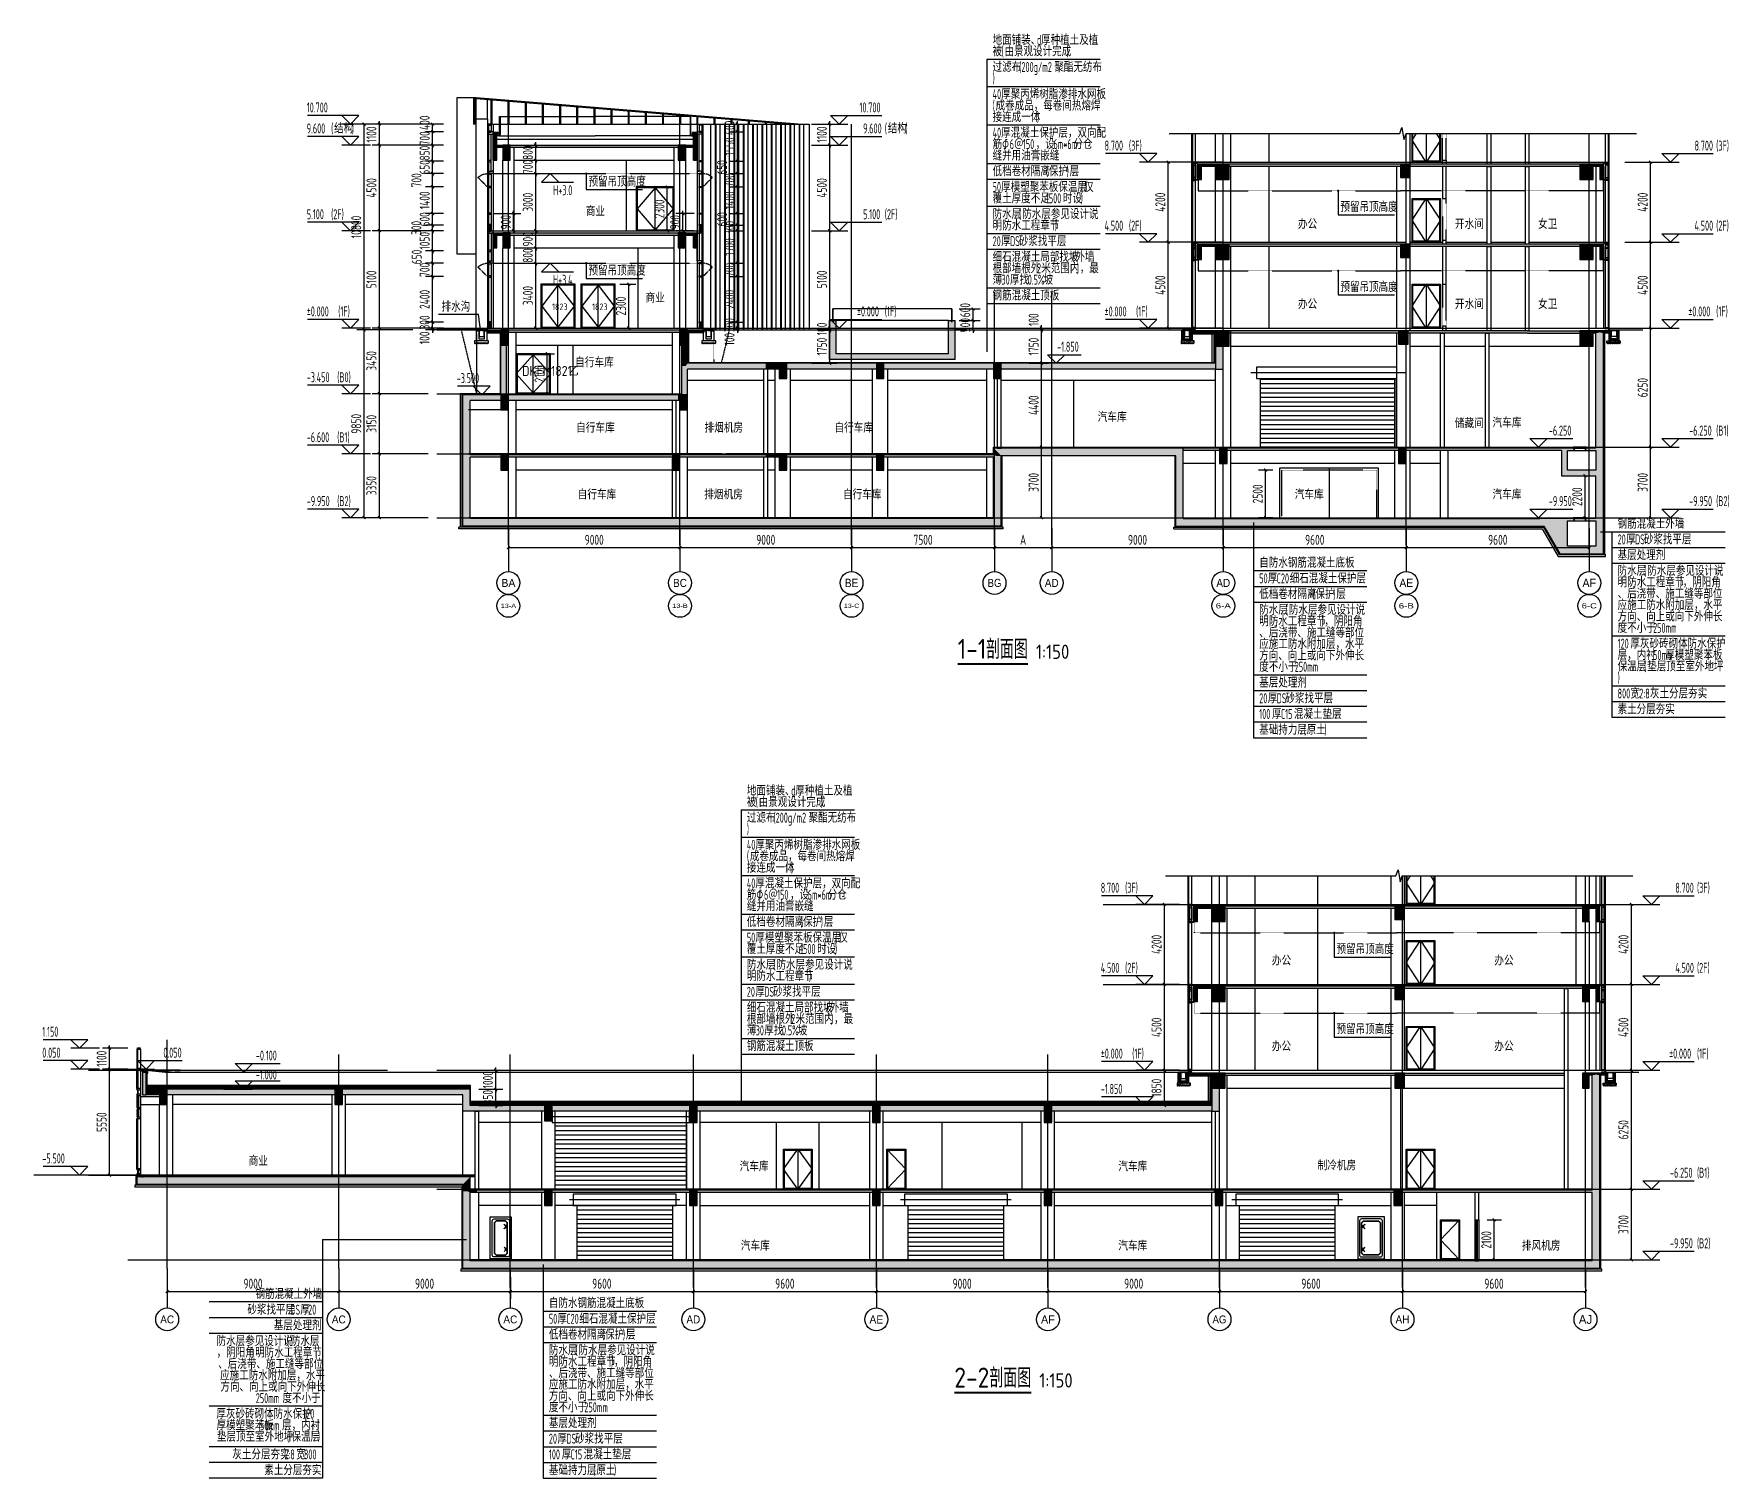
# Model space of a CAD drawing. Extents: x 33318 to 174393, y -247680 to 18171.
# Drawn here: x 39516 to 128392, y -247680 to -171913 of the extents above; entities that cross this region are included whole.
import ezdxf
from ezdxf.enums import TextEntityAlignment as Align

# ---------------------------------------------------------------- set-up
doc = ezdxf.new("R2010")
doc.units = 0
doc.header["$LTSCALE"] = 10
doc.header["$MEASUREMENT"] = 0
doc.linetypes.add('DASH', pattern=[0.35, 0.25, -0.1])
doc.linetypes.add('DOTE', pattern=[2.42, 2, -0.2, 0.02, -0.2])
for name, color, linetype in [('01-标注_尺寸', 124, 'Continuous'), ('01-标注_标高', 200, 'Continuous'), ('01-标注_符号', 200, 'Continuous'), ('01-标注_轴线坐标', 132, 'Continuous'), ('02-TEXT_房间', 7, 'Continuous'), ('02-TEXT_标注', 130, 'Continuous'), ('02-TEXT_轴号', 7, 'Continuous'), ('05-填充_天正', 26, 'Continuous'), ('A-C_玻璃幕墙', 140, 'Continuous'), ('A-C_窗', 140, 'Continuous'), ('A-C_门', 150, 'Continuous'), ('A-D_龙骨', 152, 'Continuous'), ('A-E_栏杆', 232, 'Continuous'), ('A-E_楼梯', 171, 'Continuous'), ('A-O_屋面', 201, 'Continuous'), ('A-O_散水', 134, 'Continuous'), ('A-O_防水层', 222, 'Continuous'), ('A-STR-面层', 191, 'Continuous'), ('A-SUR_保温', 222, 'Continuous'), ('A-SUR_吊顶', 40, 'Continuous'), ('A-SUR_看线', 231, 'Continuous'), ('A-SUR_面层', 191, 'Continuous'), ('A-TECH_结构', 21, 'Continuous'), ('A-金属背板', 30, 'Continuous'), ('A_AXIS-轴线', 36, 'DOTE'), ('A_STR-砌块墙', 121, 'Continuous'), ('A_STR-砼墙', 51, 'Continuous'), ('A_STR-砼柱', 51, 'Continuous'), ('D_铝板', 181, 'Continuous'), ('DIM_SYMB', 3, 'Continuous'), ('DOOR_FIRE', 220, 'Continuous'), ('PUB_TEXT', 7, 'Continuous'), ('构造物', 145, 'Continuous')]:
    doc.layers.add(name, color=color, linetype=linetype)
doc.layers.add('04-不打印_辅助线', color=165, linetype='Continuous', plot=False)
doc.layers.add('PUB_HATCH', color=8, linetype='Continuous', lineweight=0)
doc.styles.add('_TCH_AXIS', font='FZXiHei-I-Z08S.ttf')
doc.styles.add('_TCH_DIM', font='ROS1', dxfattribs={"width": 0.8, "bigfont": 'JD'})
doc.styles.add('_TCH_DIM_T3', font='ROS1', dxfattribs={"width": 0.8, "bigfont": 'JD'})
doc.styles.get("Standard").update_dxf_attribs({"font": 'gbenor.shx', "bigfont": 'gbcbig.shx'})
doc.dimstyles.new('_TCH_ARCH&&150', dxfattribs={"dimtxt": 525, "dimasz": 150, "dimexe": 375, "dimexo": 450, "dimgap": 150, "dimtad": 1, "dimdec": 0, "dimzin": 0, "dimdsep": 46, "dimtxsty": '_TCH_DIM_T3', "dimblk": 'ARCHTICK', "dimcen": 0.09, "dimazin": 2, "dimtfac": 1, "dimtdec": 0, "dimtix": 1, "dimtmove": 2, "dimatfit": 3, "dimfxl": 0, "dimtolj": 1, "dimtzin": 0, "dimarcsym": 0})
pattern_1 = [(45, (4697.017, 670), (-17.96051, 17.96051), []), (45, (4714.977, 670), (-17.96051, 17.96051), [12.7, -6.35])]
pattern_2 = [(45, (101113.8, -187354.456), (-33.67596, 33.67596), [])]
pattern_3 = [(45, (105093.315, -187354.456), (-17.960512, 17.960512), []), (45, (105111.276, -187354.456), (-17.960512, 17.960512), [12.7, -6.35])]
pattern_4 = [(45, (105103.315, -187354.456), (-17.960512, 17.960512), []), (45, (105121.276, -187354.456), (-17.960512, 17.960512), [12.7, -6.35])]
pattern_5 = [(45, (105078.815, -187354.456), (-17.960512, 17.960512), []), (45, (105096.776, -187354.456), (-17.960512, 17.960512), [12.7, -6.35])]
pattern_6 = [(50, (101113.8, -187454.456), (91.09233, -7.96954), [9.525, -104.775]), (355, (101113.8, -187454.46), (-17.6214, 95.52832), [7.62, -83.82]), (100.451, (101121.39, -187455.12), (73.47125, 87.55834), [8.095, -89.045]), (46.1842, (101113.8, -187429.06), (135.5395, -21.02116), [14.2875, -157.1625]), (96.6356, (101125.1, -187430.81), (118.7021, 123.7128), [12.1425, -133.5675]), (351.184, (101113.8, -187429.06), (118.7023, 123.7126), [11.43, -125.73]), (21, (101126.5, -187435.406), (75.80744, -51.13276), [9.525, -104.775]), (326, (101126.5, -187435.41), (30.901, 92.094), [7.62, -83.82]), (71.4514, (101132.82, -187439.67), (106.70825, 40.96143), [8.095, -89.045]), (37.5, (101113.8, -187454.456), (1.5443, 42.27752), [0, -82.804, 0, -85.09, 0, -84.1375]), (7.5, (101113.8, -187454.456), (33.40983, 50.09029), [0, -48.514, 0, -80.899, 0, -32.0675]), (327.5, (101085.478, -187454.456), (67.7953, -2.86437), [0, -31.75, 0, -99.06, 0, -131.445]), (317.5, (101072.78, -187454.456), (74.06459, 12.71325), [0, -41.275, 0, -65.786, 0, -93.345])]
pattern_7 = [(45, (104878.594, -226289.536), (-17.960512, 17.960512), []), (45, (104896.555, -226289.536), (-17.960512, 17.960512), [12.7, -6.35])]
pattern_8 = [(45, (104878.815, -226289.536), (-17.96051, 17.96051), []), (45, (104896.775, -226289.536), (-17.96051, 17.96051), [12.7, -6.35])]

msp = doc.modelspace()

# ---------------------------------------------------------------- texts
at = {"layer": '02-TEXT_房间'}
for s, p in [('商业', (68465.4, -181475.5)), ('办公', (105827.2, -182145.8)), ('开水间', (114058.5, -182145.8)), ('女卫', (118419.9, -182145.8)), ('商业', (71597.4, -186015)), ('办公', (105827.2, -186345.8)), ('开水间', (114058.5, -186345.8)), ('女卫', (118419.9, -186345.8)), ('自行车库', (67910.5, -189400.5)), ('汽车库', (95321.8, -192270.2)), ('自行车库', (67959.5, -192833.5)), ('排烟机房', (74695.3, -192833.5)), ('自行车库', (81510, -192833.5)), ('储藏间', (114050.1, -192595.8)), ('汽车库', (116033.2, -192562.9)), ('自行车库', (68041.5, -196333.5)), ('排烟机房', (74679.3, -196333.5)), ('自行车库', (81957, -196333.5)), ('汽车库', (105654.7, -196333.5)), ('汽车库', (116033.2, -196333.5)), ('办公', (104457.7, -220780.9)), ('办公', (116127, -220780.9)), ('办公', (104457.7, -225280.9)), ('办公', (116127, -225280.9)), ('商业', (50781.6, -231294.1)), ('汽车库', (76538.9, -231584.7)), ('汽车库', (96404, -231584.7)), ('制冷机房', (106857.7, -231530.9)), ('汽车库', (76599.1, -235744.1)), ('汽车库', (96404, -235744.1)), ('排风机房', (117570.6, -235744.1))]:
    msp.add_text(s, height=506.38, dxfattribs=at).set_placement(p)
at = {"layer": '02-TEXT_标注', "style": '_TCH_DIM'}
for s, height, width, p in [('地面铺装、', 520.93, 0.8, (89809.4, -172491.6)), ('d', 525, 0.64, (92137.3, -172491.6)), ('厚种植土及植', 520.93, 0.8, (92350.1, -172491.6)), ('被', 520.9, 0.8, (89809.4, -173090.1)), ('(', 525, 0.64, (90275, -173090.1)), ('由景观设计完成', 520.93, 0.8, (90431.8, -173090.1)), (')', 525, 0.64, (93690.8, -173090.1)), ('过滤布', 520.93, 0.8, (89809.4, -173914.3)), (')', 525, 0.64, (89809.4, -174512.8)), ('(200g/m2', 525, 0.64, (91206.1, -173914.3)), ('聚酯无纺布', 520.93, 0.8, (93048.5, -173914.3)), ('40', 525, 0.64, (89809.4, -175337.1)), ('厚聚丙烯树脂渗排水网板', 520.93, 0.8, (90257.4, -175337.1)), ('10.700', 525, 0.64, (53830.1, -176037)), ('10.700', 525, 0.64, (82825.5, -176037)), ('接连成一体', 520.93, 0.8, (89809.4, -176534.1)), ('(', 525, 0.64, (89809.4, -175935.6)), ('成卷成品，每卷间热熔焊', 520.93, 0.8, (89966.2, -175935.6)), (')', 525, 0.64, (92137.3, -176534.1)), ('9.600', 525, 0.64, (53830.1, -177137)), ('(', 525, 0.64, (55107.1, -177137)), ('结构', 520.93, 0.8, (55263.9, -177137)), (')', 525, 0.64, (56195, -177137)), ('9.600', 525, 0.64, (83015.9, -177137)), ('(', 525, 0.64, (84151.7, -177137)), ('结构', 520.93, 0.8, (84308.5, -177137)), (')', 525, 0.64, (85239.7, -177137)), ('40', 525, 0.64, (89809.4, -177358.3)), ('厚混凝土保护层，双向配', 520.93, 0.8, (90257.4, -177358.3)), ('筋Φ', 520.93, 0.8, (89809.4, -177956.8)), ('6', 525, 0.64, (90707.4, -177956.8)), ('＠', 520.9, 0.8, (90931.4, -177956.8)), ('150', 525, 0.64, (91397, -177956.8)), ('，设', 520.93, 0.8, (92069, -177956.8)), ('6m*6m', 525, 0.64, (93000.1, -177956.8)), ('分仓', 520.93, 0.8, (94052.9, -177956.8)), ('8.700', 525, 0.64, (95682.1, -178037)), ('(3F)', 525, 0.64, (96959, -178037)), ('8.700', 525, 0.64, (126629.8, -178037)), ('(3F)', 525, 0.64, (127765.6, -178037)), ('缝并用油膏嵌缝', 520.93, 0.8, (89809.4, -178555.3)), ('预留吊顶高度', 520.93, 0.8, (68611.5, -179926.9)), ('低档卷材隔离', 520.93, 0.8, (89809.4, -179379.6)), ('(', 525, 0.64, (92602.9, -179379.6)), ('保护', 520.93, 0.8, (92759.7, -179379.6)), (')', 525, 0.64, (93690.8, -179379.6)), ('层', 520.9, 0.8, (93847.6, -179379.6)), ('H+3.0', 525, 0.64, (66757.2, -180377)), ('覆土厚度不足', 520.93, 0.8, (89809.4, -180802.3)), ('50', 525, 0.64, (89809.4, -180203.8)), ('厚模塑聚苯板保温层', 520.93, 0.8, (90257.4, -180203.8)), ('1500', 525, 0.64, (92602.9, -180802.3)), ('时设', 520.93, 0.8, (93498.9, -180802.3)), (')', 525, 0.64, (94430, -180802.3)), ('(', 525, 0.64, (94447.6, -180203.8)), ('仅', 520.9, 0.8, (94604.4, -180203.8)), ('5.100', 525, 0.64, (53830.1, -181637)), ('(2F)', 525, 0.64, (55107.1, -181637)), ('5.100', 525, 0.64, (83015.9, -181637)), ('(2F)', 525, 0.64, (84151.7, -181637)), ('防水层', 520.93, 0.8, (89809.4, -181626.6)), ('(', 525, 0.64, (91206.1, -181626.6)), ('防水层参见设计说', 520.93, 0.8, (91362.9, -181626.6)), ('预留吊顶高度', 520.93, 0.8, (108053.9, -181253.8)), ('明防水工程章节', 520.93, 0.8, (89809.4, -182225.1)), (')', 525, 0.64, (93068.4, -182225.1)), ('4.500', 525, 0.64, (95682.1, -182237)), ('(2F)', 525, 0.64, (96959, -182237)), ('4.500', 525, 0.64, (126629.8, -182237)), ('(2F)', 525, 0.64, (127765.6, -182237)), ('20', 525, 0.64, (89809.4, -183049.3)), ('厚', 520.9, 0.8, (90257.4, -183049.3)), ('DS', 525, 0.64, (90723, -183049.3)), ('砂浆找平层', 520.93, 0.8, (91182.2, -183049.3)), ('细石混凝土局部找坡', 520.93, 0.8, (89809.4, -183873.6)), ('根部墙根外', 520.93, 0.8, (89809.4, -184472.1)), ('2', 525, 0.64, (92137.3, -184472.1)), ('米范围内', 520.93, 0.8, (92361.3, -184472.1)), ('(', 525, 0.64, (93999.6, -183873.6)), ('外墙', 520.93, 0.8, (94156.4, -183873.6)), (')', 525, 0.64, (94223.6, -184472.1)), ('，最', 520.93, 0.8, (94380.4, -184472.1)), ('H+3.4', 525, 0.64, (66746, -185077)), ('预留吊顶高度', 520.93, 0.8, (68611.5, -184592.5)), ('薄', 520.9, 0.8, (89809.4, -185070.6)), ('30', 525, 0.64, (90275, -185070.6)), ('厚找', 520.93, 0.8, (90723, -185070.6)), ('0.5%', 525, 0.64, (91654.1, -185070.6)), ('坡', 520.9, 0.8, (92482.9, -185070.6)), ('钢筋混凝土顶板', 520.93, 0.8, (89809.4, -185894.8)), ('预留吊顶高度', 520.93, 0.8, (108053.9, -185453.8)), ('%%P0.000', 525, 0.64, (53830.1, -186737)), ('(1F)', 525, 0.64, (55480.6, -186737)), ('排水沟', 520.93, 0.8, (60905.6, -186484.5)), ('%%P0.000', 525, 0.64, (82691.1, -186737)), ('(1F)', 525, 0.64, (84151.7, -186737)), ('%%P0.000', 525, 0.64, (95682.1, -186737)), ('(1F)', 525, 0.64, (97332.5, -186737)), ('%%P0.000', 525, 0.64, (126305, -186737)), ('(1F)', 525, 0.64, (127765.6, -186737)), ('-1.850', 525, 0.64, (93192.3, -188587)), ('-3.450', 525, 0.64, (53830.1, -190187)), ('(B0)', 525, 0.64, (55429.1, -190187)), ('-3.500', 525, 0.64, (61697.9, -190237)), ('-6.600', 525, 0.64, (53830.1, -193337)), ('(B1)', 525, 0.64, (55429.1, -193337)), ('-6.250', 525, 0.64, (118989.2, -192987)), ('-6.250', 525, 0.64, (126349.8, -192987)), ('(B1)', 525, 0.64, (127765.6, -192987)), ('-9.950', 525, 0.64, (53830.1, -196687)), ('(B2)', 525, 0.64, (55429.1, -196687)), ('-9.950', 525, 0.64, (118989.2, -196687)), ('-9.950', 525, 0.64, (126349.8, -196687)), ('(B2)', 525, 0.64, (127765.6, -196687)), ('钢筋混凝土外墙', 520.93, 0.8, (122595.9, -197870.6)), ('20', 525, 0.64, (122595.9, -198694.8)), ('厚', 520.9, 0.8, (123043.9, -198694.8)), ('DS', 525, 0.64, (123509.5, -198694.8)), ('砂浆找平层', 520.93, 0.8, (123968.7, -198694.8)), ('基层处理剂', 520.93, 0.8, (122595.9, -199519.1)), ('自防水钢筋混凝土底板', 520.93, 0.8, (103795.8, -199916.2)), ('防水层', 520.93, 0.8, (122595.9, -200343.3)), ('(', 525, 0.64, (123992.7, -200343.3)), ('防水层参见设计说', 520.93, 0.8, (124149.5, -200343.3)), ('50', 525, 0.64, (103795.8, -200740.4)), ('厚', 520.9, 0.8, (104243.8, -200740.4)), ('C20', 525, 0.64, (104709.4, -200740.4)), ('细石混凝土保护层', 520.93, 0.8, (105392.6, -200740.4)), ('明防水工程章节', 520.93, 0.8, (122595.9, -200941.8)), (')', 525, 0.64, (125855, -200941.8)), ('，阴阳角', 520.93, 0.8, (126011.8, -200941.8)), ('低档卷材隔离', 520.93, 0.8, (103795.8, -201564.7)), ('(', 525, 0.64, (106589.3, -201564.7)), ('保护', 520.93, 0.8, (106746.1, -201564.7)), (')', 525, 0.64, (107677.3, -201564.7)), ('层', 520.9, 0.8, (107834.1, -201564.7)), ('应施工防水附加层，水平', 520.93, 0.8, (122595.9, -202138.8)), ('、后浇带、施工缝等部位', 520.93, 0.8, (122595.9, -201540.3)), ('明防水工程章节', 520.93, 0.8, (103795.8, -202987.4)), ('防水层', 520.93, 0.8, (103795.8, -202388.9)), ('(', 525, 0.64, (105192.6, -202388.9)), ('防水层参见设计说', 520.93, 0.8, (105349.4, -202388.9)), (')', 525, 0.64, (107054.9, -202987.4)), ('，阴阳角', 520.93, 0.8, (107211.7, -202987.4)), ('方向、向上或向下外伸长', 520.93, 0.8, (122595.9, -202737.3)), ('、后浇带、施工缝等部位', 520.93, 0.8, (103795.8, -203585.9)), ('度不小于', 520.93, 0.8, (122595.9, -203335.8)), ('250mm', 525, 0.64, (124458.3, -203335.8)), ('应施工防水附加层，水平', 520.93, 0.8, (103795.8, -204184.4)), ('方向、向上或向下外伸长', 520.93, 0.8, (103795.8, -204782.9)), ('120', 525, 0.64, (122595.9, -204160.1)), ('层，内衬', 520.93, 0.8, (122595.9, -204758.6)), ('厚灰砂砖砌体防水保护', 520.93, 0.8, (123267.9, -204160.1)), ('50mm', 525, 0.64, (124458.3, -204758.6)), ('厚模塑聚苯板', 520.93, 0.8, (125096.7, -204758.6)), ('度不小于', 520.93, 0.8, (103795.8, -205381.4)), ('250mm', 525, 0.64, (105658.2, -205381.4)), ('保温层', 520.93, 0.8, (122595.9, -205357.1)), ('(', 525, 0.64, (123992.7, -205357.1)), ('垫层顶至室外地坪', 520.93, 0.8, (124149.5, -205357.1)), ('基层处理剂', 520.93, 0.8, (103795.8, -206205.7)), (')', 525, 0.64, (122595.9, -205955.6)), ('20', 525, 0.64, (103795.8, -207029.9)), ('厚', 520.9, 0.8, (104243.8, -207029.9)), ('DS', 525, 0.64, (104709.4, -207029.9)), ('砂浆找平层', 520.93, 0.8, (105168.6, -207029.9)), ('素土分层夯实', 520.93, 0.8, (122595.9, -207604.1)), ('800', 525, 0.64, (122595.9, -206779.8)), ('宽', 520.9, 0.8, (123267.9, -206779.8)), ('2:8', 525, 0.64, (123733.5, -206779.8)), ('灰土分层夯实', 520.93, 0.8, (124293.5, -206779.8)), ('100', 525, 0.64, (103795.8, -207854.2)), ('厚', 520.9, 0.8, (104467.8, -207854.2)), ('C15', 525, 0.64, (104933.4, -207854.2)), ('混凝土垫层', 520.93, 0.8, (105616.6, -207854.2)), ('基础持力层', 520.93, 0.8, (103795.8, -208678.4)), ('(', 525, 0.64, (106123.7, -208678.4)), ('原土', 520.93, 0.8, (106280.5, -208678.4)), (')', 525, 0.64, (107211.7, -208678.4)), ('地面铺装、', 520.93, 0.8, (76916.3, -211873.1)), ('d', 525, 0.64, (79244.2, -211873.1)), ('厚种植土及植', 520.93, 0.8, (79457, -211873.1)), ('被', 520.9, 0.8, (76916.3, -212471.6)), ('(', 525, 0.64, (77381.8, -212471.6)), ('由景观设计完成', 520.93, 0.8, (77538.6, -212471.6)), (')', 525, 0.64, (80797.7, -212471.6)), ('过滤布', 520.93, 0.8, (76916.3, -213295.8)), ('(200g/m2', 525, 0.64, (78313, -213295.8)), ('聚酯无纺布', 520.93, 0.8, (80155.4, -213295.8)), (')', 525, 0.64, (76916.3, -213894.3)), ('厚聚丙烯树脂渗排水网板', 520.93, 0.8, (77364.3, -214718.6)), ('40', 525, 0.64, (76916.3, -214718.6)), ('(', 525, 0.64, (76916.3, -215317.1)), ('成卷成品，每卷间热熔焊', 520.93, 0.8, (77073.1, -215317.1)), ('接连成一体', 520.93, 0.8, (76916.3, -215915.6)), (')', 525, 0.64, (79244.2, -215915.6)), ('筋Φ', 520.93, 0.8, (76916.3, -217338.3)), ('40', 525, 0.64, (76916.3, -216739.8)), ('厚混凝土保护层，双向配', 520.93, 0.8, (77364.3, -216739.8)), ('6', 525, 0.64, (77814.3, -217338.3)), ('＠', 520.9, 0.8, (78038.3, -217338.3)), ('150', 525, 0.64, (78503.9, -217338.3)), ('，设', 520.93, 0.8, (79175.9, -217338.3)), ('6m*6m', 525, 0.64, (80107, -217338.3)), ('分仓', 520.93, 0.8, (81159.8, -217338.3)), ('8.700', 525, 0.64, (95482.1, -216972)), ('(3F)', 525, 0.64, (96759, -216972)), ('8.700', 525, 0.64, (125622.4, -216972)), ('(3F)', 525, 0.64, (126758.2, -216972)), ('缝并用油膏嵌缝', 520.93, 0.8, (76916.3, -217936.8)), ('低档卷材隔离', 520.93, 0.8, (76916.3, -218761.1)), ('(', 525, 0.64, (79709.8, -218761.1)), ('保护', 520.93, 0.8, (79866.6, -218761.1)), (')', 525, 0.64, (80797.7, -218761.1)), ('层', 520.9, 0.8, (80954.5, -218761.1)), ('50', 525, 0.64, (76916.3, -219585.3)), ('厚模塑聚苯板保温层', 520.93, 0.8, (77364.3, -219585.3)), ('(', 525, 0.64, (81554.5, -219585.3)), ('仅', 520.9, 0.8, (81711.3, -219585.3)), ('覆土厚度不足', 520.93, 0.8, (76916.3, -220183.8)), ('1500', 525, 0.64, (79709.8, -220183.8)), ('时设', 520.93, 0.8, (80605.8, -220183.8)), (')', 525, 0.64, (81536.9, -220183.8)), ('预留吊顶高度', 520.93, 0.8, (107853.9, -220188.9)), ('明防水工程章节', 520.93, 0.8, (76916.3, -221606.6)), ('防水层', 520.93, 0.8, (76916.3, -221008.1)), ('(', 525, 0.64, (78313, -221008.1)), ('防水层参见设计说', 520.93, 0.8, (78469.8, -221008.1)), (')', 525, 0.64, (80175.3, -221606.6)), ('4.500', 525, 0.64, (95482.1, -221172)), ('(2F)', 525, 0.64, (96759, -221172)), ('4.500', 525, 0.64, (125622.4, -221172)), ('(2F)', 525, 0.64, (126758.2, -221172)), ('20', 525, 0.64, (76916.3, -222430.8)), ('厚', 520.9, 0.8, (77364.3, -222430.8)), ('DS', 525, 0.64, (77829.8, -222430.8)), ('砂浆找平层', 520.93, 0.8, (78289, -222430.8)), ('细石混凝土局部找坡', 520.93, 0.8, (76916.3, -223255.1)), ('(', 525, 0.64, (81106.5, -223255.1)), ('外墙', 520.93, 0.8, (81263.3, -223255.1)), ('根部墙根外', 520.93, 0.8, (76916.3, -223853.6)), ('薄', 520.9, 0.8, (76916.3, -224452.1)), ('30', 525, 0.64, (77381.8, -224452.1)), ('厚找', 520.93, 0.8, (77829.8, -224452.1)), ('0.5%', 525, 0.64, (78761, -224452.1)), ('2', 525, 0.64, (79244.2, -223853.6)), ('米范围内', 520.93, 0.8, (79468.2, -223853.6)), ('坡', 520.9, 0.8, (79589.8, -224452.1)), (')', 525, 0.64, (81330.5, -223853.6)), ('，最', 520.93, 0.8, (81487.3, -223853.6)), ('预留吊顶高度', 520.93, 0.8, (107853.9, -224388.9)), ('1.150', 525, 0.64, (39958, -224522)), ('钢筋混凝土顶板', 520.93, 0.8, (76916.3, -225276.3)), ('0.050', 525, 0.64, (39958, -225622)), ('0.050', 525, 0.64, (46309.4, -225622)), ('-0.100', 525, 0.64, (51161.7, -225772)), ('%%P0.000', 525, 0.64, (95482.1, -225672)), ('(1F)', 525, 0.64, (97132.5, -225672)), ('%%P0.000', 525, 0.64, (125297.6, -225672)), ('(1F)', 525, 0.64, (126758.2, -225672)), ('-1.000', 525, 0.64, (51161.7, -226769.7)), ('-1.850', 525, 0.64, (95482.1, -227522)), ('-5.500', 525, 0.64, (39958, -231172)), ('-6.250', 525, 0.64, (125342.4, -231922)), ('(B1)', 525, 0.64, (126758.2, -231922)), ('-9.950', 525, 0.64, (125342.4, -235622)), ('(B2)', 525, 0.64, (126758.2, -235622)), ('钢筋混凝土外墙', 520.93, 0.8, (51138.3, -238281.1)), ('自防水钢筋混凝土底板', 520.93, 0.8, (66533, -238760.5)), ('砂浆找平层', 520.93, 0.8, (50716.2, -239105.3)), ('DS', 525, 0.64, (52967.8, -239105.3)), ('厚', 520.9, 0.8, (53493.5, -239105.3)), ('20', 525, 0.64, (53903.8, -239105.3)), ('50', 525, 0.64, (66533, -239584.7)), ('厚', 520.9, 0.8, (66981, -239584.7)), ('C20', 525, 0.64, (67446.6, -239584.7)), ('细石混凝土保护层', 520.93, 0.8, (68129.8, -239584.7)), ('基层处理剂', 520.93, 0.8, (52102, -239929.6)), ('低档卷材隔离', 520.93, 0.8, (66533, -240409)), ('(', 525, 0.64, (69326.5, -240409)), ('保护', 520.93, 0.8, (69483.3, -240409)), (')', 525, 0.64, (70414.5, -240409)), ('层', 520.9, 0.8, (70571.3, -240409)), ('防水层参见设计说', 520.93, 0.8, (49099.6, -240753.8)), ('，阴阳角', 520.93, 0.8, (49099.6, -241352.3)), (')', 525, 0.64, (50947.1, -241352.3)), ('明防水工程章节', 520.93, 0.8, (51122, -241352.3)), ('(', 525, 0.64, (52787, -240753.8)), ('防水层', 520.93, 0.8, (52994.1, -240753.8)), ('防水层', 520.93, 0.8, (66533, -241233.2)), ('(', 525, 0.64, (67929.8, -241233.2)), ('防水层参见设计说', 520.93, 0.8, (68086.6, -241233.2)), ('、后浇带、施工缝等部位', 520.93, 0.8, (49184.8, -241950.8)), ('明防水工程章节', 520.93, 0.8, (66533, -241831.7)), (')', 525, 0.64, (69792.1, -241831.7)), ('，阴阳角', 520.93, 0.8, (69948.9, -241831.7)), ('应施工防水附加层，水平', 520.93, 0.8, (49285.7, -242549.3)), ('方向、向上或向下外伸长', 520.93, 0.8, (49302, -243147.8)), ('应施工防水附加层，水平', 520.93, 0.8, (66533, -243028.7)), ('、后浇带、施工缝等部位', 520.93, 0.8, (66533, -242430.2)), ('250mm', 525, 0.64, (51156.6, -243746.3)), ('度不小于', 520.93, 0.8, (52557.8, -243746.3)), ('方向、向上或向下外伸长', 520.93, 0.8, (66533, -243627.2)), ('厚灰砂砖砌体防水保护', 520.93, 0.8, (49092.3, -244570.6)), ('120', 525, 0.64, (53646.2, -244570.6)), ('度不小于', 520.93, 0.8, (66533, -244225.7)), ('250mm', 525, 0.64, (68395.3, -244225.7)), ('厚模塑聚苯板', 520.93, 0.8, (49099.9, -245169.1)), ('垫层顶至室外地坪', 520.93, 0.8, (49119.2, -245767.6)), ('50mm', 525, 0.64, (51380.6, -245169.1)), ('层，内衬', 520.93, 0.8, (52531.8, -245169.1)), ('(', 525, 0.64, (52787, -245767.6)), ('保温层', 520.93, 0.8, (53029.9, -245767.6)), (')', 525, 0.64, (54409.9, -245738.5)), ('基层处理剂', 520.93, 0.8, (66533, -245050)), ('砂浆找平层', 520.93, 0.8, (67905.8, -245874.2)), ('灰土分层夯实', 520.93, 0.8, (49929.1, -246698.5)), ('2:8', 525, 0.64, (52654.2, -246698.5)), ('宽', 520.9, 0.8, (53272.8, -246698.5)), ('800', 525, 0.64, (53679.8, -246698.5)), ('100', 525, 0.64, (66533, -246698.5)), ('20', 525, 0.64, (66533, -245874.2)), ('厚', 520.9, 0.8, (66981, -245874.2)), ('厚', 520.9, 0.8, (67205, -246698.5)), ('DS', 525, 0.64, (67446.6, -245874.2)), ('C15', 525, 0.64, (67670.6, -246698.5)), ('混凝土垫层', 520.93, 0.8, (68353.8, -246698.5)), ('素土分层夯实', 520.93, 0.8, (51600.6, -247522.7)), ('基础持力层', 520.93, 0.8, (66533, -247522.7)), ('(', 525, 0.64, (68860.9, -247522.7)), ('原土', 520.93, 0.8, (69017.7, -247522.7)), (')', 525, 0.64, (69948.9, -247522.7))]:
    msp.add_text(s, height=height, dxfattribs=dict(at, width=width)).set_placement(p)
at = {"layer": '02-TEXT_轴号', "style": '_TCH_AXIS'}
for s, height, p, p2 in [('BA', 414.63, (64044.4, -200924.8), (64775, -200924.8)), ('BC', 423.25, (73046.9, -200929.1), (73772.5, -200929.1)), ('BE', 441.41, (82052.4, -200938.2), (82767, -200938.2)), ('BG', 423.25, (89546.9, -200929.1), (90272.5, -200929.1)), ('AD', 423.25, (92546.9, -200929.1), (93272.5, -200929.1)), ('AD', 423.25, (101546.9, -200929.1), (102272.5, -200929.1)), ('AE', 432.18, (111149.8, -200933.5), (111870.1, -200933.5)), ('AF', 432.18, (120749.8, -200933.5), (121470.1, -200933.5)), ('13-A', 218.38, (64004.1, -202026.6), (64815.3, -202026.6)), ('13-B', 223.72, (73004.9, -202029.3), (73814.5, -202029.3)), ('13-C', 221.02, (82004.5, -202028), (82814.9, -202028)), ('6-A', 269.48, (101511.9, -202052.2), (102307.5, -202052.2)), ('6-B', 277.49, (111113.6, -202056.2), (111906.4, -202056.2)), ('6-C', 273.43, (120712.8, -202054.2), (121507, -202054.2)), ('AC', 414.63, (46144.4, -239562.9), (46875, -239562.9)), ('AC', 414.63, (55144.4, -239562.9), (55875, -239562.9)), ('AC', 414.63, (64144.4, -239562.9), (64875, -239562.9)), ('AD', 423.25, (73746.9, -239567.2), (74472.5, -239567.2)), ('AE', 432.18, (83349.5, -239571.6), (84069.8, -239571.6)), ('AF', 432.18, (92349.5, -239571.6), (93069.8, -239571.6)), ('AG', 414.63, (101344.4, -239562.9), (102075, -239562.9)), ('AH', 423.25, (110946.9, -239567.2), (111672.5, -239567.2)), ('AJ', 460.87, (120558.6, -239586), (121260.8, -239586))]:
    msp.add_text(s, height=height, dxfattribs=at).set_placement(p, p2, align=Align.FIT)
at = {"layer": '04-不打印_辅助线'}
for s, height, p in [('DKFM1821', 525, (65132.2, -189857.7)), ('乙', 506.4, (67584.4, -189857.7))]:
    msp.add_text(s, height=height, dxfattribs=at).set_placement(p)
at = {"layer": 'PUB_TEXT'}
for s, height, p in [('1-1', 1050, (87977.2, -204703.2)), ('剖面图', 1012.77, (89464.7, -204703.2)), ('1:150', 750, (92083, -204703.2)), ('2-2', 1050, (87802.2, -242930.6)), ('剖面图', 1012.77, (89639.7, -242930.6)), ('1:150', 750, (92258, -242930.6))]:
    msp.add_text(s, height=height, dxfattribs=at).set_placement(p)

# ---------------------------------------------------------------- blocks, each defined once
blk = doc.blocks.new('$LinePat$岩棉板')
at = {"color": 0}
for p, q in [((0, -17), (12, -67)), ((12, -67), (24, -17))]:
    blk.add_line(p, q, dxfattribs=at)
for centre, start, end in [((12, -17), 0, 180), ((0, -67), 270, 0), ((24, -67), 180, 270)]:
    blk.add_arc(centre, 12, start, end, dxfattribs=at)
at = {"layer": 'Defpoints'}
blk.add_point((0, 0), dxfattribs=at)
at = {"layer": 'Defpoints', "color": 0}
blk.add_point((24, -84), dxfattribs=at)
blk = doc.blocks.new('*U45')
blk.add_lwpolyline([(0, 100), (240, 100), (240, 0), (0, 0)], close=True)
at = {"color": 8, "xscale": -1.249999998958333, "yscale": 1.188379012465143, "zscale": 1.188379012465143}
for p in [(30, 100), (60, 100), (90, 100), (120, 100), (150, 100), (180, 100), (210, 100), (240, 100)]:
    blk.add_blockref('$LinePat$岩棉板', p, dxfattribs=at)
blk = doc.blocks.new('幕墙龙骨')
at = {"const_width": 20}
blk.add_lwpolyline([(-150, 0), (-200, 0)], dxfattribs=at)
blk.add_lwpolyline([(-150, 30), (-150, -30), (0, -30), (0, 30)], close=True)
blk = doc.blocks.new('A$C7E4F2567')
for points in [[(-150, 0), (1650, 0), (1650, 2300), (-150, 2300)], [(-100, 50), (1600, 50), (1600, 2250), (-100, 2250)]]:
    blk.add_lwpolyline(points, close=True)
for points in [[(750, 2250), (-100, 1150), (750, 50)], [(750, 50), (750, 2250)], [(750, 2250), (1600, 1150), (750, 50)]]:
    blk.add_lwpolyline(points)
at = {"layer": '04-不打印_辅助线'}
blk.add_text('1823', height=350, dxfattribs=at).set_placement((440, 937))
blk = doc.blocks.new('A$C0F0450A9')
for points in [[(-125, 0), (-125, -1372)], [(-75, 0), (-75, -1372)], [(16900, -1372), (0, 0)], [(16282, -1372), (0, -50)], [(775, -113), (775, -1372)], [(825, -117), (825, -1372)], [(1675, -186), (1675, -1372)], [(1725, -190), (1725, -1372)], [(2575, -259), (2575, -1372)], [(2625, -263), (2625, -1372)], [(3475, -332), (3475, -1372)], [(3525, -336), (3525, -1372)], [(4375, -405), (4375, -1372)], [(4425, -409), (4425, -1372)], [(5275, -478), (5275, -1372)], [(5325, -483), (5325, -1372)], [(6175, -552), (6175, -1372)], [(6225, -556), (6225, -1372)], [(7075, -625), (7075, -1372)], [(7125, -629), (7125, -1372)], [(7975, -698), (7975, -1372)], [(8025, -702), (8025, -1372)], [(8875, -771), (8875, -1372)], [(8925, -775), (8925, -1372)], [(9775, -844), (9775, -1372)], [(9825, -848), (9825, -1372)], [(0, -1372), (-125, -1372)], [(10675, -917), (10675, -1372)], [(10725, -921), (10725, -1372)], [(11575, -990), (11575, -1372)], [(11625, -994), (11625, -1372)], [(12475, -1063), (12475, -1372)], [(12525, -1067), (12525, -1372)], [(13375, -1136), (13375, -1372)], [(13425, -1140), (13425, -1372)], [(14275, -1209), (14275, -1372)], [(14325, -1213), (14325, -1372)], [(15175, -1282), (15175, -1372)], [(15225, -1286), (15225, -1372)], [(16075, -1355), (16075, -1372)], [(16125, -1360), (16125, -1372)]]:
    blk.add_lwpolyline(points)
blk = doc.blocks.new('yk01')
at = {"const_width": 20}
blk.add_lwpolyline([(-150, 0), (-200, 0)], dxfattribs=at)
blk.add_lwpolyline([(-150, 30), (-150, -30), (0, -30), (0, 30)], close=True)
blk = doc.blocks.new('A$C64AB60F3')
at = {"layer": 'A-D_龙骨', "linetype": 'DASH'}
blk.add_lwpolyline([(0, 0), (495, 495)], dxfattribs=at)
blk.add_arc((0, 0), 700, 45, 90, dxfattribs=at)
blk = doc.blocks.new('dsfs1')
at = {"layer": 'A-E_栏杆'}
for p, q in [((144, 1145), (5150, 1145)), ((37, 165), (7, 165)), ((99, 135), (5150, 135))]:
    blk.add_line(p, q, dxfattribs=at)
for points in [[(7, 165), (99, 165, 0.414214), (129, 195), (129, 1130)], [(159, 1130), (159, 195, -0.414214), (99, 135), (7, 135)], [(-22, 169, 0.038299), (-38, 166), (-38, 158), (-47, 158), (-47, 171, -0.414214), (-40, 178), (-7, 178, -0.414214), (0, 171)], [(0, 129, -0.414214), (-7, 122), (-40, 122, -0.414214), (-47, 129), (-47, 142), (-38, 142), (-38, 134, 0.038299), (-22, 131, 0.038299)], [(-22, 131, 0.022818), (-9, 133), (-9, 167, 0.022818), (-22, 169)]]:
    blk.add_lwpolyline(points, format="xyb", dxfattribs=at)
blk.add_lwpolyline([(7, 116), (0, 116), (0, 184), (7, 184)], close=True, dxfattribs=at)
blk.add_circle((144, 1130), 14.8, dxfattribs=at)
blk = doc.blocks.new('dartt')
at = {"transparency": 33554641}
h = blk.add_hatch(dxfattribs=at)
h.set_pattern_fill('ANSI32', color=26)
h.set_pattern_definition([(45, (1294.211, 122.3605), (-3.367596, 3.367596), []), (45, (1296.4563, 122.3605), (-3.367596, 3.367596), [])])
edge = h.paths.add_edge_path()
edge.add_arc((0, 21), 4, 0, 90)
edge.add_line((0, 25), (0, 0))
edge.add_line((0, 0), (25, 0))
edge.add_arc((21, 0), 4, 0, 90)
edge.add_line((21, 4), (4, 4))
edge.add_line((4, 4), (4, 21))
blk.add_lwpolyline([(0, 25), (0, 0), (25, 0)])
blk.add_lwpolyline([(0, 25), (0, 25, -0.414214), (4, 21), (4, 4), (21, 4, -0.414214), (25, 0), (25, 0)], format="xyb")
blk = doc.blocks.new('$LinePat$素土夯实')
at = {"color": 0}
for p, q in [((0, -210), (210, 0)), ((120, -300), (420, 0)), ((420, 0), (608, -188)), ((495, -300), (795, 0)), ((615, 0), (705, -90)), ((210, -210), (300, -300)), ((315, -105), (502, -293)), ((705, -300), (795, -210))]:
    blk.add_line(p, q, dxfattribs=at)
blk = doc.blocks.new('drsrtg')
at = {"layer": '05-填充_天正'}
h = blk.add_hatch(dxfattribs=at)
h.set_pattern_fill('ANSI33', color=256, scale=8)
h.set_pattern_definition([(45, (4711.517, 670), (-17.96051, 17.96051), []), (45, (4729.477, 670), (-17.96051, 17.96051), [12.7, -6.35])])
h.paths.add_polyline_path([(-608, 580), (-608, 550), (-513, 550), (-513, 580)])
h = blk.add_hatch(dxfattribs=at)
h.set_pattern_fill('ANSI33', color=256, scale=8)
h.set_pattern_definition(pattern_1)
h.paths.add_polyline_path([(-448, 550), (-448, 580), (-498, 580), (-498, 550)])
h = blk.add_hatch(dxfattribs=at)
h.set_pattern_fill('ANSI33', color=256, scale=8)
h.set_pattern_definition(pattern_1)
h.paths.add_polyline_path([(-383, 550), (-383, 580), (-433, 580), (-433, 550)])
h = blk.add_hatch(dxfattribs=at)
h.set_pattern_fill('ANSI33', color=256, scale=8)
h.set_pattern_definition(pattern_1)
h.paths.add_polyline_path([(-318, 550), (-318, 580), (-368, 580), (-368, 550)])
h = blk.add_hatch(dxfattribs=at)
h.set_pattern_fill('ANSI33', color=256, scale=8)
h.set_pattern_definition(pattern_1)
h.paths.add_polyline_path([(-253, 550), (-253, 580), (-303, 580), (-303, 550)])
h = blk.add_hatch(dxfattribs=at)
h.set_pattern_fill('ANSI33', color=256, scale=8)
h.set_pattern_definition([(45, (4721.517, 670), (-17.96051, 17.96051), []), (45, (4739.477, 670), (-17.96051, 17.96051), [12.7, -6.35])])
h.paths.add_polyline_path([(-108, 550), (-108, 580), (-238, 580), (-238, 550)])
blk.add_lwpolyline([(-500, 550), (-500, 240), (-240, 240), (-240, 550)], dxfattribs=at)
at = {"layer": 'A-SUR_面层'}
for p, q in [((-108, 580), (-608, 580)), ((-608, 550), (-608, 580)), ((-108, 550), (-608, 550)), ((-513, 550), (-513, 580)), ((-498, 550), (-498, 580)), ((-448, 550), (-448, 580)), ((-433, 550), (-433, 580)), ((-383, 550), (-383, 580)), ((-368, 550), (-368, 580)), ((-318, 550), (-318, 580)), ((-303, 550), (-303, 580)), ((-253, 550), (-253, 580)), ((-238, 550), (-238, 580)), ((-108, 550), (-108, 580))]:
    blk.add_line(p, q, dxfattribs=at)
at = {"layer": 'A_STR-砌块墙'}
for points in [[(-100, 0), (-740, 0), (-740, -100), (0, -100), (0, 0), (-520, 0)], [(-640, 540), (-520, 540), (-520, 120), (-220, 120), (-220, 540), (-100, 540), (-100, 0), (-640, 0), (-640, 540)]]:
    blk.add_lwpolyline(points, dxfattribs=at)
at = {"layer": 'A-SUR_看线', "xscale": -0.1861635220123852, "yscale": 0.1666666666666667, "zscale": 0.1666666666666667}
for p in [(-592, -100), (-444, -100), (-296, -100), (-148, -100), (0, -100)]:
    blk.add_blockref('$LinePat$素土夯实', p, dxfattribs=at)
at = {"layer": '构造物', "linetype": 'DASH', "ltscale": 0.2}
blk.add_blockref('dartt', (-620, 540), dxfattribs=at)
at = {"layer": '构造物', "linetype": 'DASH', "ltscale": 0.2, "xscale": -1}
blk.add_blockref('dartt', (-100, 540), dxfattribs=at)
blk = doc.blocks.new('0000')
at = {"layer": '05-填充_天正'}
blk.add_lwpolyline([(20, -1), (0, 0), (0, -10), (20, -11)], close=True, dxfattribs=at)
at = {"layer": 'A-O_散水'}
for points in [[(0, -80), (0, 0), (600, -30), (600, -110), (0, -80)], [(20, -1), (20, -81)]]:
    blk.add_lwpolyline(points, dxfattribs=at)
blk = doc.blocks.new('kyuhtr')
at = {"const_width": 20}
blk.add_lwpolyline([(50, 0), (0, 0)], dxfattribs=at)
blk.add_lwpolyline([(50, -30), (200, -30), (200, 30), (50, 30)], close=True)
blk = doc.blocks.new('baowen2')
at = {"layer": 'A-SUR_保温'}
blk.add_lwpolyline([(-3400, -142813), (-3400, -142973), (-3400, -142973), (-3400, -143453), (-3520, -143453), (-3520, -143553), (-3300, -143553), (-3300, -142873), (-3300, -142873), (-3300, -142713), (-3400, -142713), (-3400, -142713), (-3520, -142713), (-3520, -142813), (-3400, -142813)], dxfattribs=at)
at = {"layer": 'A-金属背板'}
blk.add_line((-3520, -142713), (-3520, -143553), dxfattribs=at)
blk = doc.blocks.new('sdferwerewr')
at = {"ltscale": 0.5}
for points in [[(-50, 1150), (-50, 3350), (1050, 3350), (1050, 1150)], [(830, 3042), (742, 3130), (258, 3130), (170, 3042), (170, 1458), (258, 1370), (742, 1370), (830, 1458)], [(170, 2900), (250, 2900), (250, 2800), (170, 2800)], [(170, 1600), (250, 1600), (250, 1700), (170, 1700)]]:
    blk.add_lwpolyline(points, close=True, dxfattribs=at)
blk.add_lwpolyline([(50, 1350), (50, 3150, -0.414214), (150, 3250), (850, 3250, -0.414214), (950, 3150), (950, 1350, -0.414214), (850, 1250), (150, 1250, -0.414214)], format="xyb", close=True, dxfattribs=at)
for points in [[(850, 3050), (750, 3150), (250, 3150), (150, 3050), (150, 1450), (250, 1350), (750, 1350), (850, 1450), (850, 3050)], [(211, 2855), (321, 2965), (325, 2961), (215, 2851)], [(211, 2845), (321, 2735), (325, 2739), (215, 2849)], [(211, 1655), (321, 1765), (325, 1761), (215, 1651)], [(211, 1645), (321, 1535), (325, 1539), (215, 1649)]]:
    blk.add_lwpolyline(points, dxfattribs=at)
for centre in [(210, 2850), (210, 1650)]:
    blk.add_circle(centre, 5.09, dxfattribs=at)
blk = doc.blocks.new('A$C1C2A6847')
for p, q in [((52, 23), (55, 28)), ((52, 19), (55, 14)), ((55, 28), (55, 14))]:
    blk.add_line(p, q)
for points in [[(0, 21), (2, 23), (52, 23), (52, 19), (2, 19), (0, 21)], [(56, 42), (51, 37), (51, 5), (56, 0)], [(57, 41), (52, 37), (52, 27)], [(52, 26), (52, 17)], [(52, 16), (52, 6), (57, 1)]]:
    blk.add_lwpolyline(points)
for centre, start, end in [((52, 26), 270, 90), ((52, 16), 270, 90), ((56, 42), 315, 135), ((56, 0), 225, 45)]:
    blk.add_arc(centre, 0.5, start, end)
blk = doc.blocks.new('_ArchTick')
at = {"color": 0, "linetype": 'ByBlock', "const_width": 0.4}
blk.add_lwpolyline([(-0.5, -0.5), (0.5, 0.5)], dxfattribs=at)
blk = doc.blocks.new('*D46')
at = {"layer": '01-标注_尺寸', "color": 0, "lineweight": -2, "transparency": 16777216}
for p, q in [((62860, -227280), (64119, -227280)), ((63744, -227280), (63744, -227130)), ((63744, -228130), (63744, -227280)), ((62860, -228130), (64119, -228130)), ((63744, -228130), (63744, -228280))]:
    blk.add_line(p, q, dxfattribs=at)
at = {"layer": 'Defpoints', "color": 0, "transparency": 16777216}
for p in [(62410, -227280), (63744, -227280), (62410, -228130)]:
    blk.add_point(p, dxfattribs=at)
at = {"layer": '01-标注_尺寸', "color": 0, "lineweight": -2, "transparency": 16777216, "xscale": 150, "yscale": 150, "zscale": 150}
for p, rotation in [((63744, -227280), 270), ((63744, -228130), 90)]:
    blk.add_blockref('_ArchTick', p, dxfattribs=dict(at, rotation=rotation))
at = {"layer": '01-标注_尺寸', "color": 0, "transparency": 16777216, "insert": (63332, -227705), "char_height": 525, "attachment_point": 5, "rotation": 90, "style": '_TCH_DIM_T3'}
blk.add_mtext('\\A1;850', dxfattribs=at)
blk = doc.blocks.new('*D47')
at = {"layer": '01-标注_尺寸', "color": 0, "lineweight": -2, "transparency": 16777216}
for p, q in [((62860, -226280), (64119, -226280)), ((63744, -226280), (63744, -226130)), ((63744, -227280), (63744, -226280)), ((62860, -227280), (64119, -227280)), ((63744, -227280), (63744, -227430))]:
    blk.add_line(p, q, dxfattribs=at)
at = {"layer": 'Defpoints', "color": 0, "transparency": 16777216}
for p in [(62410, -226280), (63744, -226280), (62410, -227280)]:
    blk.add_point(p, dxfattribs=at)
at = {"layer": '01-标注_尺寸', "color": 0, "lineweight": -2, "transparency": 16777216, "xscale": 150, "yscale": 150, "zscale": 150}
for p, rotation in [((63744, -226280), 270), ((63744, -227280), 90)]:
    blk.add_blockref('_ArchTick', p, dxfattribs=dict(at, rotation=rotation))
at = {"layer": '01-标注_尺寸', "color": 0, "transparency": 16777216, "insert": (63332, -226780), "char_height": 525, "attachment_point": 5, "rotation": 90, "style": '_TCH_DIM_T3'}
blk.add_mtext('\\A1;1000', dxfattribs=at)
blk = doc.blocks.new('*D48')
at = {"layer": '01-标注_尺寸', "color": 0, "lineweight": -2, "transparency": 16777216}
for p, q in [((44436, -226230), (43108, -226230)), ((43483, -231780), (43483, -226230)), ((44436, -231780), (43108, -231780))]:
    blk.add_line(p, q, dxfattribs=at)
at = {"layer": 'Defpoints', "color": 0, "transparency": 16777216}
for p in [(43483, -226230), (44886, -226230), (44886, -231780)]:
    blk.add_point(p, dxfattribs=at)
at = {"layer": '01-标注_尺寸', "color": 0, "lineweight": -2, "transparency": 16777216, "xscale": 150, "yscale": 150, "zscale": 150}
for p, rotation in [((43483, -226230), 90), ((43483, -231780), 270)]:
    blk.add_blockref('_ArchTick', p, dxfattribs=dict(at, rotation=rotation))
at = {"layer": '01-标注_尺寸', "color": 0, "transparency": 16777216, "insert": (43070, -229005), "char_height": 525, "attachment_point": 5, "rotation": 90, "style": '_TCH_DIM_T3'}
blk.add_mtext('\\A1;5550', dxfattribs=at)
blk = doc.blocks.new('*D49')
at = {"layer": '01-标注_尺寸', "color": 0, "lineweight": -2, "transparency": 16777216}
for p, q in [((44436, -225130), (43108, -225130)), ((43483, -225130), (43483, -224980)), ((43483, -226230), (43483, -225130)), ((44436, -226230), (43108, -226230)), ((43483, -226230), (43483, -226380))]:
    blk.add_line(p, q, dxfattribs=at)
at = {"layer": 'Defpoints', "color": 0, "transparency": 16777216}
for p in [(43483, -225130), (44886, -225130), (44886, -226230)]:
    blk.add_point(p, dxfattribs=at)
at = {"layer": '01-标注_尺寸', "color": 0, "lineweight": -2, "transparency": 16777216, "xscale": 150, "yscale": 150, "zscale": 150}
for p, rotation in [((43483, -225130), 270), ((43483, -226230), 90)]:
    blk.add_blockref('_ArchTick', p, dxfattribs=dict(at, rotation=rotation))
at = {"layer": '01-标注_尺寸', "color": 0, "transparency": 16777216, "insert": (43070, -225680), "char_height": 525, "attachment_point": 5, "rotation": 90, "style": '_TCH_DIM_T3'}
blk.add_mtext('\\A1;1100', dxfattribs=at)
blk = doc.blocks.new('*D50')
at = {"layer": '01-标注_尺寸', "color": 0, "lineweight": -2, "transparency": 16777216}
for p, q in [((99610, -217580), (98445, -217580)), ((98820, -221780), (98820, -217580)), ((99610, -221780), (98445, -221780))]:
    blk.add_line(p, q, dxfattribs=at)
at = {"layer": 'Defpoints', "color": 0, "transparency": 16777216}
for p in [(98820, -217580), (100060, -217580), (100060, -221780)]:
    blk.add_point(p, dxfattribs=at)
at = {"layer": '01-标注_尺寸', "color": 0, "lineweight": -2, "transparency": 16777216, "xscale": 150, "yscale": 150, "zscale": 150}
for p, rotation in [((98820, -217580), 90), ((98820, -221780), 270)]:
    blk.add_blockref('_ArchTick', p, dxfattribs=dict(at, rotation=rotation))
at = {"layer": '01-标注_尺寸', "color": 0, "transparency": 16777216, "insert": (98407, -219680), "char_height": 525, "attachment_point": 5, "rotation": 90, "style": '_TCH_DIM_T3'}
blk.add_mtext('\\A1;4200', dxfattribs=at)
blk = doc.blocks.new('*D51')
at = {"layer": '01-标注_尺寸', "color": 0, "lineweight": -2, "transparency": 16777216}
for p, q in [((99610, -221780), (98445, -221780)), ((98820, -226280), (98820, -221780)), ((99610, -226280), (98445, -226280))]:
    blk.add_line(p, q, dxfattribs=at)
at = {"layer": 'Defpoints', "color": 0, "transparency": 16777216}
for p in [(98820, -221780), (100060, -221780), (100060, -226280)]:
    blk.add_point(p, dxfattribs=at)
at = {"layer": '01-标注_尺寸', "color": 0, "lineweight": -2, "transparency": 16777216, "xscale": 150, "yscale": 150, "zscale": 150}
for p, rotation in [((98820, -221780), 90), ((98820, -226280), 270)]:
    blk.add_blockref('_ArchTick', p, dxfattribs=dict(at, rotation=rotation))
at = {"layer": '01-标注_尺寸', "color": 0, "transparency": 16777216, "insert": (98407, -224030), "char_height": 525, "attachment_point": 5, "rotation": 90, "style": '_TCH_DIM_T3'}
blk.add_mtext('\\A1;4500', dxfattribs=at)
blk = doc.blocks.new('*D52')
at = {"layer": '01-标注_尺寸', "color": 0, "lineweight": -2, "transparency": 16777216}
for p, q in [((99610, -226280), (98445, -226280)), ((98820, -228130), (98820, -226280)), ((99610, -228130), (98445, -228130))]:
    blk.add_line(p, q, dxfattribs=at)
at = {"layer": 'Defpoints', "color": 0, "transparency": 16777216}
for p in [(98820, -226280), (100060, -226280), (100060, -228130)]:
    blk.add_point(p, dxfattribs=at)
at = {"layer": '01-标注_尺寸', "color": 0, "lineweight": -2, "transparency": 16777216, "xscale": 150, "yscale": 150, "zscale": 150}
for p, rotation in [((98820, -226280), 90), ((98820, -228130), 270)]:
    blk.add_blockref('_ArchTick', p, dxfattribs=dict(at, rotation=rotation))
at = {"layer": '01-标注_尺寸', "color": 0, "transparency": 16777216, "insert": (98407, -227205), "char_height": 525, "attachment_point": 5, "rotation": 90, "style": '_TCH_DIM_T3'}
blk.add_mtext('\\A1;1850', dxfattribs=at)
blk = doc.blocks.new('*D53')
at = {"layer": '01-标注_尺寸', "color": 0, "lineweight": -2, "transparency": 16777216}
for p, q in [((122210, -217580), (123691, -217580)), ((123316, -221780), (123316, -217580)), ((122210, -221780), (123691, -221780))]:
    blk.add_line(p, q, dxfattribs=at)
at = {"layer": 'Defpoints', "color": 0, "transparency": 16777216}
for p in [(121760, -217580), (123316, -217580), (121760, -221780)]:
    blk.add_point(p, dxfattribs=at)
at = {"layer": '01-标注_尺寸', "color": 0, "lineweight": -2, "transparency": 16777216, "xscale": 150, "yscale": 150, "zscale": 150}
for p, rotation in [((123316, -217580), 90), ((123316, -221780), 270)]:
    blk.add_blockref('_ArchTick', p, dxfattribs=dict(at, rotation=rotation))
at = {"layer": '01-标注_尺寸', "color": 0, "transparency": 16777216, "insert": (122903, -219680), "char_height": 525, "attachment_point": 5, "rotation": 90, "style": '_TCH_DIM_T3'}
blk.add_mtext('\\A1;4200', dxfattribs=at)
blk = doc.blocks.new('*D54')
at = {"layer": '01-标注_尺寸', "color": 0, "lineweight": -2, "transparency": 16777216}
for p, q in [((122210, -221780), (123691, -221780)), ((123316, -226280), (123316, -221780)), ((122210, -226280), (123691, -226280))]:
    blk.add_line(p, q, dxfattribs=at)
at = {"layer": 'Defpoints', "color": 0, "transparency": 16777216}
for p in [(121760, -221780), (123316, -221780), (121760, -226280)]:
    blk.add_point(p, dxfattribs=at)
at = {"layer": '01-标注_尺寸', "color": 0, "lineweight": -2, "transparency": 16777216, "xscale": 150, "yscale": 150, "zscale": 150}
for p, rotation in [((123316, -221780), 90), ((123316, -226280), 270)]:
    blk.add_blockref('_ArchTick', p, dxfattribs=dict(at, rotation=rotation))
at = {"layer": '01-标注_尺寸', "color": 0, "transparency": 16777216, "insert": (122903, -224030), "char_height": 525, "attachment_point": 5, "rotation": 90, "style": '_TCH_DIM_T3'}
blk.add_mtext('\\A1;4500', dxfattribs=at)
blk = doc.blocks.new('*D55')
at = {"layer": '01-标注_尺寸', "color": 0, "lineweight": -2, "transparency": 16777216}
for p, q in [((122210, -226280), (123691, -226280)), ((123316, -232530), (123316, -226280)), ((122210, -232530), (123691, -232530))]:
    blk.add_line(p, q, dxfattribs=at)
at = {"layer": 'Defpoints', "color": 0, "transparency": 16777216}
for p in [(121760, -226280), (123316, -226280), (121760, -232530)]:
    blk.add_point(p, dxfattribs=at)
at = {"layer": '01-标注_尺寸', "color": 0, "lineweight": -2, "transparency": 16777216, "xscale": 150, "yscale": 150, "zscale": 150}
for p, rotation in [((123316, -226280), 90), ((123316, -232530), 270)]:
    blk.add_blockref('_ArchTick', p, dxfattribs=dict(at, rotation=rotation))
at = {"layer": '01-标注_尺寸', "color": 0, "transparency": 16777216, "insert": (122903, -229405), "char_height": 525, "attachment_point": 5, "rotation": 90, "style": '_TCH_DIM_T3'}
blk.add_mtext('\\A1;6250', dxfattribs=at)
blk = doc.blocks.new('*D56')
at = {"layer": '01-标注_尺寸', "color": 0, "lineweight": -2, "transparency": 16777216}
for p, q in [((122210, -232530), (123691, -232530)), ((123316, -236230), (123316, -232530)), ((122210, -236230), (123691, -236230))]:
    blk.add_line(p, q, dxfattribs=at)
at = {"layer": 'Defpoints', "color": 0, "transparency": 16777216}
for p in [(121760, -232530), (123316, -232530), (121760, -236230)]:
    blk.add_point(p, dxfattribs=at)
at = {"layer": '01-标注_尺寸', "color": 0, "lineweight": -2, "transparency": 16777216, "xscale": 150, "yscale": 150, "zscale": 150}
for p, rotation in [((123316, -232530), 90), ((123316, -236230), 270)]:
    blk.add_blockref('_ArchTick', p, dxfattribs=dict(at, rotation=rotation))
at = {"layer": '01-标注_尺寸', "color": 0, "transparency": 16777216, "insert": (122903, -234380), "char_height": 525, "attachment_point": 5, "rotation": 90, "style": '_TCH_DIM_T3'}
blk.add_mtext('\\A1;3700', dxfattribs=at)
blk = doc.blocks.new('*D57')
at = {"layer": '01-标注_尺寸', "color": 0, "lineweight": -2, "transparency": 16777216}
for p, q in [((46510, -237130), (46510, -238268)), ((55510, -237130), (55510, -238268)), ((46510, -237893), (55510, -237893))]:
    blk.add_line(p, q, dxfattribs=at)
at = {"layer": 'Defpoints', "color": 0, "transparency": 16777216}
for p in [(46510, -236680), (55510, -236680), (55510, -237893)]:
    blk.add_point(p, dxfattribs=at)
at = {"layer": '01-标注_尺寸', "color": 0, "lineweight": -2, "transparency": 16777216, "xscale": 150, "yscale": 150, "zscale": 150, "rotation": 180}
blk.add_blockref('_ArchTick', (46510, -237893), dxfattribs=at)
at = {"layer": '01-标注_尺寸', "color": 0, "lineweight": -2, "transparency": 16777216, "xscale": 150, "yscale": 150, "zscale": 150}
blk.add_blockref('_ArchTick', (55510, -237893), dxfattribs=at)
at = {"layer": '01-标注_尺寸', "color": 0, "transparency": 16777216, "insert": (51010, -237480), "char_height": 525, "attachment_point": 5, "style": '_TCH_DIM_T3'}
blk.add_mtext('\\A1;9000', dxfattribs=at)
blk = doc.blocks.new('*D58')
at = {"layer": '01-标注_尺寸', "color": 0, "lineweight": -2, "transparency": 16777216}
for p, q in [((55510, -237130), (55510, -238268)), ((64510, -237130), (64510, -238268)), ((55510, -237893), (64510, -237893))]:
    blk.add_line(p, q, dxfattribs=at)
at = {"layer": 'Defpoints', "color": 0, "transparency": 16777216}
for p in [(55510, -236680), (64510, -236680), (64510, -237893)]:
    blk.add_point(p, dxfattribs=at)
at = {"layer": '01-标注_尺寸', "color": 0, "lineweight": -2, "transparency": 16777216, "xscale": 150, "yscale": 150, "zscale": 150, "rotation": 180}
blk.add_blockref('_ArchTick', (55510, -237893), dxfattribs=at)
at = {"layer": '01-标注_尺寸', "color": 0, "lineweight": -2, "transparency": 16777216, "xscale": 150, "yscale": 150, "zscale": 150}
blk.add_blockref('_ArchTick', (64510, -237893), dxfattribs=at)
at = {"layer": '01-标注_尺寸', "color": 0, "transparency": 16777216, "insert": (60010, -237480), "char_height": 525, "attachment_point": 5, "style": '_TCH_DIM_T3'}
blk.add_mtext('\\A1;9000', dxfattribs=at)
blk = doc.blocks.new('*D59')
at = {"layer": '01-标注_尺寸', "color": 0, "lineweight": -2, "transparency": 16777216}
for p, q in [((64510, -237130), (64510, -238268)), ((74110, -237130), (74110, -238268)), ((64510, -237893), (74110, -237893))]:
    blk.add_line(p, q, dxfattribs=at)
at = {"layer": 'Defpoints', "color": 0, "transparency": 16777216}
for p in [(64510, -236680), (74110, -236680), (74110, -237893)]:
    blk.add_point(p, dxfattribs=at)
at = {"layer": '01-标注_尺寸', "color": 0, "lineweight": -2, "transparency": 16777216, "xscale": 150, "yscale": 150, "zscale": 150, "rotation": 180}
blk.add_blockref('_ArchTick', (64510, -237893), dxfattribs=at)
at = {"layer": '01-标注_尺寸', "color": 0, "lineweight": -2, "transparency": 16777216, "xscale": 150, "yscale": 150, "zscale": 150}
blk.add_blockref('_ArchTick', (74110, -237893), dxfattribs=at)
at = {"layer": '01-标注_尺寸', "color": 0, "transparency": 16777216, "insert": (69310, -237480), "char_height": 525, "attachment_point": 5, "style": '_TCH_DIM_T3'}
blk.add_mtext('\\A1;9600', dxfattribs=at)
blk = doc.blocks.new('*D60')
at = {"layer": '01-标注_尺寸', "color": 0, "lineweight": -2, "transparency": 16777216}
for p, q in [((74110, -237130), (74110, -238268)), ((83710, -237130), (83710, -238268)), ((74110, -237893), (83710, -237893))]:
    blk.add_line(p, q, dxfattribs=at)
at = {"layer": 'Defpoints', "color": 0, "transparency": 16777216}
for p in [(74110, -236680), (83710, -236680), (83710, -237893)]:
    blk.add_point(p, dxfattribs=at)
at = {"layer": '01-标注_尺寸', "color": 0, "lineweight": -2, "transparency": 16777216, "xscale": 150, "yscale": 150, "zscale": 150, "rotation": 180}
blk.add_blockref('_ArchTick', (74110, -237893), dxfattribs=at)
at = {"layer": '01-标注_尺寸', "color": 0, "lineweight": -2, "transparency": 16777216, "xscale": 150, "yscale": 150, "zscale": 150}
blk.add_blockref('_ArchTick', (83710, -237893), dxfattribs=at)
at = {"layer": '01-标注_尺寸', "color": 0, "transparency": 16777216, "insert": (78910, -237480), "char_height": 525, "attachment_point": 5, "style": '_TCH_DIM_T3'}
blk.add_mtext('\\A1;9600', dxfattribs=at)
blk = doc.blocks.new('*D61')
at = {"layer": '01-标注_尺寸', "color": 0, "lineweight": -2, "transparency": 16777216}
for p, q in [((83710, -237130), (83710, -238268)), ((92710, -237130), (92710, -238268)), ((83710, -237893), (92710, -237893))]:
    blk.add_line(p, q, dxfattribs=at)
at = {"layer": 'Defpoints', "color": 0, "transparency": 16777216}
for p in [(83710, -236680), (92710, -236680), (92710, -237893)]:
    blk.add_point(p, dxfattribs=at)
at = {"layer": '01-标注_尺寸', "color": 0, "lineweight": -2, "transparency": 16777216, "xscale": 150, "yscale": 150, "zscale": 150, "rotation": 180}
blk.add_blockref('_ArchTick', (83710, -237893), dxfattribs=at)
at = {"layer": '01-标注_尺寸', "color": 0, "lineweight": -2, "transparency": 16777216, "xscale": 150, "yscale": 150, "zscale": 150}
blk.add_blockref('_ArchTick', (92710, -237893), dxfattribs=at)
at = {"layer": '01-标注_尺寸', "color": 0, "transparency": 16777216, "insert": (88210, -237480), "char_height": 525, "attachment_point": 5, "style": '_TCH_DIM_T3'}
blk.add_mtext('\\A1;9000', dxfattribs=at)
blk = doc.blocks.new('*D62')
at = {"layer": '01-标注_尺寸', "color": 0, "lineweight": -2, "transparency": 16777216}
for p, q in [((92710, -237130), (92710, -238268)), ((101710, -237130), (101710, -238268)), ((92710, -237893), (101710, -237893))]:
    blk.add_line(p, q, dxfattribs=at)
at = {"layer": 'Defpoints', "color": 0, "transparency": 16777216}
for p in [(92710, -236680), (101710, -236680), (101710, -237893)]:
    blk.add_point(p, dxfattribs=at)
at = {"layer": '01-标注_尺寸', "color": 0, "lineweight": -2, "transparency": 16777216, "xscale": 150, "yscale": 150, "zscale": 150, "rotation": 180}
blk.add_blockref('_ArchTick', (92710, -237893), dxfattribs=at)
at = {"layer": '01-标注_尺寸', "color": 0, "lineweight": -2, "transparency": 16777216, "xscale": 150, "yscale": 150, "zscale": 150}
blk.add_blockref('_ArchTick', (101710, -237893), dxfattribs=at)
at = {"layer": '01-标注_尺寸', "color": 0, "transparency": 16777216, "insert": (97210, -237480), "char_height": 525, "attachment_point": 5, "style": '_TCH_DIM_T3'}
blk.add_mtext('\\A1;9000', dxfattribs=at)
blk = doc.blocks.new('*D63')
at = {"layer": '01-标注_尺寸', "color": 0, "lineweight": -2, "transparency": 16777216}
for p, q in [((101710, -237130), (101710, -238268)), ((111310, -237130), (111310, -238268)), ((101710, -237893), (111310, -237893))]:
    blk.add_line(p, q, dxfattribs=at)
at = {"layer": 'Defpoints', "color": 0, "transparency": 16777216}
for p in [(101710, -236680), (111310, -236680), (111310, -237893)]:
    blk.add_point(p, dxfattribs=at)
at = {"layer": '01-标注_尺寸', "color": 0, "lineweight": -2, "transparency": 16777216, "xscale": 150, "yscale": 150, "zscale": 150, "rotation": 180}
blk.add_blockref('_ArchTick', (101710, -237893), dxfattribs=at)
at = {"layer": '01-标注_尺寸', "color": 0, "lineweight": -2, "transparency": 16777216, "xscale": 150, "yscale": 150, "zscale": 150}
blk.add_blockref('_ArchTick', (111310, -237893), dxfattribs=at)
at = {"layer": '01-标注_尺寸', "color": 0, "transparency": 16777216, "insert": (106510, -237480), "char_height": 525, "attachment_point": 5, "style": '_TCH_DIM_T3'}
blk.add_mtext('\\A1;9600', dxfattribs=at)
blk = doc.blocks.new('*D64')
at = {"layer": '01-标注_尺寸', "color": 0, "lineweight": -2, "transparency": 16777216}
for p, q in [((111310, -237130), (111310, -238268)), ((120910, -237130), (120910, -238268)), ((111310, -237893), (120910, -237893))]:
    blk.add_line(p, q, dxfattribs=at)
at = {"layer": 'Defpoints', "color": 0, "transparency": 16777216}
for p in [(111310, -236680), (120910, -236680), (120910, -237893)]:
    blk.add_point(p, dxfattribs=at)
at = {"layer": '01-标注_尺寸', "color": 0, "lineweight": -2, "transparency": 16777216, "xscale": 150, "yscale": 150, "zscale": 150, "rotation": 180}
blk.add_blockref('_ArchTick', (111310, -237893), dxfattribs=at)
at = {"layer": '01-标注_尺寸', "color": 0, "lineweight": -2, "transparency": 16777216, "xscale": 150, "yscale": 150, "zscale": 150}
blk.add_blockref('_ArchTick', (120910, -237893), dxfattribs=at)
at = {"layer": '01-标注_尺寸', "color": 0, "transparency": 16777216, "insert": (116110, -237480), "char_height": 525, "attachment_point": 5, "style": '_TCH_DIM_T3'}
blk.add_mtext('\\A1;9600', dxfattribs=at)
blk = doc.blocks.new('*D65')
at = {"layer": '01-标注_尺寸', "color": 0, "lineweight": -2, "transparency": 16777216}
for p, q in [((115760, -234130), (116496, -234130)), ((116121, -236230), (116121, -234130)), ((115760, -236230), (116496, -236230))]:
    blk.add_line(p, q, dxfattribs=at)
at = {"layer": 'Defpoints', "color": 0, "transparency": 16777216}
for p in [(115310, -234130), (116121, -234130), (115310, -236230)]:
    blk.add_point(p, dxfattribs=at)
at = {"layer": '01-标注_尺寸', "color": 0, "lineweight": -2, "transparency": 16777216, "xscale": 150, "yscale": 150, "zscale": 150}
for p, rotation in [((116121, -234130), 90), ((116121, -236230), 270)]:
    blk.add_blockref('_ArchTick', p, dxfattribs=dict(at, rotation=rotation))
at = {"layer": '01-标注_尺寸', "color": 0, "transparency": 16777216, "insert": (115708, -235180), "char_height": 525, "attachment_point": 5, "rotation": 90, "style": '_TCH_DIM_T3'}
blk.add_mtext('\\A1;2100', dxfattribs=at)
blk = doc.blocks.new('*D66')
at = {"layer": '01-标注_尺寸', "color": 0, "lineweight": -2, "transparency": 16777216}
for p, q in [((91730, -187344), (92749, -187344)), ((91730, -187444), (92749, -187444)), ((92374, -187344), (92374, -187194)), ((92374, -187444), (92374, -187344)), ((92374, -187444), (92374, -187594))]:
    blk.add_line(p, q, dxfattribs=at)
at = {"layer": 'Defpoints', "color": 0, "transparency": 16777216}
for p in [(91280, -187344), (91280, -187444), (92374, -187344)]:
    blk.add_point(p, dxfattribs=at)
at = {"layer": '01-标注_尺寸', "color": 0, "lineweight": -2, "transparency": 16777216, "xscale": 150, "yscale": 150, "zscale": 150}
for p, rotation in [((92374, -187344), 270), ((92374, -187444), 90)]:
    blk.add_blockref('_ArchTick', p, dxfattribs=dict(at, rotation=rotation))
at = {"layer": '01-标注_尺寸', "color": 0, "transparency": 16777216, "insert": (91962, -186909), "char_height": 525, "attachment_point": 5, "rotation": 90, "style": '_TCH_DIM_T3'}
blk.add_mtext('\\A1;100', dxfattribs=at)
blk = doc.blocks.new('*D67')
at = {"layer": '01-标注_尺寸', "color": 0, "lineweight": -2, "transparency": 16777216}
for p, q in [((91730, -187444), (92749, -187444)), ((92374, -189194), (92374, -187444)), ((91730, -189194), (92749, -189194))]:
    blk.add_line(p, q, dxfattribs=at)
at = {"layer": 'Defpoints', "color": 0, "transparency": 16777216}
for p in [(91280, -187444), (92374, -187444), (91280, -189194)]:
    blk.add_point(p, dxfattribs=at)
at = {"layer": '01-标注_尺寸', "color": 0, "lineweight": -2, "transparency": 16777216, "xscale": 150, "yscale": 150, "zscale": 150}
for p, rotation in [((92374, -187444), 90), ((92374, -189194), 270)]:
    blk.add_blockref('_ArchTick', p, dxfattribs=dict(at, rotation=rotation))
at = {"layer": '01-标注_尺寸', "color": 0, "transparency": 16777216, "insert": (91962, -188319), "char_height": 525, "attachment_point": 5, "rotation": 90, "style": '_TCH_DIM_T3'}
blk.add_mtext('\\A1;1750', dxfattribs=at)
blk = doc.blocks.new('*D68')
at = {"layer": '01-标注_尺寸', "color": 0, "lineweight": -2, "transparency": 16777216}
for p, q in [((91730, -189194), (92749, -189194)), ((92374, -193594), (92374, -189194)), ((91730, -193594), (92749, -193594))]:
    blk.add_line(p, q, dxfattribs=at)
at = {"layer": 'Defpoints', "color": 0, "transparency": 16777216}
for p in [(91280, -189194), (92374, -189194), (91280, -193594)]:
    blk.add_point(p, dxfattribs=at)
at = {"layer": '01-标注_尺寸', "color": 0, "lineweight": -2, "transparency": 16777216, "xscale": 150, "yscale": 150, "zscale": 150}
for p, rotation in [((92374, -189194), 90), ((92374, -193594), 270)]:
    blk.add_blockref('_ArchTick', p, dxfattribs=dict(at, rotation=rotation))
at = {"layer": '01-标注_尺寸', "color": 0, "transparency": 16777216, "insert": (91962, -191394), "char_height": 525, "attachment_point": 5, "rotation": 90, "style": '_TCH_DIM_T3'}
blk.add_mtext('\\A1;4400', dxfattribs=at)
blk = doc.blocks.new('*D69')
at = {"layer": '01-标注_尺寸', "color": 0, "lineweight": -2, "transparency": 16777216}
for p, q in [((91730, -193594), (92749, -193594)), ((92374, -197294), (92374, -193594)), ((91730, -197294), (92749, -197294))]:
    blk.add_line(p, q, dxfattribs=at)
at = {"layer": 'Defpoints', "color": 0, "transparency": 16777216}
for p in [(91280, -193594), (92374, -193594), (91280, -197294)]:
    blk.add_point(p, dxfattribs=at)
at = {"layer": '01-标注_尺寸', "color": 0, "lineweight": -2, "transparency": 16777216, "xscale": 150, "yscale": 150, "zscale": 150}
for p, rotation in [((92374, -193594), 90), ((92374, -197294), 270)]:
    blk.add_blockref('_ArchTick', p, dxfattribs=dict(at, rotation=rotation))
at = {"layer": '01-标注_尺寸', "color": 0, "transparency": 16777216, "insert": (91962, -195444), "char_height": 525, "attachment_point": 5, "rotation": 90, "style": '_TCH_DIM_T3'}
blk.add_mtext('\\A1;3700', dxfattribs=at)
blk = doc.blocks.new('*D70')
at = {"layer": '01-标注_尺寸', "color": 0, "lineweight": -2, "transparency": 16777216}
for p, q in [((122970, -178644), (124698, -178644)), ((124323, -182844), (124323, -178644)), ((122970, -182844), (124698, -182844))]:
    blk.add_line(p, q, dxfattribs=at)
at = {"layer": 'Defpoints', "color": 0, "transparency": 16777216}
for p in [(122520, -178644), (124323, -178644), (122520, -182844)]:
    blk.add_point(p, dxfattribs=at)
at = {"layer": '01-标注_尺寸', "color": 0, "lineweight": -2, "transparency": 16777216, "xscale": 150, "yscale": 150, "zscale": 150}
for p, rotation in [((124323, -178644), 90), ((124323, -182844), 270)]:
    blk.add_blockref('_ArchTick', p, dxfattribs=dict(at, rotation=rotation))
at = {"layer": '01-标注_尺寸', "color": 0, "transparency": 16777216, "insert": (123911, -180744), "char_height": 525, "attachment_point": 5, "rotation": 90, "style": '_TCH_DIM_T3'}
blk.add_mtext('\\A1;4200', dxfattribs=at)
blk = doc.blocks.new('*D71')
at = {"layer": '01-标注_尺寸', "color": 0, "lineweight": -2, "transparency": 16777216}
for p, q in [((122970, -182844), (124698, -182844)), ((124323, -187344), (124323, -182844)), ((122970, -187344), (124698, -187344))]:
    blk.add_line(p, q, dxfattribs=at)
at = {"layer": 'Defpoints', "color": 0, "transparency": 16777216}
for p in [(122520, -182844), (124323, -182844), (122520, -187344)]:
    blk.add_point(p, dxfattribs=at)
at = {"layer": '01-标注_尺寸', "color": 0, "lineweight": -2, "transparency": 16777216, "xscale": 150, "yscale": 150, "zscale": 150}
for p, rotation in [((124323, -182844), 90), ((124323, -187344), 270)]:
    blk.add_blockref('_ArchTick', p, dxfattribs=dict(at, rotation=rotation))
at = {"layer": '01-标注_尺寸', "color": 0, "transparency": 16777216, "insert": (123911, -185094), "char_height": 525, "attachment_point": 5, "rotation": 90, "style": '_TCH_DIM_T3'}
blk.add_mtext('\\A1;4500', dxfattribs=at)
blk = doc.blocks.new('*D72')
at = {"layer": '01-标注_尺寸', "color": 0, "lineweight": -2, "transparency": 16777216}
for p, q in [((122970, -187344), (124698, -187344)), ((124323, -193594), (124323, -187344)), ((122970, -193594), (124698, -193594))]:
    blk.add_line(p, q, dxfattribs=at)
at = {"layer": 'Defpoints', "color": 0, "transparency": 16777216}
for p in [(122520, -187344), (124323, -187344), (122520, -193594)]:
    blk.add_point(p, dxfattribs=at)
at = {"layer": '01-标注_尺寸', "color": 0, "lineweight": -2, "transparency": 16777216, "xscale": 150, "yscale": 150, "zscale": 150}
for p, rotation in [((124323, -187344), 90), ((124323, -193594), 270)]:
    blk.add_blockref('_ArchTick', p, dxfattribs=dict(at, rotation=rotation))
at = {"layer": '01-标注_尺寸', "color": 0, "transparency": 16777216, "insert": (123911, -190469), "char_height": 525, "attachment_point": 5, "rotation": 90, "style": '_TCH_DIM_T3'}
blk.add_mtext('\\A1;6250', dxfattribs=at)
blk = doc.blocks.new('*D73')
at = {"layer": '01-标注_尺寸', "color": 0, "lineweight": -2, "transparency": 16777216}
for p, q in [((122970, -193594), (124698, -193594)), ((124323, -197294), (124323, -193594)), ((122970, -197294), (124698, -197294))]:
    blk.add_line(p, q, dxfattribs=at)
at = {"layer": 'Defpoints', "color": 0, "transparency": 16777216}
for p in [(122520, -193594), (124323, -193594), (122520, -197294)]:
    blk.add_point(p, dxfattribs=at)
at = {"layer": '01-标注_尺寸', "color": 0, "lineweight": -2, "transparency": 16777216, "xscale": 150, "yscale": 150, "zscale": 150}
for p, rotation in [((124323, -193594), 90), ((124323, -197294), 270)]:
    blk.add_blockref('_ArchTick', p, dxfattribs=dict(at, rotation=rotation))
at = {"layer": '01-标注_尺寸', "color": 0, "transparency": 16777216, "insert": (123911, -195444), "char_height": 525, "attachment_point": 5, "rotation": 90, "style": '_TCH_DIM_T3'}
blk.add_mtext('\\A1;3700', dxfattribs=at)
blk = doc.blocks.new('*D74')
at = {"layer": '01-标注_尺寸', "color": 0, "lineweight": -2, "transparency": 16777216}
for p, q in [((101860, -178644), (98645, -178644)), ((99020, -182844), (99020, -178644)), ((101860, -182844), (98645, -182844))]:
    blk.add_line(p, q, dxfattribs=at)
at = {"layer": 'Defpoints', "color": 0, "transparency": 16777216}
for p in [(99020, -178644), (102310, -178644), (102310, -182844)]:
    blk.add_point(p, dxfattribs=at)
at = {"layer": '01-标注_尺寸', "color": 0, "lineweight": -2, "transparency": 16777216, "xscale": 150, "yscale": 150, "zscale": 150}
for p, rotation in [((99020, -178644), 90), ((99020, -182844), 270)]:
    blk.add_blockref('_ArchTick', p, dxfattribs=dict(at, rotation=rotation))
at = {"layer": '01-标注_尺寸', "color": 0, "transparency": 16777216, "insert": (98607, -180744), "char_height": 525, "attachment_point": 5, "rotation": 90, "style": '_TCH_DIM_T3'}
blk.add_mtext('\\A1;4200', dxfattribs=at)
blk = doc.blocks.new('*D75')
at = {"layer": '01-标注_尺寸', "color": 0, "lineweight": -2, "transparency": 16777216}
for p, q in [((101860, -182844), (98645, -182844)), ((99020, -187344), (99020, -182844)), ((101860, -187344), (98645, -187344))]:
    blk.add_line(p, q, dxfattribs=at)
at = {"layer": 'Defpoints', "color": 0, "transparency": 16777216}
for p in [(99020, -182844), (102310, -182844), (102310, -187344)]:
    blk.add_point(p, dxfattribs=at)
at = {"layer": '01-标注_尺寸', "color": 0, "lineweight": -2, "transparency": 16777216, "xscale": 150, "yscale": 150, "zscale": 150}
for p, rotation in [((99020, -182844), 90), ((99020, -187344), 270)]:
    blk.add_blockref('_ArchTick', p, dxfattribs=dict(at, rotation=rotation))
at = {"layer": '01-标注_尺寸', "color": 0, "transparency": 16777216, "insert": (98607, -185094), "char_height": 525, "attachment_point": 5, "rotation": 90, "style": '_TCH_DIM_T3'}
blk.add_mtext('\\A1;4500', dxfattribs=at)
blk = doc.blocks.new('*D76')
at = {"layer": '01-标注_尺寸', "color": 0, "lineweight": -2, "transparency": 16777216}
for p, q in [((120160, -195094), (121261, -195094)), ((120886, -197294), (120886, -195094)), ((120160, -197294), (121261, -197294))]:
    blk.add_line(p, q, dxfattribs=at)
at = {"layer": 'Defpoints', "color": 0, "transparency": 16777216}
for p in [(119710, -195094), (120886, -195094), (119710, -197294)]:
    blk.add_point(p, dxfattribs=at)
at = {"layer": '01-标注_尺寸', "color": 0, "lineweight": -2, "transparency": 16777216, "xscale": 150, "yscale": 150, "zscale": 150}
for p, rotation in [((120886, -195094), 90), ((120886, -197294), 270)]:
    blk.add_blockref('_ArchTick', p, dxfattribs=dict(at, rotation=rotation))
at = {"layer": '01-标注_尺寸', "color": 0, "transparency": 16777216, "insert": (120474, -196194), "char_height": 525, "attachment_point": 5, "rotation": 90, "style": '_TCH_DIM_T3'}
blk.add_mtext('\\A1;2200', dxfattribs=at)
blk = doc.blocks.new('*D77')
at = {"layer": '01-标注_尺寸', "color": 0, "lineweight": -2, "transparency": 16777216}
for p, q in [((104509, -194794), (103755, -194794)), ((104130, -197294), (104130, -194794)), ((104509, -197294), (103755, -197294))]:
    blk.add_line(p, q, dxfattribs=at)
at = {"layer": 'Defpoints', "color": 0, "transparency": 16777216}
for p in [(104130, -194794), (104959, -194794), (104959, -197294)]:
    blk.add_point(p, dxfattribs=at)
at = {"layer": '01-标注_尺寸', "color": 0, "lineweight": -2, "transparency": 16777216, "xscale": 150, "yscale": 150, "zscale": 150}
for p, rotation in [((104130, -194794), 90), ((104130, -197294), 270)]:
    blk.add_blockref('_ArchTick', p, dxfattribs=dict(at, rotation=rotation))
at = {"layer": '01-标注_尺寸', "color": 0, "transparency": 16777216, "insert": (103718, -196044), "char_height": 525, "attachment_point": 5, "rotation": 90, "style": '_TCH_DIM_T3'}
blk.add_mtext('\\A1;2500', dxfattribs=at)
blk = doc.blocks.new('*D78')
at = {"layer": '01-标注_尺寸', "color": 0, "lineweight": -2, "transparency": 16777216}
for p, q in [((88051, -186344), (89161, -186344)), ((88786, -186944), (88786, -186344)), ((88051, -186944), (89161, -186944))]:
    blk.add_line(p, q, dxfattribs=at)
at = {"layer": 'Defpoints', "color": 0, "transparency": 16777216}
for p in [(87601, -186344), (88786, -186344), (87601, -186944)]:
    blk.add_point(p, dxfattribs=at)
at = {"layer": '01-标注_尺寸', "color": 0, "lineweight": -2, "transparency": 16777216, "xscale": 150, "yscale": 150, "zscale": 150}
for p, rotation in [((88786, -186344), 90), ((88786, -186944), 270)]:
    blk.add_blockref('_ArchTick', p, dxfattribs=dict(at, rotation=rotation))
at = {"layer": '01-标注_尺寸', "color": 0, "transparency": 16777216, "insert": (88373, -186406), "char_height": 525, "attachment_point": 5, "rotation": 90, "style": '_TCH_DIM_T3'}
blk.add_mtext('\\A1;600', dxfattribs=at)
blk = doc.blocks.new('*D79')
at = {"layer": '01-标注_尺寸', "color": 0, "lineweight": -2, "transparency": 16777216}
for p, q in [((88051, -186944), (89161, -186944)), ((88051, -187444), (89161, -187444)), ((88786, -186944), (88786, -186794)), ((88786, -187444), (88786, -186944)), ((88786, -187444), (88786, -187594))]:
    blk.add_line(p, q, dxfattribs=at)
at = {"layer": 'Defpoints', "color": 0, "transparency": 16777216}
for p in [(87601, -186944), (87601, -187444), (88786, -186944)]:
    blk.add_point(p, dxfattribs=at)
at = {"layer": '01-标注_尺寸', "color": 0, "lineweight": -2, "transparency": 16777216, "xscale": 150, "yscale": 150, "zscale": 150}
for p, rotation in [((88786, -186944), 270), ((88786, -187444), 90)]:
    blk.add_blockref('_ArchTick', p, dxfattribs=dict(at, rotation=rotation))
at = {"layer": '01-标注_尺寸', "color": 0, "transparency": 16777216, "insert": (88373, -187194), "char_height": 525, "attachment_point": 5, "rotation": 90, "style": '_TCH_DIM_T3'}
blk.add_mtext('\\A1;500', dxfattribs=at)
blk = doc.blocks.new('*D80')
at = {"layer": '01-标注_尺寸', "color": 0, "lineweight": -2, "transparency": 16777216}
for p, q in [((72169, -179944), (73120, -179944)), ((72745, -182244), (72745, -179944)), ((72169, -182244), (73120, -182244))]:
    blk.add_line(p, q, dxfattribs=at)
at = {"layer": 'Defpoints', "color": 0, "transparency": 16777216}
for p in [(71719, -179944), (72745, -179944), (71719, -182244)]:
    blk.add_point(p, dxfattribs=at)
at = {"layer": '01-标注_尺寸', "color": 0, "lineweight": -2, "transparency": 16777216, "xscale": 150, "yscale": 150, "zscale": 150}
for p, rotation in [((72745, -179944), 90), ((72745, -182244), 270)]:
    blk.add_blockref('_ArchTick', p, dxfattribs=dict(at, rotation=rotation))
at = {"layer": '01-标注_尺寸', "color": 0, "transparency": 16777216, "insert": (72333, -181094), "char_height": 525, "attachment_point": 5, "rotation": 90, "style": '_TCH_DIM_T3'}
blk.add_mtext('\\A1;2300', dxfattribs=at)
blk = doc.blocks.new('*D81')
at = {"layer": '01-标注_尺寸', "color": 0, "lineweight": -2, "transparency": 16777216}
for p, q in [((65896, -188694), (66824, -188694)), ((66449, -190794), (66449, -188694)), ((65896, -190794), (66824, -190794))]:
    blk.add_line(p, q, dxfattribs=at)
at = {"layer": 'Defpoints', "color": 0, "transparency": 16777216}
for p in [(65446, -188694), (66449, -188694), (65446, -190794)]:
    blk.add_point(p, dxfattribs=at)
at = {"layer": '01-标注_尺寸', "color": 0, "lineweight": -2, "transparency": 16777216, "xscale": 150, "yscale": 150, "zscale": 150}
for p, rotation in [((66449, -188694), 90), ((66449, -190794), 270)]:
    blk.add_blockref('_ArchTick', p, dxfattribs=dict(at, rotation=rotation))
at = {"layer": '01-标注_尺寸', "color": 0, "transparency": 16777216, "insert": (66036, -189744), "char_height": 525, "attachment_point": 5, "rotation": 90, "style": '_TCH_DIM_T3'}
blk.add_mtext('\\A1;2100', dxfattribs=at)
blk = doc.blocks.new('*D82')
at = {"layer": '01-标注_尺寸', "color": 0, "lineweight": -2, "transparency": 16777216}
for p, q in [((70262, -185044), (71099, -185044)), ((70724, -187344), (70724, -185044)), ((70262, -187344), (71099, -187344))]:
    blk.add_line(p, q, dxfattribs=at)
at = {"layer": 'Defpoints', "color": 0, "transparency": 16777216}
for p in [(69812, -185044), (70724, -185044), (69812, -187344)]:
    blk.add_point(p, dxfattribs=at)
at = {"layer": '01-标注_尺寸', "color": 0, "lineweight": -2, "transparency": 16777216, "xscale": 150, "yscale": 150, "zscale": 150}
for p, rotation in [((70724, -185044), 90), ((70724, -187344), 270)]:
    blk.add_blockref('_ArchTick', p, dxfattribs=dict(at, rotation=rotation))
at = {"layer": '01-标注_尺寸', "color": 0, "transparency": 16777216, "insert": (70311, -186194), "char_height": 525, "attachment_point": 5, "rotation": 90, "style": '_TCH_DIM_T3'}
blk.add_mtext('\\A1;2300', dxfattribs=at)
blk = doc.blocks.new('*D83')
at = {"layer": '01-标注_尺寸', "color": 0, "lineweight": -2, "transparency": 16777216}
for p, q in [((73567, -181344), (73567, -181194)), ((74160, -181344), (73192, -181344)), ((73567, -182244), (73567, -181344)), ((74160, -182244), (73192, -182244)), ((73567, -182244), (73567, -182394))]:
    blk.add_line(p, q, dxfattribs=at)
at = {"layer": 'Defpoints', "color": 0, "transparency": 16777216}
for p in [(73567, -181344), (74610, -181344), (74610, -182244)]:
    blk.add_point(p, dxfattribs=at)
at = {"layer": '01-标注_尺寸', "color": 0, "lineweight": -2, "transparency": 16777216, "xscale": 150, "yscale": 150, "zscale": 150}
for p, rotation in [((73567, -181344), 270), ((73567, -182244), 90)]:
    blk.add_blockref('_ArchTick', p, dxfattribs=dict(at, rotation=rotation))
at = {"layer": '01-标注_尺寸', "color": 0, "transparency": 16777216, "insert": (73155, -181794), "char_height": 525, "attachment_point": 5, "rotation": 90, "style": '_TCH_DIM_T3'}
blk.add_mtext('\\A1;900', dxfattribs=at)
blk = doc.blocks.new('*D84')
at = {"layer": '01-标注_尺寸', "color": 0, "lineweight": -2, "transparency": 16777216}
for p, q in [((75987, -187344), (76796, -187344)), ((75987, -187444), (76796, -187444)), ((76421, -187344), (76421, -187194)), ((76421, -187444), (76421, -187344)), ((76421, -187444), (76421, -187594))]:
    blk.add_line(p, q, dxfattribs=at)
at = {"layer": 'Defpoints', "color": 0, "transparency": 16777216}
for p in [(75537, -187344), (75537, -187444), (76421, -187344)]:
    blk.add_point(p, dxfattribs=at)
at = {"layer": '01-标注_尺寸', "color": 0, "lineweight": -2, "transparency": 16777216, "xscale": 150, "yscale": 150, "zscale": 150}
for p, rotation in [((76421, -187344), 270), ((76421, -187444), 90)]:
    blk.add_blockref('_ArchTick', p, dxfattribs=dict(at, rotation=rotation))
at = {"layer": '01-标注_尺寸', "color": 0, "transparency": 16777216, "insert": (76009, -187931), "char_height": 525, "attachment_point": 5, "rotation": 90, "style": '_TCH_DIM_T3'}
blk.add_mtext('\\A1;100', dxfattribs=at)
blk = doc.blocks.new('*D85')
at = {"layer": '01-标注_尺寸', "color": 0, "lineweight": -2, "transparency": 16777216}
for p, q in [((75987, -187044), (76796, -187044)), ((75987, -187344), (76796, -187344)), ((76421, -187044), (76421, -186894)), ((76421, -187344), (76421, -187044)), ((76421, -187344), (76421, -187494))]:
    blk.add_line(p, q, dxfattribs=at)
at = {"layer": 'Defpoints', "color": 0, "transparency": 16777216}
for p in [(75537, -187044), (75537, -187344), (76421, -187044)]:
    blk.add_point(p, dxfattribs=at)
at = {"layer": '01-标注_尺寸', "color": 0, "lineweight": -2, "transparency": 16777216, "xscale": 150, "yscale": 150, "zscale": 150}
for p, rotation in [((76421, -187044), 270), ((76421, -187344), 90)]:
    blk.add_blockref('_ArchTick', p, dxfattribs=dict(at, rotation=rotation))
at = {"layer": '01-标注_尺寸', "color": 0, "transparency": 16777216, "insert": (76008, -187194), "char_height": 525, "attachment_point": 5, "rotation": 90, "style": '_TCH_DIM_T3'}
blk.add_mtext('\\A1;300', dxfattribs=at)
blk = doc.blocks.new('*D86')
at = {"layer": '01-标注_尺寸', "color": 0, "lineweight": -2, "transparency": 16777216}
for p, q in [((75987, -184644), (76796, -184644)), ((76421, -187044), (76421, -184644)), ((75987, -187044), (76796, -187044))]:
    blk.add_line(p, q, dxfattribs=at)
at = {"layer": 'Defpoints', "color": 0, "transparency": 16777216}
for p in [(75537, -184644), (76421, -184644), (75537, -187044)]:
    blk.add_point(p, dxfattribs=at)
at = {"layer": '01-标注_尺寸', "color": 0, "lineweight": -2, "transparency": 16777216, "xscale": 150, "yscale": 150, "zscale": 150}
for p, rotation in [((76421, -184644), 90), ((76421, -187044), 270)]:
    blk.add_blockref('_ArchTick', p, dxfattribs=dict(at, rotation=rotation))
at = {"layer": '01-标注_尺寸', "color": 0, "transparency": 16777216, "insert": (76008, -185844), "char_height": 525, "attachment_point": 5, "rotation": 90, "style": '_TCH_DIM_T3'}
blk.add_mtext('\\A1;2400', dxfattribs=at)
blk = doc.blocks.new('*D87')
at = {"layer": '01-标注_尺寸', "color": 0, "lineweight": -2, "transparency": 16777216}
for p, q in [((75987, -183944), (76796, -183944)), ((76421, -183944), (76421, -183794)), ((76421, -184644), (76421, -183944)), ((75987, -184644), (76796, -184644)), ((76421, -184644), (76421, -184794))]:
    blk.add_line(p, q, dxfattribs=at)
at = {"layer": 'Defpoints', "color": 0, "transparency": 16777216}
for p in [(75537, -183944), (76421, -183944), (75537, -184644)]:
    blk.add_point(p, dxfattribs=at)
at = {"layer": '01-标注_尺寸', "color": 0, "lineweight": -2, "transparency": 16777216, "xscale": 150, "yscale": 150, "zscale": 150}
for p, rotation in [((76421, -183944), 270), ((76421, -184644), 90)]:
    blk.add_blockref('_ArchTick', p, dxfattribs=dict(at, rotation=rotation))
at = {"layer": '01-标注_尺寸', "color": 0, "transparency": 16777216, "insert": (76008, -184294), "char_height": 525, "attachment_point": 5, "rotation": 90, "style": '_TCH_DIM_T3'}
blk.add_mtext('\\A1;700', dxfattribs=at)
blk = doc.blocks.new('*D88')
at = {"layer": '01-标注_尺寸', "color": 0, "lineweight": -2, "transparency": 16777216}
for p, q in [((75987, -182244), (76796, -182244)), ((76421, -183944), (76421, -182244)), ((75987, -183944), (76796, -183944))]:
    blk.add_line(p, q, dxfattribs=at)
at = {"layer": 'Defpoints', "color": 0, "transparency": 16777216}
for p in [(75537, -182244), (76421, -182244), (75537, -183944)]:
    blk.add_point(p, dxfattribs=at)
at = {"layer": '01-标注_尺寸', "color": 0, "lineweight": -2, "transparency": 16777216, "xscale": 150, "yscale": 150, "zscale": 150}
for p, rotation in [((76421, -182244), 90), ((76421, -183944), 270)]:
    blk.add_blockref('_ArchTick', p, dxfattribs=dict(at, rotation=rotation))
at = {"layer": '01-标注_尺寸', "color": 0, "transparency": 16777216, "insert": (76008, -183094), "char_height": 525, "attachment_point": 5, "rotation": 90, "style": '_TCH_DIM_T3'}
blk.add_mtext('\\A1;1700', dxfattribs=at)
blk = doc.blocks.new('*D89')
at = {"layer": '01-标注_尺寸', "color": 0, "lineweight": -2, "transparency": 16777216}
for p, q in [((75987, -181944), (76796, -181944)), ((76421, -181944), (76421, -181794)), ((76421, -182244), (76421, -181944)), ((75987, -182244), (76796, -182244)), ((76421, -182244), (76421, -182394))]:
    blk.add_line(p, q, dxfattribs=at)
at = {"layer": 'Defpoints', "color": 0, "transparency": 16777216}
for p in [(75537, -181944), (76421, -181944), (75537, -182244)]:
    blk.add_point(p, dxfattribs=at)
at = {"layer": '01-标注_尺寸', "color": 0, "lineweight": -2, "transparency": 16777216, "xscale": 150, "yscale": 150, "zscale": 150}
for p, rotation in [((76421, -181944), 270), ((76421, -182244), 90)]:
    blk.add_blockref('_ArchTick', p, dxfattribs=dict(at, rotation=rotation))
at = {"layer": '01-标注_尺寸', "color": 0, "transparency": 16777216, "insert": (76008, -182094), "char_height": 525, "attachment_point": 5, "rotation": 90, "style": '_TCH_DIM_T3'}
blk.add_mtext('\\A1;300', dxfattribs=at)
blk = doc.blocks.new('*D90')
at = {"layer": '01-标注_尺寸', "color": 0, "lineweight": -2, "transparency": 16777216}
for p, q in [((75987, -181344), (76796, -181344)), ((75987, -181944), (76796, -181944)), ((76421, -181944), (76421, -181344))]:
    blk.add_line(p, q, dxfattribs=at)
at = {"layer": 'Defpoints', "color": 0, "transparency": 16777216}
for p in [(75537, -181344), (75537, -181944), (76421, -181344)]:
    blk.add_point(p, dxfattribs=at)
at = {"layer": '01-标注_尺寸', "color": 0, "lineweight": -2, "transparency": 16777216, "xscale": 150, "yscale": 150, "zscale": 150}
for p, rotation in [((76421, -181344), 90), ((76421, -181944), 270)]:
    blk.add_blockref('_ArchTick', p, dxfattribs=dict(at, rotation=rotation))
at = {"layer": '01-标注_尺寸', "color": 0, "transparency": 16777216, "insert": (75620, -181644), "char_height": 525, "attachment_point": 5, "rotation": 90, "style": '_TCH_DIM_T3'}
blk.add_mtext('\\A1;600', dxfattribs=at)
blk = doc.blocks.new('*D91')
at = {"layer": '01-标注_尺寸', "color": 0, "lineweight": -2, "transparency": 16777216}
for p, q in [((75987, -179944), (76796, -179944)), ((76421, -181344), (76421, -179944)), ((75987, -181344), (76796, -181344))]:
    blk.add_line(p, q, dxfattribs=at)
at = {"layer": 'Defpoints', "color": 0, "transparency": 16777216}
for p in [(75537, -179944), (76421, -179944), (75537, -181344)]:
    blk.add_point(p, dxfattribs=at)
at = {"layer": '01-标注_尺寸', "color": 0, "lineweight": -2, "transparency": 16777216, "xscale": 150, "yscale": 150, "zscale": 150}
for p, rotation in [((76421, -179944), 90), ((76421, -181344), 270)]:
    blk.add_blockref('_ArchTick', p, dxfattribs=dict(at, rotation=rotation))
at = {"layer": '01-标注_尺寸', "color": 0, "transparency": 16777216, "insert": (76008, -180644), "char_height": 525, "attachment_point": 5, "rotation": 90, "style": '_TCH_DIM_T3'}
blk.add_mtext('\\A1;1400', dxfattribs=at)
blk = doc.blocks.new('*D92')
at = {"layer": '01-标注_尺寸', "color": 0, "lineweight": -2, "transparency": 16777216}
for p, q in [((75987, -179244), (76796, -179244)), ((76421, -179244), (76421, -179094)), ((76421, -179944), (76421, -179244)), ((75987, -179944), (76796, -179944)), ((76421, -179944), (76421, -180094))]:
    blk.add_line(p, q, dxfattribs=at)
at = {"layer": 'Defpoints', "color": 0, "transparency": 16777216}
for p in [(75537, -179244), (76421, -179244), (75537, -179944)]:
    blk.add_point(p, dxfattribs=at)
at = {"layer": '01-标注_尺寸', "color": 0, "lineweight": -2, "transparency": 16777216, "xscale": 150, "yscale": 150, "zscale": 150}
for p, rotation in [((76421, -179244), 270), ((76421, -179944), 90)]:
    blk.add_blockref('_ArchTick', p, dxfattribs=dict(at, rotation=rotation))
at = {"layer": '01-标注_尺寸', "color": 0, "transparency": 16777216, "insert": (76008, -179594), "char_height": 525, "attachment_point": 5, "rotation": 90, "style": '_TCH_DIM_T3'}
blk.add_mtext('\\A1;700', dxfattribs=at)
blk = doc.blocks.new('*D93')
at = {"layer": '01-标注_尺寸', "color": 0, "lineweight": -2, "transparency": 16777216}
for p, q in [((75987, -178594), (76796, -178594)), ((76421, -179244), (76421, -178594)), ((75987, -179244), (76796, -179244))]:
    blk.add_line(p, q, dxfattribs=at)
at = {"layer": 'Defpoints', "color": 0, "transparency": 16777216}
for p in [(75537, -178594), (76421, -178594), (75537, -179244)]:
    blk.add_point(p, dxfattribs=at)
at = {"layer": '01-标注_尺寸', "color": 0, "lineweight": -2, "transparency": 16777216, "xscale": 150, "yscale": 150, "zscale": 150}
for p, rotation in [((76421, -178594), 90), ((76421, -179244), 270)]:
    blk.add_blockref('_ArchTick', p, dxfattribs=dict(at, rotation=rotation))
at = {"layer": '01-标注_尺寸', "color": 0, "transparency": 16777216, "insert": (75618, -178919), "char_height": 525, "attachment_point": 5, "rotation": 90, "style": '_TCH_DIM_T3'}
blk.add_mtext('\\A1;650', dxfattribs=at)
blk = doc.blocks.new('*D94')
at = {"layer": '01-标注_尺寸', "color": 0, "lineweight": -2, "transparency": 16777216}
for p, q in [((75987, -177044), (76796, -177044)), ((76421, -178594), (76421, -177044)), ((75987, -178594), (76796, -178594))]:
    blk.add_line(p, q, dxfattribs=at)
at = {"layer": 'Defpoints', "color": 0, "transparency": 16777216}
for p in [(75537, -177044), (76421, -177044), (75537, -178594)]:
    blk.add_point(p, dxfattribs=at)
at = {"layer": '01-标注_尺寸', "color": 0, "lineweight": -2, "transparency": 16777216, "xscale": 150, "yscale": 150, "zscale": 150}
for p, rotation in [((76421, -177044), 90), ((76421, -178594), 270)]:
    blk.add_blockref('_ArchTick', p, dxfattribs=dict(at, rotation=rotation))
at = {"layer": '01-标注_尺寸', "color": 0, "transparency": 16777216, "insert": (76008, -177819), "char_height": 525, "attachment_point": 5, "rotation": 90, "style": '_TCH_DIM_T3'}
blk.add_mtext('\\A1;1550', dxfattribs=at)
blk = doc.blocks.new('*D95')
at = {"layer": '01-标注_尺寸', "color": 0, "lineweight": -2, "transparency": 16777216}
for p, q in [((75987, -176644), (76796, -176644)), ((76421, -176644), (76421, -176494)), ((76421, -177044), (76421, -176644)), ((75987, -177044), (76796, -177044)), ((76421, -177044), (76421, -177194))]:
    blk.add_line(p, q, dxfattribs=at)
at = {"layer": 'Defpoints', "color": 0, "transparency": 16777216}
for p in [(75537, -176644), (76421, -176644), (75537, -177044)]:
    blk.add_point(p, dxfattribs=at)
at = {"layer": '01-标注_尺寸', "color": 0, "lineweight": -2, "transparency": 16777216, "xscale": 150, "yscale": 150, "zscale": 150}
for p, rotation in [((76421, -176644), 270), ((76421, -177044), 90)]:
    blk.add_blockref('_ArchTick', p, dxfattribs=dict(at, rotation=rotation))
at = {"layer": '01-标注_尺寸', "color": 0, "transparency": 16777216, "insert": (76008, -176844), "char_height": 525, "attachment_point": 5, "rotation": 90, "style": '_TCH_DIM_T3'}
blk.add_mtext('\\A1;400', dxfattribs=at)
blk = doc.blocks.new('*D96')
at = {"layer": '01-标注_尺寸', "color": 0, "lineweight": -2, "transparency": 16777216}
for p, q in [((64681, -181344), (64681, -181194)), ((63660, -181344), (65056, -181344)), ((64681, -182244), (64681, -181344)), ((63660, -182244), (65056, -182244)), ((64681, -182244), (64681, -182394))]:
    blk.add_line(p, q, dxfattribs=at)
at = {"layer": 'Defpoints', "color": 0, "transparency": 16777216}
for p in [(63210, -181344), (64681, -181344), (63210, -182244)]:
    blk.add_point(p, dxfattribs=at)
at = {"layer": '01-标注_尺寸', "color": 0, "lineweight": -2, "transparency": 16777216, "xscale": 150, "yscale": 150, "zscale": 150}
for p, rotation in [((64681, -181344), 270), ((64681, -182244), 90)]:
    blk.add_blockref('_ArchTick', p, dxfattribs=dict(at, rotation=rotation))
at = {"layer": '01-标注_尺寸', "color": 0, "transparency": 16777216, "insert": (64269, -181794), "char_height": 525, "attachment_point": 5, "rotation": 90, "style": '_TCH_DIM_T3'}
blk.add_mtext('\\A1;900', dxfattribs=at)
blk = doc.blocks.new('*D97')
at = {"layer": '01-标注_尺寸', "color": 0, "lineweight": -2, "transparency": 16777216}
for p, q in [((64925, -177744), (66215, -177744)), ((65840, -177744), (65840, -177594)), ((65840, -178544), (65840, -177744)), ((64925, -178544), (66215, -178544)), ((65840, -178544), (65840, -178694))]:
    blk.add_line(p, q, dxfattribs=at)
at = {"layer": 'Defpoints', "color": 0, "transparency": 16777216}
for p in [(64475, -177744), (65840, -177744), (64475, -178544)]:
    blk.add_point(p, dxfattribs=at)
at = {"layer": '01-标注_尺寸', "color": 0, "lineweight": -2, "transparency": 16777216, "xscale": 150, "yscale": 150, "zscale": 150}
for p, rotation in [((65840, -177744), 270), ((65840, -178544), 90)]:
    blk.add_blockref('_ArchTick', p, dxfattribs=dict(at, rotation=rotation))
at = {"layer": '01-标注_尺寸', "color": 0, "transparency": 16777216, "insert": (65428, -178144), "char_height": 525, "attachment_point": 5, "rotation": 90, "style": '_TCH_DIM_T3'}
blk.add_mtext('\\A1;800', dxfattribs=at)
blk = doc.blocks.new('*D98')
at = {"layer": '01-标注_尺寸', "color": 0, "lineweight": -2, "transparency": 16777216}
for p, q in [((64925, -178544), (66215, -178544)), ((65840, -178544), (65840, -178394)), ((65840, -179244), (65840, -178544)), ((64925, -179244), (66215, -179244)), ((65840, -179244), (65840, -179394))]:
    blk.add_line(p, q, dxfattribs=at)
at = {"layer": 'Defpoints', "color": 0, "transparency": 16777216}
for p in [(64475, -178544), (65840, -178544), (64475, -179244)]:
    blk.add_point(p, dxfattribs=at)
at = {"layer": '01-标注_尺寸', "color": 0, "lineweight": -2, "transparency": 16777216, "xscale": 150, "yscale": 150, "zscale": 150}
for p, rotation in [((65840, -178544), 270), ((65840, -179244), 90)]:
    blk.add_blockref('_ArchTick', p, dxfattribs=dict(at, rotation=rotation))
at = {"layer": '01-标注_尺寸', "color": 0, "transparency": 16777216, "insert": (65428, -178894), "char_height": 525, "attachment_point": 5, "rotation": 90, "style": '_TCH_DIM_T3'}
blk.add_mtext('\\A1;700', dxfattribs=at)
blk = doc.blocks.new('*D99')
at = {"layer": '01-标注_尺寸', "color": 0, "lineweight": -2, "transparency": 16777216}
for p, q in [((64925, -179244), (66215, -179244)), ((65840, -182244), (65840, -179244)), ((64925, -182244), (66215, -182244))]:
    blk.add_line(p, q, dxfattribs=at)
at = {"layer": 'Defpoints', "color": 0, "transparency": 16777216}
for p in [(64475, -179244), (65840, -179244), (64475, -182244)]:
    blk.add_point(p, dxfattribs=at)
at = {"layer": '01-标注_尺寸', "color": 0, "lineweight": -2, "transparency": 16777216, "xscale": 150, "yscale": 150, "zscale": 150}
for p, rotation in [((65840, -179244), 90), ((65840, -182244), 270)]:
    blk.add_blockref('_ArchTick', p, dxfattribs=dict(at, rotation=rotation))
at = {"layer": '01-标注_尺寸', "color": 0, "transparency": 16777216, "insert": (65428, -180744), "char_height": 525, "attachment_point": 5, "rotation": 90, "style": '_TCH_DIM_T3'}
blk.add_mtext('\\A1;3000', dxfattribs=at)
blk = doc.blocks.new('*D100')
at = {"layer": '01-标注_尺寸', "color": 0, "lineweight": -2, "transparency": 16777216}
for p, q in [((65840, -182244), (65840, -182094)), ((64925, -182244), (66215, -182244)), ((65840, -183144), (65840, -182244)), ((64925, -183144), (66215, -183144)), ((65840, -183144), (65840, -183294))]:
    blk.add_line(p, q, dxfattribs=at)
at = {"layer": 'Defpoints', "color": 0, "transparency": 16777216}
for p in [(64475, -182244), (65840, -182244), (64475, -183144)]:
    blk.add_point(p, dxfattribs=at)
at = {"layer": '01-标注_尺寸', "color": 0, "lineweight": -2, "transparency": 16777216, "xscale": 150, "yscale": 150, "zscale": 150}
for p, rotation in [((65840, -182244), 270), ((65840, -183144), 90)]:
    blk.add_blockref('_ArchTick', p, dxfattribs=dict(at, rotation=rotation))
at = {"layer": '01-标注_尺寸', "color": 0, "transparency": 16777216, "insert": (65428, -182694), "char_height": 525, "attachment_point": 5, "rotation": 90, "style": '_TCH_DIM_T3'}
blk.add_mtext('\\A1;900', dxfattribs=at)
blk = doc.blocks.new('*D101')
at = {"layer": '01-标注_尺寸', "color": 0, "lineweight": -2, "transparency": 16777216}
for p, q in [((65840, -183144), (65840, -182994)), ((64925, -183144), (66215, -183144)), ((64925, -183944), (66215, -183944)), ((65840, -183944), (65840, -183144)), ((65840, -183944), (65840, -184094))]:
    blk.add_line(p, q, dxfattribs=at)
at = {"layer": 'Defpoints', "color": 0, "transparency": 16777216}
for p in [(64475, -183144), (64475, -183944), (65840, -183144)]:
    blk.add_point(p, dxfattribs=at)
at = {"layer": '01-标注_尺寸', "color": 0, "lineweight": -2, "transparency": 16777216, "xscale": 150, "yscale": 150, "zscale": 150}
for p, rotation in [((65840, -183144), 270), ((65840, -183944), 90)]:
    blk.add_blockref('_ArchTick', p, dxfattribs=dict(at, rotation=rotation))
at = {"layer": '01-标注_尺寸', "color": 0, "transparency": 16777216, "insert": (65428, -183544), "char_height": 525, "attachment_point": 5, "rotation": 90, "style": '_TCH_DIM_T3'}
blk.add_mtext('\\A1;800', dxfattribs=at)
blk = doc.blocks.new('*D102')
at = {"layer": '01-标注_尺寸', "color": 0, "lineweight": -2, "transparency": 16777216}
for p, q in [((64925, -183944), (66215, -183944)), ((65840, -187344), (65840, -183944)), ((64925, -187344), (66215, -187344))]:
    blk.add_line(p, q, dxfattribs=at)
at = {"layer": 'Defpoints', "color": 0, "transparency": 16777216}
for p in [(64475, -183944), (65840, -183944), (64475, -187344)]:
    blk.add_point(p, dxfattribs=at)
at = {"layer": '01-标注_尺寸', "color": 0, "lineweight": -2, "transparency": 16777216, "xscale": 150, "yscale": 150, "zscale": 150}
for p, rotation in [((65840, -183944), 90), ((65840, -187344), 270)]:
    blk.add_blockref('_ArchTick', p, dxfattribs=dict(at, rotation=rotation))
at = {"layer": '01-标注_尺寸', "color": 0, "transparency": 16777216, "insert": (65428, -185644), "char_height": 525, "attachment_point": 5, "rotation": 90, "style": '_TCH_DIM_T3'}
blk.add_mtext('\\A1;3400', dxfattribs=at)
blk = doc.blocks.new('*D103')
at = {"layer": '01-标注_尺寸', "color": 0, "lineweight": -2, "transparency": 16777216}
for p, q in [((64410, -197844), (64410, -199242)), ((73410, -197844), (73410, -199242)), ((64410, -198867), (73410, -198867))]:
    blk.add_line(p, q, dxfattribs=at)
at = {"layer": 'Defpoints', "color": 0, "transparency": 16777216}
for p in [(64410, -197394), (73410, -197394), (73410, -198867)]:
    blk.add_point(p, dxfattribs=at)
at = {"layer": '01-标注_尺寸', "color": 0, "lineweight": -2, "transparency": 16777216, "xscale": 150, "yscale": 150, "zscale": 150, "rotation": 180}
blk.add_blockref('_ArchTick', (64410, -198867), dxfattribs=at)
at = {"layer": '01-标注_尺寸', "color": 0, "lineweight": -2, "transparency": 16777216, "xscale": 150, "yscale": 150, "zscale": 150}
blk.add_blockref('_ArchTick', (73410, -198867), dxfattribs=at)
at = {"layer": '01-标注_尺寸', "color": 0, "transparency": 16777216, "insert": (68910, -198455), "char_height": 525, "attachment_point": 5, "style": '_TCH_DIM_T3'}
blk.add_mtext('\\A1;9000', dxfattribs=at)
blk = doc.blocks.new('*D104')
at = {"layer": '01-标注_尺寸', "color": 0, "lineweight": -2, "transparency": 16777216}
for p, q in [((73410, -197844), (73410, -199242)), ((82410, -197844), (82410, -199242)), ((73410, -198867), (82410, -198867))]:
    blk.add_line(p, q, dxfattribs=at)
at = {"layer": 'Defpoints', "color": 0, "transparency": 16777216}
for p in [(73410, -197394), (82410, -197394), (82410, -198867)]:
    blk.add_point(p, dxfattribs=at)
at = {"layer": '01-标注_尺寸', "color": 0, "lineweight": -2, "transparency": 16777216, "xscale": 150, "yscale": 150, "zscale": 150, "rotation": 180}
blk.add_blockref('_ArchTick', (73410, -198867), dxfattribs=at)
at = {"layer": '01-标注_尺寸', "color": 0, "lineweight": -2, "transparency": 16777216, "xscale": 150, "yscale": 150, "zscale": 150}
blk.add_blockref('_ArchTick', (82410, -198867), dxfattribs=at)
at = {"layer": '01-标注_尺寸', "color": 0, "transparency": 16777216, "insert": (77910, -198455), "char_height": 525, "attachment_point": 5, "style": '_TCH_DIM_T3'}
blk.add_mtext('\\A1;9000', dxfattribs=at)
blk = doc.blocks.new('*D105')
at = {"layer": '01-标注_尺寸', "color": 0, "lineweight": -2, "transparency": 16777216}
for p, q in [((82410, -197844), (82410, -199242)), ((89910, -197844), (89910, -199242)), ((82410, -198867), (89910, -198867))]:
    blk.add_line(p, q, dxfattribs=at)
at = {"layer": 'Defpoints', "color": 0, "transparency": 16777216}
for p in [(82410, -197394), (89910, -197394), (89910, -198867)]:
    blk.add_point(p, dxfattribs=at)
at = {"layer": '01-标注_尺寸', "color": 0, "lineweight": -2, "transparency": 16777216, "xscale": 150, "yscale": 150, "zscale": 150, "rotation": 180}
blk.add_blockref('_ArchTick', (82410, -198867), dxfattribs=at)
at = {"layer": '01-标注_尺寸', "color": 0, "lineweight": -2, "transparency": 16777216, "xscale": 150, "yscale": 150, "zscale": 150}
blk.add_blockref('_ArchTick', (89910, -198867), dxfattribs=at)
at = {"layer": '01-标注_尺寸', "color": 0, "transparency": 16777216, "insert": (86160, -198455), "char_height": 525, "attachment_point": 5, "style": '_TCH_DIM_T3'}
blk.add_mtext('\\A1;7500', dxfattribs=at)
blk = doc.blocks.new('*D106')
at = {"layer": '01-标注_尺寸', "color": 0, "lineweight": -2, "transparency": 16777216}
for p, q in [((89910, -197844), (89910, -199242)), ((92910, -197844), (92910, -199242)), ((89910, -198867), (92910, -198867))]:
    blk.add_line(p, q, dxfattribs=at)
at = {"layer": 'Defpoints', "color": 0, "transparency": 16777216}
for p in [(89910, -197394), (92910, -197394), (92910, -198867)]:
    blk.add_point(p, dxfattribs=at)
at = {"layer": '01-标注_尺寸', "color": 0, "lineweight": -2, "transparency": 16777216, "xscale": 150, "yscale": 150, "zscale": 150, "rotation": 180}
blk.add_blockref('_ArchTick', (89910, -198867), dxfattribs=at)
at = {"layer": '01-标注_尺寸', "color": 0, "lineweight": -2, "transparency": 16777216, "xscale": 150, "yscale": 150, "zscale": 150}
blk.add_blockref('_ArchTick', (92910, -198867), dxfattribs=at)
at = {"layer": '01-标注_尺寸', "color": 0, "transparency": 16777216, "insert": (91410, -198455), "char_height": 525, "attachment_point": 5, "style": '_TCH_DIM_T3'}
blk.add_mtext('\\A1;A', dxfattribs=at)
blk = doc.blocks.new('*D107')
at = {"layer": '01-标注_尺寸', "color": 0, "lineweight": -2, "transparency": 16777216}
for p, q in [((92910, -197844), (92910, -199242)), ((101910, -197844), (101910, -199242)), ((92910, -198867), (101910, -198867))]:
    blk.add_line(p, q, dxfattribs=at)
at = {"layer": 'Defpoints', "color": 0, "transparency": 16777216}
for p in [(92910, -197394), (101910, -197394), (101910, -198867)]:
    blk.add_point(p, dxfattribs=at)
at = {"layer": '01-标注_尺寸', "color": 0, "lineweight": -2, "transparency": 16777216, "xscale": 150, "yscale": 150, "zscale": 150, "rotation": 180}
blk.add_blockref('_ArchTick', (92910, -198867), dxfattribs=at)
at = {"layer": '01-标注_尺寸', "color": 0, "lineweight": -2, "transparency": 16777216, "xscale": 150, "yscale": 150, "zscale": 150}
blk.add_blockref('_ArchTick', (101910, -198867), dxfattribs=at)
at = {"layer": '01-标注_尺寸', "color": 0, "transparency": 16777216, "insert": (97410, -198455), "char_height": 525, "attachment_point": 5, "style": '_TCH_DIM_T3'}
blk.add_mtext('\\A1;9000', dxfattribs=at)
blk = doc.blocks.new('*D108')
at = {"layer": '01-标注_尺寸', "color": 0, "lineweight": -2, "transparency": 16777216}
for p, q in [((101910, -197844), (101910, -199242)), ((111510, -197844), (111510, -199242)), ((101910, -198867), (111510, -198867))]:
    blk.add_line(p, q, dxfattribs=at)
at = {"layer": 'Defpoints', "color": 0, "transparency": 16777216}
for p in [(101910, -197394), (111510, -197394), (111510, -198867)]:
    blk.add_point(p, dxfattribs=at)
at = {"layer": '01-标注_尺寸', "color": 0, "lineweight": -2, "transparency": 16777216, "xscale": 150, "yscale": 150, "zscale": 150, "rotation": 180}
blk.add_blockref('_ArchTick', (101910, -198867), dxfattribs=at)
at = {"layer": '01-标注_尺寸', "color": 0, "lineweight": -2, "transparency": 16777216, "xscale": 150, "yscale": 150, "zscale": 150}
blk.add_blockref('_ArchTick', (111510, -198867), dxfattribs=at)
at = {"layer": '01-标注_尺寸', "color": 0, "transparency": 16777216, "insert": (106710, -198455), "char_height": 525, "attachment_point": 5, "style": '_TCH_DIM_T3'}
blk.add_mtext('\\A1;9600', dxfattribs=at)
blk = doc.blocks.new('*D109')
at = {"layer": '01-标注_尺寸', "color": 0, "lineweight": -2, "transparency": 16777216}
for p, q in [((111510, -197844), (111510, -199242)), ((121110, -197844), (121110, -199242)), ((111510, -198867), (121110, -198867))]:
    blk.add_line(p, q, dxfattribs=at)
at = {"layer": 'Defpoints', "color": 0, "transparency": 16777216}
for p in [(111510, -197394), (121110, -197394), (121110, -198867)]:
    blk.add_point(p, dxfattribs=at)
at = {"layer": '01-标注_尺寸', "color": 0, "lineweight": -2, "transparency": 16777216, "xscale": 150, "yscale": 150, "zscale": 150, "rotation": 180}
blk.add_blockref('_ArchTick', (111510, -198867), dxfattribs=at)
at = {"layer": '01-标注_尺寸', "color": 0, "lineweight": -2, "transparency": 16777216, "xscale": 150, "yscale": 150, "zscale": 150}
blk.add_blockref('_ArchTick', (121110, -198867), dxfattribs=at)
at = {"layer": '01-标注_尺寸', "color": 0, "transparency": 16777216, "insert": (116310, -198455), "char_height": 525, "attachment_point": 5, "style": '_TCH_DIM_T3'}
blk.add_mtext('\\A1;9600', dxfattribs=at)
blk = doc.blocks.new('*D110')
at = {"layer": '01-标注_尺寸', "color": 0, "lineweight": -2, "transparency": 16777216}
for p, q in [((61001, -187344), (60054, -187344)), ((61001, -187444), (60054, -187444)), ((60429, -187344), (60429, -187194)), ((60429, -187444), (60429, -187344)), ((60429, -187444), (60429, -187594))]:
    blk.add_line(p, q, dxfattribs=at)
at = {"layer": 'Defpoints', "color": 0, "transparency": 16777216}
for p in [(60429, -187344), (61451, -187344), (61451, -187444)]:
    blk.add_point(p, dxfattribs=at)
at = {"layer": '01-标注_尺寸', "color": 0, "lineweight": -2, "transparency": 16777216, "xscale": 150, "yscale": 150, "zscale": 150}
for p, rotation in [((60429, -187344), 270), ((60429, -187444), 90)]:
    blk.add_blockref('_ArchTick', p, dxfattribs=dict(at, rotation=rotation))
at = {"layer": '01-标注_尺寸', "color": 0, "transparency": 16777216, "insert": (60012, -187862), "char_height": 525, "attachment_point": 5, "rotation": 90, "style": '_TCH_DIM_T3'}
blk.add_mtext('\\A1;100', dxfattribs=at)
blk = doc.blocks.new('*D111')
at = {"layer": '01-标注_尺寸', "color": 0, "lineweight": -2, "transparency": 16777216}
for p, q in [((61001, -187044), (60054, -187044)), ((61001, -187344), (60054, -187344)), ((60429, -187044), (60429, -186894)), ((60429, -187344), (60429, -187044)), ((60429, -187344), (60429, -187494))]:
    blk.add_line(p, q, dxfattribs=at)
at = {"layer": 'Defpoints', "color": 0, "transparency": 16777216}
for p in [(60429, -187044), (61451, -187044), (61451, -187344)]:
    blk.add_point(p, dxfattribs=at)
at = {"layer": '01-标注_尺寸', "color": 0, "lineweight": -2, "transparency": 16777216, "xscale": 150, "yscale": 150, "zscale": 150}
for p, rotation in [((60429, -187044), 270), ((60429, -187344), 90)]:
    blk.add_blockref('_ArchTick', p, dxfattribs=dict(at, rotation=rotation))
at = {"layer": '01-标注_尺寸', "color": 0, "transparency": 16777216, "insert": (60016, -187052), "char_height": 525, "attachment_point": 5, "rotation": 90, "style": '_TCH_DIM_T3'}
blk.add_mtext('\\A1;300', dxfattribs=at)
blk = doc.blocks.new('*D112')
at = {"layer": '01-标注_尺寸', "color": 0, "lineweight": -2, "transparency": 16777216}
for p, q in [((61001, -184644), (60054, -184644)), ((60429, -187044), (60429, -184644)), ((61001, -187044), (60054, -187044))]:
    blk.add_line(p, q, dxfattribs=at)
at = {"layer": 'Defpoints', "color": 0, "transparency": 16777216}
for p in [(60429, -184644), (61451, -184644), (61451, -187044)]:
    blk.add_point(p, dxfattribs=at)
at = {"layer": '01-标注_尺寸', "color": 0, "lineweight": -2, "transparency": 16777216, "xscale": 150, "yscale": 150, "zscale": 150}
for p, rotation in [((60429, -184644), 90), ((60429, -187044), 270)]:
    blk.add_blockref('_ArchTick', p, dxfattribs=dict(at, rotation=rotation))
at = {"layer": '01-标注_尺寸', "color": 0, "transparency": 16777216, "insert": (60016, -185844), "char_height": 525, "attachment_point": 5, "rotation": 90, "style": '_TCH_DIM_T3'}
blk.add_mtext('\\A1;2400', dxfattribs=at)
blk = doc.blocks.new('*D113')
at = {"layer": '01-标注_尺寸', "color": 0, "lineweight": -2, "transparency": 16777216}
for p, q in [((61001, -183944), (60054, -183944)), ((60429, -183944), (60429, -183794)), ((60429, -184644), (60429, -183944)), ((61001, -184644), (60054, -184644)), ((60429, -184644), (60429, -184794))]:
    blk.add_line(p, q, dxfattribs=at)
at = {"layer": 'Defpoints', "color": 0, "transparency": 16777216}
for p in [(60429, -183944), (61451, -183944), (61451, -184644)]:
    blk.add_point(p, dxfattribs=at)
at = {"layer": '01-标注_尺寸', "color": 0, "lineweight": -2, "transparency": 16777216, "xscale": 150, "yscale": 150, "zscale": 150}
for p, rotation in [((60429, -183944), 270), ((60429, -184644), 90)]:
    blk.add_blockref('_ArchTick', p, dxfattribs=dict(at, rotation=rotation))
at = {"layer": '01-标注_尺寸', "color": 0, "transparency": 16777216, "insert": (60016, -184294), "char_height": 525, "attachment_point": 5, "rotation": 90, "style": '_TCH_DIM_T3'}
blk.add_mtext('\\A1;700', dxfattribs=at)
blk = doc.blocks.new('*D114')
at = {"layer": '01-标注_尺寸', "color": 0, "lineweight": -2, "transparency": 16777216}
for p, q in [((61001, -183294), (60054, -183294)), ((61001, -183944), (60054, -183944)), ((60429, -183944), (60429, -183294))]:
    blk.add_line(p, q, dxfattribs=at)
at = {"layer": 'Defpoints', "color": 0, "transparency": 16777216}
for p in [(60429, -183294), (61451, -183294), (61451, -183944)]:
    blk.add_point(p, dxfattribs=at)
at = {"layer": '01-标注_尺寸', "color": 0, "lineweight": -2, "transparency": 16777216, "xscale": 150, "yscale": 150, "zscale": 150}
for p, rotation in [((60429, -183294), 90), ((60429, -183944), 270)]:
    blk.add_blockref('_ArchTick', p, dxfattribs=dict(at, rotation=rotation))
at = {"layer": '01-标注_尺寸', "color": 0, "transparency": 16777216, "insert": (59600, -183619), "char_height": 525, "attachment_point": 5, "rotation": 90, "style": '_TCH_DIM_T3'}
blk.add_mtext('\\A1;650', dxfattribs=at)
blk = doc.blocks.new('*D115')
at = {"layer": '01-标注_尺寸', "color": 0, "lineweight": -2, "transparency": 16777216}
for p, q in [((60429, -182244), (60429, -182094)), ((61001, -182244), (60054, -182244)), ((60429, -183294), (60429, -182244)), ((61001, -183294), (60054, -183294)), ((60429, -183294), (60429, -183444))]:
    blk.add_line(p, q, dxfattribs=at)
at = {"layer": 'Defpoints', "color": 0, "transparency": 16777216}
for p in [(60429, -182244), (61451, -182244), (61451, -183294)]:
    blk.add_point(p, dxfattribs=at)
at = {"layer": '01-标注_尺寸', "color": 0, "lineweight": -2, "transparency": 16777216, "xscale": 150, "yscale": 150, "zscale": 150}
for p, rotation in [((60429, -182244), 270), ((60429, -183294), 90)]:
    blk.add_blockref('_ArchTick', p, dxfattribs=dict(at, rotation=rotation))
at = {"layer": '01-标注_尺寸', "color": 0, "transparency": 16777216, "insert": (60016, -182769), "char_height": 525, "attachment_point": 5, "rotation": 90, "style": '_TCH_DIM_T3'}
blk.add_mtext('\\A1;1050', dxfattribs=at)
blk = doc.blocks.new('*D116')
at = {"layer": '01-标注_尺寸', "color": 0, "lineweight": -2, "transparency": 16777216}
for p, q in [((61001, -181944), (60054, -181944)), ((60429, -181944), (60429, -181794)), ((60429, -182244), (60429, -181944)), ((61001, -182244), (60054, -182244)), ((60429, -182244), (60429, -182394))]:
    blk.add_line(p, q, dxfattribs=at)
at = {"layer": 'Defpoints', "color": 0, "transparency": 16777216}
for p in [(60429, -181944), (61451, -181944), (61451, -182244)]:
    blk.add_point(p, dxfattribs=at)
at = {"layer": '01-标注_尺寸', "color": 0, "lineweight": -2, "transparency": 16777216, "xscale": 150, "yscale": 150, "zscale": 150}
for p, rotation in [((60429, -181944), 270), ((60429, -182244), 90)]:
    blk.add_blockref('_ArchTick', p, dxfattribs=dict(at, rotation=rotation))
at = {"layer": '01-标注_尺寸', "color": 0, "transparency": 16777216, "insert": (59580, -182094), "char_height": 525, "attachment_point": 5, "rotation": 90, "style": '_TCH_DIM_T3'}
blk.add_mtext('\\A1;300', dxfattribs=at)
blk = doc.blocks.new('*D117')
at = {"layer": '01-标注_尺寸', "color": 0, "lineweight": -2, "transparency": 16777216}
for p, q in [((60429, -181344), (60429, -181194)), ((61001, -181344), (60054, -181344)), ((61001, -181944), (60054, -181944)), ((60429, -181944), (60429, -181344)), ((60429, -181944), (60429, -182094))]:
    blk.add_line(p, q, dxfattribs=at)
at = {"layer": 'Defpoints', "color": 0, "transparency": 16777216}
for p in [(60429, -181344), (61451, -181344), (61451, -181944)]:
    blk.add_point(p, dxfattribs=at)
at = {"layer": '01-标注_尺寸', "color": 0, "lineweight": -2, "transparency": 16777216, "xscale": 150, "yscale": 150, "zscale": 150}
for p, rotation in [((60429, -181344), 270), ((60429, -181944), 90)]:
    blk.add_blockref('_ArchTick', p, dxfattribs=dict(at, rotation=rotation))
at = {"layer": '01-标注_尺寸', "color": 0, "transparency": 16777216, "insert": (60016, -181644), "char_height": 525, "attachment_point": 5, "rotation": 90, "style": '_TCH_DIM_T3'}
blk.add_mtext('\\A1;600', dxfattribs=at)
blk = doc.blocks.new('*D118')
at = {"layer": '01-标注_尺寸', "color": 0, "lineweight": -2, "transparency": 16777216}
for p, q in [((61001, -179944), (60054, -179944)), ((60429, -181344), (60429, -179944)), ((61001, -181344), (60054, -181344))]:
    blk.add_line(p, q, dxfattribs=at)
at = {"layer": 'Defpoints', "color": 0, "transparency": 16777216}
for p in [(60429, -179944), (61451, -179944), (61451, -181344)]:
    blk.add_point(p, dxfattribs=at)
at = {"layer": '01-标注_尺寸', "color": 0, "lineweight": -2, "transparency": 16777216, "xscale": 150, "yscale": 150, "zscale": 150}
for p, rotation in [((60429, -179944), 90), ((60429, -181344), 270)]:
    blk.add_blockref('_ArchTick', p, dxfattribs=dict(at, rotation=rotation))
at = {"layer": '01-标注_尺寸', "color": 0, "transparency": 16777216, "insert": (60016, -180644), "char_height": 525, "attachment_point": 5, "rotation": 90, "style": '_TCH_DIM_T3'}
blk.add_mtext('\\A1;1400', dxfattribs=at)
blk = doc.blocks.new('*D119')
at = {"layer": '01-标注_尺寸', "color": 0, "lineweight": -2, "transparency": 16777216}
for p, q in [((61001, -179244), (60054, -179244)), ((60429, -179944), (60429, -179244)), ((61001, -179944), (60054, -179944))]:
    blk.add_line(p, q, dxfattribs=at)
at = {"layer": 'Defpoints', "color": 0, "transparency": 16777216}
for p in [(60429, -179244), (61451, -179244), (61451, -179944)]:
    blk.add_point(p, dxfattribs=at)
at = {"layer": '01-标注_尺寸', "color": 0, "lineweight": -2, "transparency": 16777216, "xscale": 150, "yscale": 150, "zscale": 150}
for p, rotation in [((60429, -179244), 90), ((60429, -179944), 270)]:
    blk.add_blockref('_ArchTick', p, dxfattribs=dict(at, rotation=rotation))
at = {"layer": '01-标注_尺寸', "color": 0, "transparency": 16777216, "insert": (59585, -179594), "char_height": 525, "attachment_point": 5, "rotation": 90, "style": '_TCH_DIM_T3'}
blk.add_mtext('\\A1;700', dxfattribs=at)
blk = doc.blocks.new('*D120')
at = {"layer": '01-标注_尺寸', "color": 0, "lineweight": -2, "transparency": 16777216}
for p, q in [((61001, -178594), (60054, -178594)), ((60429, -178594), (60429, -178444)), ((60429, -179244), (60429, -178594)), ((61001, -179244), (60054, -179244)), ((60429, -179244), (60429, -179394))]:
    blk.add_line(p, q, dxfattribs=at)
at = {"layer": 'Defpoints', "color": 0, "transparency": 16777216}
for p in [(60429, -178594), (61451, -178594), (61451, -179244)]:
    blk.add_point(p, dxfattribs=at)
at = {"layer": '01-标注_尺寸', "color": 0, "lineweight": -2, "transparency": 16777216, "xscale": 150, "yscale": 150, "zscale": 150}
for p, rotation in [((60429, -178594), 270), ((60429, -179244), 90)]:
    blk.add_blockref('_ArchTick', p, dxfattribs=dict(at, rotation=rotation))
at = {"layer": '01-标注_尺寸', "color": 0, "transparency": 16777216, "insert": (60016, -178919), "char_height": 525, "attachment_point": 5, "rotation": 90, "style": '_TCH_DIM_T3'}
blk.add_mtext('\\A1;650', dxfattribs=at)
blk = doc.blocks.new('*D121')
at = {"layer": '01-标注_尺寸', "color": 0, "lineweight": -2, "transparency": 16777216}
for p, q in [((61001, -177744), (60054, -177744)), ((60429, -177744), (60429, -177594)), ((60429, -178594), (60429, -177744)), ((61001, -178594), (60054, -178594)), ((60429, -178594), (60429, -178744))]:
    blk.add_line(p, q, dxfattribs=at)
at = {"layer": 'Defpoints', "color": 0, "transparency": 16777216}
for p in [(60429, -177744), (61451, -177744), (61451, -178594)]:
    blk.add_point(p, dxfattribs=at)
at = {"layer": '01-标注_尺寸', "color": 0, "lineweight": -2, "transparency": 16777216, "xscale": 150, "yscale": 150, "zscale": 150}
for p, rotation in [((60429, -177744), 270), ((60429, -178594), 90)]:
    blk.add_blockref('_ArchTick', p, dxfattribs=dict(at, rotation=rotation))
at = {"layer": '01-标注_尺寸', "color": 0, "transparency": 16777216, "insert": (60016, -178169), "char_height": 525, "attachment_point": 5, "rotation": 90, "style": '_TCH_DIM_T3'}
blk.add_mtext('\\A1;850', dxfattribs=at)
blk = doc.blocks.new('*D122')
at = {"layer": '01-标注_尺寸', "color": 0, "lineweight": -2, "transparency": 16777216}
for p, q in [((61001, -177044), (60054, -177044)), ((61001, -177744), (60054, -177744)), ((60429, -177044), (60429, -176894)), ((60429, -177744), (60429, -177044)), ((60429, -177744), (60429, -177894))]:
    blk.add_line(p, q, dxfattribs=at)
at = {"layer": 'Defpoints', "color": 0, "transparency": 16777216}
for p in [(60429, -177044), (61451, -177044), (61451, -177744)]:
    blk.add_point(p, dxfattribs=at)
at = {"layer": '01-标注_尺寸', "color": 0, "lineweight": -2, "transparency": 16777216, "xscale": 150, "yscale": 150, "zscale": 150}
for p, rotation in [((60429, -177044), 270), ((60429, -177744), 90)]:
    blk.add_blockref('_ArchTick', p, dxfattribs=dict(at, rotation=rotation))
at = {"layer": '01-标注_尺寸', "color": 0, "transparency": 16777216, "insert": (60016, -177394), "char_height": 525, "attachment_point": 5, "rotation": 90, "style": '_TCH_DIM_T3'}
blk.add_mtext('\\A1;700', dxfattribs=at)
blk = doc.blocks.new('*D123')
at = {"layer": '01-标注_尺寸', "color": 0, "lineweight": -2, "transparency": 16777216}
for p, q in [((61001, -176644), (60054, -176644)), ((60429, -177044), (60429, -176644)), ((61001, -177044), (60054, -177044))]:
    blk.add_line(p, q, dxfattribs=at)
at = {"layer": 'Defpoints', "color": 0, "transparency": 16777216}
for p in [(60429, -176644), (61451, -176644), (61451, -177044)]:
    blk.add_point(p, dxfattribs=at)
at = {"layer": '01-标注_尺寸', "color": 0, "lineweight": -2, "transparency": 16777216, "xscale": 150, "yscale": 150, "zscale": 150}
for p, rotation in [((60429, -176644), 90), ((60429, -177044), 270)]:
    blk.add_blockref('_ArchTick', p, dxfattribs=dict(at, rotation=rotation))
at = {"layer": '01-标注_尺寸', "color": 0, "transparency": 16777216, "insert": (60016, -176576), "char_height": 525, "attachment_point": 5, "rotation": 90, "style": '_TCH_DIM_T3'}
blk.add_mtext('\\A1;400', dxfattribs=at)
blk = doc.blocks.new('*D124')
at = {"layer": '01-标注_轴线坐标', "color": 0, "lineweight": -2, "transparency": 16777216}
for p, q in [((59403, -187444), (56463, -187444)), ((56838, -197294), (56838, -187444)), ((59403, -197294), (56463, -197294))]:
    blk.add_line(p, q, dxfattribs=at)
at = {"layer": 'Defpoints', "color": 0, "transparency": 16777216}
for p in [(56838, -187444), (59853, -187444), (59853, -197294)]:
    blk.add_point(p, dxfattribs=at)
at = {"layer": '01-标注_轴线坐标', "color": 0, "lineweight": -2, "transparency": 16777216, "xscale": 150, "yscale": 150, "zscale": 150}
for p, rotation in [((56838, -187444), 90), ((56838, -197294), 270)]:
    blk.add_blockref('_ArchTick', p, dxfattribs=dict(at, rotation=rotation))
at = {"layer": '01-标注_轴线坐标', "color": 0, "transparency": 16777216, "insert": (56425, -192369), "char_height": 525, "attachment_point": 5, "rotation": 90, "style": '_TCH_DIM_T3'}
blk.add_mtext('\\A1;9850', dxfattribs=at)
blk = doc.blocks.new('*D125')
at = {"layer": '01-标注_轴线坐标', "color": 0, "lineweight": -2, "transparency": 16777216}
for p, q in [((59403, -176644), (56463, -176644)), ((56838, -187444), (56838, -176644)), ((59403, -187444), (56463, -187444))]:
    blk.add_line(p, q, dxfattribs=at)
at = {"layer": 'Defpoints', "color": 0, "transparency": 16777216}
for p in [(56838, -176644), (59853, -176644), (59853, -187444)]:
    blk.add_point(p, dxfattribs=at)
at = {"layer": '01-标注_轴线坐标', "color": 0, "lineweight": -2, "transparency": 16777216, "xscale": 150, "yscale": 150, "zscale": 150}
for p, rotation in [((56838, -176644), 90), ((56838, -187444), 270)]:
    blk.add_blockref('_ArchTick', p, dxfattribs=dict(at, rotation=rotation))
at = {"layer": '01-标注_轴线坐标', "color": 0, "transparency": 16777216, "insert": (56425, -182044), "char_height": 525, "attachment_point": 5, "rotation": 90, "style": '_TCH_DIM_T3'}
blk.add_mtext('\\A1;10800', dxfattribs=at)
blk = doc.blocks.new('*D126')
at = {"layer": '01-标注_轴线坐标', "color": 0, "lineweight": -2, "transparency": 16777216}
for p, q in [((60203, -193944), (57263, -193944)), ((57638, -197294), (57638, -193944)), ((60203, -197294), (57263, -197294))]:
    blk.add_line(p, q, dxfattribs=at)
at = {"layer": 'Defpoints', "color": 0, "transparency": 16777216}
for p in [(57638, -193944), (60653, -193944), (60653, -197294)]:
    blk.add_point(p, dxfattribs=at)
at = {"layer": '01-标注_轴线坐标', "color": 0, "lineweight": -2, "transparency": 16777216, "xscale": 150, "yscale": 150, "zscale": 150}
for p, rotation in [((57638, -193944), 90), ((57638, -197294), 270)]:
    blk.add_blockref('_ArchTick', p, dxfattribs=dict(at, rotation=rotation))
at = {"layer": '01-标注_轴线坐标', "color": 0, "transparency": 16777216, "insert": (57225, -195619), "char_height": 525, "attachment_point": 5, "rotation": 90, "style": '_TCH_DIM_T3'}
blk.add_mtext('\\A1;3350', dxfattribs=at)
blk = doc.blocks.new('*D127')
at = {"layer": '01-标注_轴线坐标', "color": 0, "lineweight": -2, "transparency": 16777216}
for p, q in [((60203, -190794), (57263, -190794)), ((57638, -193944), (57638, -190794)), ((60203, -193944), (57263, -193944))]:
    blk.add_line(p, q, dxfattribs=at)
at = {"layer": 'Defpoints', "color": 0, "transparency": 16777216}
for p in [(57638, -190794), (60653, -190794), (60653, -193944)]:
    blk.add_point(p, dxfattribs=at)
at = {"layer": '01-标注_轴线坐标', "color": 0, "lineweight": -2, "transparency": 16777216, "xscale": 150, "yscale": 150, "zscale": 150}
for p, rotation in [((57638, -190794), 90), ((57638, -193944), 270)]:
    blk.add_blockref('_ArchTick', p, dxfattribs=dict(at, rotation=rotation))
at = {"layer": '01-标注_轴线坐标', "color": 0, "transparency": 16777216, "insert": (57225, -192369), "char_height": 525, "attachment_point": 5, "rotation": 90, "style": '_TCH_DIM_T3'}
blk.add_mtext('\\A1;3150', dxfattribs=at)
blk = doc.blocks.new('*D128')
at = {"layer": '01-标注_轴线坐标', "color": 0, "lineweight": -2, "transparency": 16777216}
for p, q in [((60203, -187344), (57263, -187344)), ((57638, -190794), (57638, -187344)), ((60203, -190794), (57263, -190794))]:
    blk.add_line(p, q, dxfattribs=at)
at = {"layer": 'Defpoints', "color": 0, "transparency": 16777216}
for p in [(57638, -187344), (60653, -187344), (60653, -190794)]:
    blk.add_point(p, dxfattribs=at)
at = {"layer": '01-标注_轴线坐标', "color": 0, "lineweight": -2, "transparency": 16777216, "xscale": 150, "yscale": 150, "zscale": 150}
for p, rotation in [((57638, -187344), 90), ((57638, -190794), 270)]:
    blk.add_blockref('_ArchTick', p, dxfattribs=dict(at, rotation=rotation))
at = {"layer": '01-标注_轴线坐标', "color": 0, "transparency": 16777216, "insert": (57225, -189069), "char_height": 525, "attachment_point": 5, "rotation": 90, "style": '_TCH_DIM_T3'}
blk.add_mtext('\\A1;3450', dxfattribs=at)
blk = doc.blocks.new('*D129')
at = {"layer": '01-标注_轴线坐标', "color": 0, "lineweight": -2, "transparency": 16777216}
for p, q in [((60203, -182244), (57263, -182244)), ((57638, -187344), (57638, -182244)), ((60203, -187344), (57263, -187344))]:
    blk.add_line(p, q, dxfattribs=at)
at = {"layer": 'Defpoints', "color": 0, "transparency": 16777216}
for p in [(57638, -182244), (60653, -182244), (60653, -187344)]:
    blk.add_point(p, dxfattribs=at)
at = {"layer": '01-标注_轴线坐标', "color": 0, "lineweight": -2, "transparency": 16777216, "xscale": 150, "yscale": 150, "zscale": 150}
for p, rotation in [((57638, -182244), 90), ((57638, -187344), 270)]:
    blk.add_blockref('_ArchTick', p, dxfattribs=dict(at, rotation=rotation))
at = {"layer": '01-标注_轴线坐标', "color": 0, "transparency": 16777216, "insert": (57225, -184794), "char_height": 525, "attachment_point": 5, "rotation": 90, "style": '_TCH_DIM_T3'}
blk.add_mtext('\\A1;5100', dxfattribs=at)
blk = doc.blocks.new('*D130')
at = {"layer": '01-标注_轴线坐标', "color": 0, "lineweight": -2, "transparency": 16777216}
for p, q in [((60203, -177744), (57263, -177744)), ((57638, -182244), (57638, -177744)), ((60203, -182244), (57263, -182244))]:
    blk.add_line(p, q, dxfattribs=at)
at = {"layer": 'Defpoints', "color": 0, "transparency": 16777216}
for p in [(57638, -177744), (60653, -177744), (60653, -182244)]:
    blk.add_point(p, dxfattribs=at)
at = {"layer": '01-标注_轴线坐标', "color": 0, "lineweight": -2, "transparency": 16777216, "xscale": 150, "yscale": 150, "zscale": 150}
for p, rotation in [((57638, -177744), 90), ((57638, -182244), 270)]:
    blk.add_blockref('_ArchTick', p, dxfattribs=dict(at, rotation=rotation))
at = {"layer": '01-标注_轴线坐标', "color": 0, "transparency": 16777216, "insert": (57225, -179994), "char_height": 525, "attachment_point": 5, "rotation": 90, "style": '_TCH_DIM_T3'}
blk.add_mtext('\\A1;4500', dxfattribs=at)
blk = doc.blocks.new('*D131')
at = {"layer": '01-标注_轴线坐标', "color": 0, "lineweight": -2, "transparency": 16777216}
for p, q in [((60203, -176644), (57263, -176644)), ((57638, -176644), (57638, -176494)), ((57638, -177744), (57638, -176644)), ((60203, -177744), (57263, -177744)), ((57638, -177744), (57638, -177894))]:
    blk.add_line(p, q, dxfattribs=at)
at = {"layer": 'Defpoints', "color": 0, "transparency": 16777216}
for p in [(57638, -176644), (60653, -176644), (60653, -177744)]:
    blk.add_point(p, dxfattribs=at)
at = {"layer": '01-标注_轴线坐标', "color": 0, "lineweight": -2, "transparency": 16777216, "xscale": 150, "yscale": 150, "zscale": 150}
for p, rotation in [((57638, -176644), 270), ((57638, -177744), 90)]:
    blk.add_blockref('_ArchTick', p, dxfattribs=dict(at, rotation=rotation))
at = {"layer": '01-标注_轴线坐标', "color": 0, "transparency": 16777216, "insert": (57225, -177194), "char_height": 525, "attachment_point": 5, "rotation": 90, "style": '_TCH_DIM_T3'}
blk.add_mtext('\\A1;1100', dxfattribs=at)
blk = doc.blocks.new('*D132')
at = {"layer": '01-标注_轴线坐标', "color": 0, "lineweight": -2, "transparency": 16777216}
for p, q in [((80317, -187444), (81639, -187444)), ((81264, -189194), (81264, -187444)), ((80317, -189194), (81639, -189194))]:
    blk.add_line(p, q, dxfattribs=at)
at = {"layer": 'Defpoints', "color": 0, "transparency": 16777216}
for p in [(79867, -187444), (81264, -187444), (79867, -189194)]:
    blk.add_point(p, dxfattribs=at)
at = {"layer": '01-标注_轴线坐标', "color": 0, "lineweight": -2, "transparency": 16777216, "xscale": 150, "yscale": 150, "zscale": 150}
for p, rotation in [((81264, -187444), 90), ((81264, -189194), 270)]:
    blk.add_blockref('_ArchTick', p, dxfattribs=dict(at, rotation=rotation))
at = {"layer": '01-标注_轴线坐标', "color": 0, "transparency": 16777216, "insert": (80852, -188319), "char_height": 525, "attachment_point": 5, "rotation": 90, "style": '_TCH_DIM_T3'}
blk.add_mtext('\\A1;1750', dxfattribs=at)
blk = doc.blocks.new('*D133')
at = {"layer": '01-标注_轴线坐标', "color": 0, "lineweight": -2, "transparency": 16777216}
for p, q in [((80317, -187344), (81639, -187344)), ((80317, -187444), (81639, -187444)), ((81264, -187344), (81264, -187194)), ((81264, -187444), (81264, -187344)), ((81264, -187444), (81264, -187594))]:
    blk.add_line(p, q, dxfattribs=at)
at = {"layer": 'Defpoints', "color": 0, "transparency": 16777216}
for p in [(79867, -187344), (79867, -187444), (81264, -187344)]:
    blk.add_point(p, dxfattribs=at)
at = {"layer": '01-标注_轴线坐标', "color": 0, "lineweight": -2, "transparency": 16777216, "xscale": 150, "yscale": 150, "zscale": 150}
for p, rotation in [((81264, -187344), 270), ((81264, -187444), 90)]:
    blk.add_blockref('_ArchTick', p, dxfattribs=dict(at, rotation=rotation))
at = {"layer": '01-标注_轴线坐标', "color": 0, "transparency": 16777216, "insert": (80852, -187394), "char_height": 525, "attachment_point": 5, "rotation": 90, "style": '_TCH_DIM_T3'}
blk.add_mtext('\\A1;100', dxfattribs=at)
blk = doc.blocks.new('*D134')
at = {"layer": '01-标注_轴线坐标', "color": 0, "lineweight": -2, "transparency": 16777216}
for p, q in [((80317, -182244), (81639, -182244)), ((81264, -187344), (81264, -182244)), ((80317, -187344), (81639, -187344))]:
    blk.add_line(p, q, dxfattribs=at)
at = {"layer": 'Defpoints', "color": 0, "transparency": 16777216}
for p in [(79867, -182244), (81264, -182244), (79867, -187344)]:
    blk.add_point(p, dxfattribs=at)
at = {"layer": '01-标注_轴线坐标', "color": 0, "lineweight": -2, "transparency": 16777216, "xscale": 150, "yscale": 150, "zscale": 150}
for p, rotation in [((81264, -182244), 90), ((81264, -187344), 270)]:
    blk.add_blockref('_ArchTick', p, dxfattribs=dict(at, rotation=rotation))
at = {"layer": '01-标注_轴线坐标', "color": 0, "transparency": 16777216, "insert": (80852, -184794), "char_height": 525, "attachment_point": 5, "rotation": 90, "style": '_TCH_DIM_T3'}
blk.add_mtext('\\A1;5100', dxfattribs=at)
blk = doc.blocks.new('*D135')
at = {"layer": '01-标注_轴线坐标', "color": 0, "lineweight": -2, "transparency": 16777216}
for p, q in [((80317, -177744), (81639, -177744)), ((81264, -182244), (81264, -177744)), ((80317, -182244), (81639, -182244))]:
    blk.add_line(p, q, dxfattribs=at)
at = {"layer": 'Defpoints', "color": 0, "transparency": 16777216}
for p in [(79867, -177744), (81264, -177744), (79867, -182244)]:
    blk.add_point(p, dxfattribs=at)
at = {"layer": '01-标注_轴线坐标', "color": 0, "lineweight": -2, "transparency": 16777216, "xscale": 150, "yscale": 150, "zscale": 150}
for p, rotation in [((81264, -177744), 90), ((81264, -182244), 270)]:
    blk.add_blockref('_ArchTick', p, dxfattribs=dict(at, rotation=rotation))
at = {"layer": '01-标注_轴线坐标', "color": 0, "transparency": 16777216, "insert": (80852, -179994), "char_height": 525, "attachment_point": 5, "rotation": 90, "style": '_TCH_DIM_T3'}
blk.add_mtext('\\A1;4500', dxfattribs=at)
blk = doc.blocks.new('*D136')
at = {"layer": '01-标注_轴线坐标', "color": 0, "lineweight": -2, "transparency": 16777216}
for p, q in [((80317, -176644), (81639, -176644)), ((81264, -176644), (81264, -176494)), ((81264, -177744), (81264, -176644)), ((80317, -177744), (81639, -177744)), ((81264, -177744), (81264, -177894))]:
    blk.add_line(p, q, dxfattribs=at)
at = {"layer": 'Defpoints', "color": 0, "transparency": 16777216}
for p in [(79867, -176644), (81264, -176644), (79867, -177744)]:
    blk.add_point(p, dxfattribs=at)
at = {"layer": '01-标注_轴线坐标', "color": 0, "lineweight": -2, "transparency": 16777216, "xscale": 150, "yscale": 150, "zscale": 150}
for p, rotation in [((81264, -176644), 270), ((81264, -177744), 90)]:
    blk.add_blockref('_ArchTick', p, dxfattribs=dict(at, rotation=rotation))
at = {"layer": '01-标注_轴线坐标', "color": 0, "transparency": 16777216, "insert": (80852, -177194), "char_height": 525, "attachment_point": 5, "rotation": 90, "style": '_TCH_DIM_T3'}
blk.add_mtext('\\A1;1100', dxfattribs=at)
blk = doc.blocks.new('_FZH')
blk.add_lwpolyline([(-0.5, -0.5), (0.5, -0.5), (0.5, 0.5), (-0.5, 0.5)], close=True)
at = {"layer": 'PUB_HATCH'}
blk.add_solid([(-0.5, -0.5), (0.5, -0.5), (-0.5, 0.5), (0.5, 0.5)], dxfattribs=at)
blk = doc.blocks.new('$WINLIB2D$00000001')
at = {"color": 0}
for points in [[(-0.5, 0.5), (-0.5, -0.5)], [(-0.5, 0.5), (0.5, 0.5)], [(0.5, -0.5), (0.5, 0.5)], [(0.5, 0.167), (-0.5, 0.167)], [(0.5, -0.167), (-0.5, -0.167)], [(-0.5, -0.5), (0.5, -0.5)]]:
    blk.add_lwpolyline(points, dxfattribs=at)
blk = doc.blocks.new('$LinePat$防水层2')
at = {"color": 0}
blk.add_line((0, 0), (600, 0), dxfattribs=at)
blk.add_solid([(150, 0), (450, 0), (150, -100), (450, -100)], dxfattribs=at)

# ---------------------------------------------------------------- dimensions: what is measured, and where the dimension line sits
at = {"layer": '01-标注_尺寸'}
for base, p1, p2, picture, middle in [((60428.5, -176644.5), (61450.7, -177044.5), (61450.7, -176644.5), '*D123', (60016, -176575.6)), ((76420.9, -178594.5), (75536.7, -179244.5), (75536.7, -178594.5), '*D93', (75618.3, -178919.5)), ((60428.5, -179244.5), (61450.7, -179944.5), (61450.7, -179244.5), '*D119', (59585.2, -179594.5)), ((76420.9, -181344.5), (75536.7, -181944.5), (75536.7, -181344.5), '*D90', (75620.4, -181644.5)), ((60428.5, -181944.5), (61450.7, -182244.5), (61450.7, -181944.5), '*D116', (59579.9, -182094.5)), ((60428.5, -183294.5), (61450.7, -183944.5), (61450.7, -183294.5), '*D114', (59599.6, -183619.5)), ((60428.5, -187044.5), (61450.7, -187344.5), (61450.7, -187044.5), '*D111', (60016, -187052.2)), ((88785.6, -186344.5), (87600.9, -186944.5), (87600.9, -186344.5), '*D78', (88373.1, -186406.3)), ((92374.1, -187344.5), (91280.2, -187444.5), (91280.2, -187344.5), '*D66', (91961.6, -186908.9)), ((60428.5, -187344.5), (61450.7, -187444.5), (61450.7, -187344.5), '*D110', (60012.2, -187862)), ((76420.9, -187344.5), (75536.7, -187444.5), (75536.7, -187344.5), '*D84', (76009.3, -187931.1))]:
    dim = msp.add_linear_dim(base=base, p1=p1, p2=p2, angle=90, dimstyle='_TCH_ARCH&&150', dxfattribs=at)
    dim.commit()
    dim.dimension.update_dxf_attribs({"geometry": picture, "text_midpoint": middle, "dimtype": 161})
for p1, p2, distance, picture, middle in [((61450.7, -177744.5), (61450.7, -177044.5), 1022.2, '*D122', (60016, -177394.5)), ((75536.7, -177044.5), (75536.7, -176644.5), -884.2, '*D95', (76008.4, -176844.5)), ((61450.7, -178594.5), (61450.7, -177744.5), 1022.2, '*D121', (60016, -178169.5)), ((64474.7, -178544.5), (64474.7, -177744.5), -1365.8, '*D97', (65428, -178144.5)), ((75536.7, -178594.5), (75536.7, -177044.5), -884.2, '*D94', (76008.4, -177819.5)), ((61450.7, -179244.5), (61450.7, -178594.5), 1022.2, '*D120', (60016, -178919.5)), ((64474.7, -179244.5), (64474.7, -178544.5), -1365.8, '*D98', (65428, -178894.5)), ((102309.8, -182844.5), (102309.8, -178644.5), 3290.2, '*D74', (98607.1, -180744.5)), ((122519.8, -182844.5), (122519.8, -178644.5), -1803.4, '*D70', (123910.6, -180744.5)), ((64474.7, -182244.5), (64474.7, -179244.5), -1365.8, '*D99', (65428, -180744.5)), ((75536.7, -179944.5), (75536.7, -179244.5), -884.2, '*D92', (76008.4, -179594.5)), ((61450.7, -181344.5), (61450.7, -179944.5), 1022.2, '*D118', (60016, -180644.5)), ((71718.6, -182244.5), (71718.6, -179944.5), -1026.7, '*D80', (72332.9, -181094.5)), ((75536.7, -181344.5), (75536.7, -179944.5), -884.2, '*D91', (76008.4, -180644.5)), ((61450.7, -181944.5), (61450.7, -181344.5), 1022.2, '*D117', (60016, -181644.5)), ((63209.7, -182244.5), (63209.7, -181344.5), -1471.5, '*D96', (64268.7, -181794.5)), ((74609.7, -182244.5), (74609.7, -181344.5), 1042.5, '*D83', (73154.7, -181794.5)), ((61450.7, -183294.5), (61450.7, -182244.5), 1022.2, '*D115', (60016, -182769.5)), ((64474.7, -183144.5), (64474.7, -182244.5), -1365.8, '*D100', (65428, -182694.5)), ((75536.7, -182244.5), (75536.7, -181944.5), -884.2, '*D89', (76008.4, -182094.5)), ((75536.7, -183944.5), (75536.7, -182244.5), -884.2, '*D88', (76008.4, -183094.5)), ((64474.7, -183944.5), (64474.7, -183144.5), -1365.8, '*D101', (65428, -183544.5)), ((102309.8, -187344.5), (102309.8, -182844.5), 3290.2, '*D75', (98607.1, -185094.5)), ((122519.8, -187344.5), (122519.8, -182844.5), -1803.4, '*D71', (123910.6, -185094.5)), ((61450.7, -184644.5), (61450.7, -183944.5), 1022.2, '*D113', (60016, -184294.5)), ((64474.7, -187344.5), (64474.7, -183944.5), -1365.8, '*D102', (65428, -185644.5)), ((75536.7, -184644.5), (75536.7, -183944.5), -884.2, '*D87', (76008.4, -184294.5)), ((61450.7, -187044.5), (61450.7, -184644.5), 1022.2, '*D112', (60016, -185844.5)), ((75536.7, -187044.5), (75536.7, -184644.5), -884.2, '*D86', (76008.4, -185844.5)), ((69811.6, -187344.5), (69811.6, -185044.5), -912, '*D82', (70311.1, -186194.5)), ((75536.7, -187344.5), (75536.7, -187044.5), -884.2, '*D85', (76008.4, -187194.5)), ((87600.9, -187444.5), (87600.9, -186944.5), -1184.7, '*D79', (88373.1, -187194.5)), ((91280.2, -189194.5), (91280.2, -187444.5), -1093.9, '*D67', (91961.6, -188319.5)), ((122519.8, -193594.5), (122519.8, -187344.5), -1803.4, '*D72', (123910.6, -190469.5)), ((65446.2, -190794.5), (65446.2, -188694.5), -1002.8, '*D81', (66036.4, -189744.5)), ((91280.2, -193594.5), (91280.2, -189194.5), -1093.9, '*D68', (91961.6, -191394.5)), ((91280.2, -197294.5), (91280.2, -193594.5), -1093.9, '*D69', (91961.6, -195444.5)), ((122519.8, -197294.5), (122519.8, -193594.5), -1803.4, '*D73', (123910.6, -195444.5)), ((104959, -197294.5), (104959, -194794.5), 828.8, '*D77', (103717.7, -196044.5)), ((119709.8, -197294.5), (119709.8, -195094.5), -1176.4, '*D76', (120473.7, -196194.5)), ((64409.7, -197393.7), (73409.7, -197393.7), -1473.8, '*D103', (68909.7, -198455)), ((73409.7, -197393.7), (82409.7, -197393.7), -1473.8, '*D104', (77909.7, -198455)), ((82409.7, -197393.7), (89909.7, -197393.7), -1473.8, '*D105', (86159.7, -198455)), ((101909.7, -197393.7), (111510, -197393.7), -1473.8, '*D108', (106709.8, -198455)), ((111510, -197393.7), (121109.9, -197393.7), -1473.8, '*D109', (116310, -198455)), ((100059.8, -221779.5), (100059.8, -217579.5), 1240.2, '*D50', (98407.1, -219679.5)), ((121759.7, -221779.5), (121759.7, -217579.5), -1556, '*D53', (122903.2, -219679.5)), ((100059.8, -226279.5), (100059.8, -221779.5), 1240.2, '*D51', (98407.1, -224029.5)), ((121759.7, -226279.5), (121759.7, -221779.5), -1556, '*D54', (122903.2, -224029.5)), ((44886.2, -226229.5), (44886.2, -225129.5), 1403.3, '*D49', (43070.3, -225679.5)), ((44886.2, -231779.5), (44886.2, -226229.5), 1403.3, '*D48', (43070.3, -229004.5)), ((62409.7, -227279.5), (62409.7, -226279.5), -1334.5, '*D47', (63331.7, -226779.5)), ((100059.8, -228129.5), (100059.8, -226279.5), 1240.2, '*D52', (98407.1, -227204.5)), ((121759.7, -232529.5), (121759.7, -226279.5), -1556, '*D55', (122903.2, -229404.5)), ((62409.7, -228129.5), (62409.7, -227279.5), -1334.5, '*D46', (63331.7, -227704.5)), ((121759.7, -236229.5), (121759.7, -232529.5), -1556, '*D56', (122903.2, -234379.5)), ((115309.7, -236229.5), (115309.7, -234129.5), -811.1, '*D65', (115708.3, -235179.5)), ((46509.7, -236679.5), (55509.7, -236679.5), -1213.1, '*D57', (51009.7, -237480.1)), ((55509.7, -236679.5), (64509.7, -236679.5), -1213.1, '*D58', (60009.7, -237480.1)), ((64509.7, -236679.5), (74109.7, -236679.5), -1213.1, '*D59', (69309.7, -237480.1)), ((74109.7, -236679.5), (83709.7, -236679.5), -1213.1, '*D60', (78909.7, -237480.1)), ((83709.7, -236679.5), (92709.7, -236679.5), -1213.1, '*D61', (88209.7, -237480.1)), ((92709.7, -236679.5), (101709.7, -236679.5), -1213.1, '*D62', (97209.7, -237480.1)), ((101709.7, -236679.5), (111309.7, -236679.5), -1213.1, '*D63', (106509.7, -237480.1)), ((111309.7, -236679.5), (120909.7, -236679.5), -1213.1, '*D64', (116109.7, -237480.1))]:
    dim = msp.add_aligned_dim(p1=p1, p2=p2, distance=distance, dimstyle='_TCH_ARCH&&150', dxfattribs=at)
    dim.commit()
    dim.dimension.update_dxf_attribs({"geometry": picture, "text_midpoint": middle})
for p1, p2, text, picture, middle in [((89909.7, -197393.7), (92909.7, -197393.7), 'A', '*D106', (91409.7, -198455)), ((92909.7, -197393.7), (101909.7, -197393.7), '9000', '*D107', (97409.7, -198455))]:
    dim = msp.add_aligned_dim(p1=p1, p2=p2, distance=-1473.8, text=text, dimstyle='_TCH_ARCH&&150', dxfattribs=at)
    dim.commit()
    dim.dimension.update_dxf_attribs({"geometry": picture, "text_midpoint": middle})
at = {"layer": '01-标注_轴线坐标'}
for p1, p2, distance, picture, middle in [((59852.7, -187444.5), (59852.7, -176644.5), 3015, '*D125', (56425.3, -182044.5)), ((60652.7, -177744.5), (60652.7, -176644.5), 3015, '*D131', (57225.3, -177194.5)), ((79867.5, -177744.5), (79867.5, -176644.5), -1396.7, '*D136', (80851.7, -177194.5)), ((60652.7, -182244.5), (60652.7, -177744.5), 3015, '*D130', (57225.3, -179994.5)), ((79867.5, -182244.5), (79867.5, -177744.5), -1396.7, '*D135', (80851.7, -179994.5)), ((60652.7, -187344.5), (60652.7, -182244.5), 3015, '*D129', (57225.3, -184794.5)), ((79867.5, -187344.5), (79867.5, -182244.5), -1396.7, '*D134', (80851.7, -184794.5)), ((59852.7, -197294.5), (59852.7, -187444.5), 3015, '*D124', (56425.3, -192369.5)), ((60652.7, -190794.5), (60652.7, -187344.5), 3015, '*D128', (57225.3, -189069.5)), ((79867.5, -187444.5), (79867.5, -187344.5), -1396.7, '*D133', (80851.7, -187394.5)), ((79867.5, -189194.5), (79867.5, -187444.5), -1396.7, '*D132', (80851.7, -188319.5)), ((60652.7, -193944.5), (60652.7, -190794.5), 3015, '*D127', (57225.3, -192369.5)), ((60652.7, -197294.5), (60652.7, -193944.5), 3015, '*D126', (57225.3, -195619.5))]:
    dim = msp.add_aligned_dim(p1=p1, p2=p2, distance=distance, dimstyle='_TCH_ARCH&&150', dxfattribs=at)
    dim.commit()
    dim.dimension.update_dxf_attribs({"geometry": picture, "text_midpoint": middle})

# ---------------------------------------------------------------- hatches: boundary and pattern name
at = {"layer": '05-填充_天正'}
for points in [[(63809.7, -177154.5), (63609.7, -177154.5), (63609.7, -177804.5), (63743, -177804.5), (63809.7, -177744.5)], [(64109.7, -177864.5), (64109.7, -177744.5), (63809.7, -177744.5), (63743, -177804.5), (63809.7, -177864.5)], [(73309.7, -177864.5), (73309.7, -177744.5), (64509.7, -177744.5), (64509.7, -177864.5)], [(73709.7, -177744.5), (73709.7, -177864.5), (74109.7, -177864.5), (74176.4, -177804.5), (74109.7, -177744.5)], [(74309.7, -177154.5), (74109.7, -177154.5), (74109.7, -177744.5), (74176.4, -177804.5), (74309.7, -177804.5)], [(63809.7, -178544.5), (63809.7, -177864.5), (63743, -177804.5), (63609.7, -177804.5), (63609.7, -178544.5)], [(74309.7, -178544.5), (74309.7, -177804.5), (74176.4, -177804.5), (74109.7, -177864.5), (74109.7, -178544.5)], [(101509.8, -178864.5), (101509.8, -178744.5), (100759.8, -178744.5), (100759.8, -178864.5)], [(102209.8, -178744.5), (102209.8, -178864.5), (111209.7, -178864.5), (111209.7, -178744.5)], [(111709.7, -178744.5), (111709.7, -178864.5), (115859.7, -178864.5), (115859.7, -178744.5)], [(117859.7, -178864.5), (117859.7, -178744.5), (115859.7, -178744.5), (115859.7, -178864.5)], [(120609.8, -178864.5), (120609.8, -178744.5), (117859.7, -178744.5), (117859.7, -178864.5)], [(121309.8, -178744.5), (121309.8, -178864.5), (121659.9, -178864.5), (121659.9, -178744.5)], [(63609.7, -182464.5), (63709.7, -182424.5), (63709.7, -182344.5), (63609.7, -182344.5)], [(63809.7, -183144.5), (63809.7, -182464.5), (63709.7, -182424.5), (63609.7, -182464.5), (63609.7, -183144.5)], [(64109.7, -182464.5), (64109.7, -182344.5), (63709.7, -182344.5), (63709.7, -182424.5), (63809.7, -182464.5)], [(73309.7, -182464.5), (73309.7, -182344.5), (64509.7, -182344.5), (64509.7, -182464.5)], [(73709.7, -182344.5), (73709.7, -182464.5), (74109.7, -182464.5), (74209.7, -182424.5), (74209.7, -182344.5)], [(74309.7, -183144.5), (74309.7, -182464.5), (74209.7, -182424.5), (74109.7, -182464.5), (74109.7, -183144.5)], [(74209.7, -182424.5), (74309.7, -182464.5), (74309.7, -182344.5), (74209.7, -182344.5)], [(101509.8, -183064.5), (101509.8, -182944.5), (100759.8, -182944.5), (100759.8, -183064.5)], [(102209.8, -182944.5), (102209.8, -183064.5), (111209.7, -183064.5), (111209.7, -182944.5)], [(111709.7, -182944.5), (111709.7, -183064.5), (113509.7, -183064.5), (113509.7, -182944.5)], [(115859.7, -183064.5), (115859.7, -182944.5), (113509.7, -182944.5), (113509.7, -183064.5)], [(117859.7, -183064.5), (117859.7, -182944.5), (115859.7, -182944.5), (115859.7, -183064.5)], [(120609.8, -183064.5), (120609.8, -182944.5), (117859.7, -182944.5), (117859.7, -183064.5)], [(121309.8, -182944.5), (121309.8, -183064.5), (121659.9, -183064.5), (121659.9, -182944.5)], [(64009.7, -187564.5), (64009.7, -187444.5), (63309.7, -187444.5), (63309.7, -187564.5)], [(64409.7, -187444.5), (64409.7, -187564.5), (73409.7, -187564.5), (73409.7, -187444.5)], [(73809.7, -187444.5), (73809.7, -187564.5), (74609.7, -187564.5), (74609.7, -187444.5)], [(81256.4, -188994.5), (81603.4, -188694.5), (81603.4, -186944.5), (81256.4, -186944.5)], [(87494.4, -188694.5), (87841.4, -188994.5), (87841.4, -186944.5), (87494.4, -186944.5)], [(101316.5, -187534.5), (101329.8, -187494.5), (100299.8, -187494.5), (100299.8, -187614.5), (101329.8, -187614.5)], [(101509.8, -187614.5), (101509.8, -187494.5), (101309.8, -187494.5), (101323.1, -187534.5), (101309.8, -187614.5)], [(102209.8, -187494.5), (102209.8, -187614.5), (111109.7, -187614.5), (111109.7, -187494.5)], [(111609.7, -187494.5), (111609.7, -187614.5), (113509.7, -187614.5), (113509.7, -187494.5)], [(115859.7, -187614.5), (115859.7, -187494.5), (113509.7, -187494.5), (113509.7, -187614.5)], [(117859.7, -187614.5), (117859.7, -187494.5), (115859.7, -187494.5), (115859.7, -187614.5)], [(120609.8, -187614.5), (120609.8, -187494.5), (117859.7, -187494.5), (117859.7, -187614.5)], [(121659.8, -187574.5), (121659.8, -187494.5), (121309.8, -187494.5), (121309.8, -187614.5), (121459.8, -187614.5)], [(122119.9, -187494.5), (121659.8, -187494.5), (121659.8, -187574.5), (121859.8, -187614.5), (122119.9, -187614.5)], [(64009.7, -190844.5), (64309.7, -190844.5), (64309.7, -188244.5), (64009.7, -188244.5)], [(73709.7, -189344.5), (73809.7, -189194.5), (73809.7, -188244.5), (73509.7, -188244.5), (73509.7, -189344.5)], [(121459.8, -193644.5), (121859.8, -193644.5), (121859.8, -187614.5), (121659.8, -187574.5), (121459.8, -187614.5)], [(77909.7, -189494.5), (77909.7, -189194.5), (73809.7, -189194.5), (73709.7, -189344.5), (73809.7, -189494.5)], [(78609.7, -189494.5), (78609.7, -189194.5), (77909.7, -189194.5), (77909.7, -189494.5)], [(79009.7, -189194.5), (79009.7, -189494.5), (83709.7, -189494.5), (83709.7, -189194.5)], [(87841.4, -188994.5), (87494.4, -188694.5), (81603.4, -188694.5), (81256.4, -188994.5)], [(84109.7, -189194.5), (84109.7, -189494.5), (89859.7, -189494.5), (89859.7, -189194.5)], [(90259.7, -189194.5), (90259.7, -189494.5), (101509.7, -189494.5), (101509.7, -189194.5)], [(73509.7, -190844.5), (73809.7, -190844.5), (73809.7, -189494.5), (73709.7, -189344.5), (73509.7, -189344.5)], [(64009.7, -191144.5), (64009.7, -190844.5), (62009.7, -190844.5), (62409.7, -191144.5)], [(62276.4, -194054.5), (62409.7, -193994.5), (62409.7, -191144.5), (62009.7, -190844.5), (62009.7, -194054.5)], [(64409.7, -190844.5), (64409.7, -191144.5), (73309.7, -191144.5), (73309.7, -190844.5)], [(73409.7, -191144.5), (73409.7, -190844.5), (73309.7, -190844.5), (73309.7, -191144.5)], [(89993, -194054.5), (90259.7, -194054.5), (90259.7, -194044.5), (89859.7, -193644.5), (89859.7, -193994.5)], [(99413.3, -194044.5), (99813.3, -193644.5), (89859.7, -193644.5), (90259.7, -194044.5)], [(99413.3, -197744.5), (99813.3, -197344.5), (99813.3, -193644.5), (99413.3, -194044.5)], [(101709.7, -193764.5), (101709.7, -193644.5), (99813.3, -193644.5), (99813.3, -193764.5)], [(102109.7, -193644.5), (102109.7, -193764.5), (111109, -193764.5), (111109, -193644.5)], [(111509, -193644.5), (111509, -193764.5), (113411.6, -193764.5), (113411.6, -193644.5)], [(115761.6, -193764.5), (115761.6, -193644.5), (113411.6, -193644.5), (113411.6, -193764.5)], [(119659.8, -193764.5), (119659.8, -193644.5), (115761.6, -193644.5), (115761.6, -193764.5)], [(119659.8, -193644.5), (119659.8, -195094.5), (121859.8, -195094.5), (121859.8, -193644.5), (120909.8, -193644.5), (120909.8, -193764.5), (121459.8, -193764.5), (121459.8, -194794.5), (119959.8, -194794.5), (119959.8, -193764.5), (120309.8, -193764.5), (120309.8, -193644.5)], [(62009.7, -197744.5), (62409.7, -197344.5), (62409.7, -194114.5), (62276.4, -194054.5), (62009.7, -194054.5)], [(64009.7, -194114.5), (64009.7, -193994.5), (62409.7, -193994.5), (62276.4, -194054.5), (62409.7, -194114.5)], [(64409.7, -193994.5), (64409.7, -194114.5), (73009.7, -194114.5), (73009.7, -193994.5)], [(77909.7, -194114.5), (77909.7, -193994.5), (73409.7, -193994.5), (73409.7, -194114.5)], [(78609.7, -194114.5), (78609.7, -193994.5), (77909.7, -193994.5), (77909.7, -194114.5)], [(79009.7, -193994.5), (79009.7, -194114.5), (83709.7, -194114.5), (83709.7, -193994.5)], [(84109.7, -193994.5), (84109.7, -194114.5), (89859.7, -194114.5), (89993, -194054.5), (89859.7, -193994.5)], [(89859.7, -197344.5), (90259.7, -197744.5), (90259.7, -194054.5), (89993, -194054.5), (89859.7, -194114.5)], [(121859.8, -195094.5), (121459.8, -195094.5), (121459.8, -197344.5), (121859.8, -197344.5)], [(73309.7, -197744.5), (73309.7, -197344.5), (62409.7, -197344.5), (62009.7, -197744.5)], [(77909.7, -197744.5), (77909.7, -197344.5), (73309.7, -197344.5), (73309.7, -197744.5)], [(90259.7, -197744.5), (89859.7, -197344.5), (77909.7, -197344.5), (77909.7, -197744.5)], [(118722.7, -197744.5), (118491.7, -197344.5), (99813.3, -197344.5), (99413.3, -197744.5)], [(118491.7, -197344.5), (119559.8, -199194.5), (121859.8, -199194.5), (121859.8, -197344.5), (120909.8, -197344.5), (120909.8, -197464.5), (121459.8, -197464.5), (121459.8, -198794.5), (119959.8, -198794.5), (119959.8, -197464.5), (120309.8, -197464.5), (120309.8, -197344.5)], [(101309.8, -217799.5), (101309.8, -217679.5), (100559.8, -217679.5), (100559.8, -217799.5)], [(110909.7, -217799.5), (110909.7, -217679.5), (102009.8, -217679.5), (102009.8, -217799.5)], [(111409.7, -217679.5), (111409.7, -217799.5), (120759.6, -217799.5), (120759.6, -217679.5)], [(121109.6, -217679.5), (121109.6, -217799.5), (121459.7, -217799.5), (121459.7, -217679.5)], [(101309.8, -221999.5), (101309.8, -221879.5), (100559.8, -221879.5), (100559.8, -221999.5)], [(110909.7, -221999.5), (110909.7, -221879.5), (102009.8, -221879.5), (102009.8, -221999.5)], [(111409.7, -221879.5), (111409.7, -221999.5), (120759.6, -221999.5), (120759.6, -221879.5)], [(121109.6, -221879.5), (121109.6, -221999.5), (121459.7, -221999.5), (121459.7, -221879.5)], [(101116.5, -226469.5), (101129.8, -226429.5), (100099.8, -226429.5), (100099.8, -226549.5), (101129.8, -226549.5)], [(101309.8, -226549.5), (101309.8, -226429.5), (101109.8, -226429.5), (101123.1, -226469.5), (101109.8, -226549.5)], [(110909.7, -226549.5), (110909.7, -226429.5), (102009.8, -226429.5), (102009.8, -226549.5)], [(111409.7, -226429.5), (111409.7, -226549.5), (119809.7, -226549.5), (119809.7, -226429.5)], [(121459.7, -226509.5), (121459.7, -226429.5), (121109.6, -226429.5), (121109.6, -226549.5), (121259.7, -226549.5)], [(121393, -232639.5), (121659.7, -232639.5), (121659.7, -226549.5), (121459.7, -226509.5), (121259.7, -226549.5), (121259.7, -232579.5)], [(121919.7, -226429.5), (121459.7, -226429.5), (121459.7, -226509.5), (121659.7, -226549.5), (121919.7, -226549.5)], [(45409.7, -227279.5), (45409.7, -227579.5), (46109.7, -227579.5), (46109.7, -227279.5)], [(46509.7, -227279.5), (46509.7, -227579.5), (55309.7, -227579.5), (55309.7, -227279.5)], [(55709.7, -227279.5), (55709.7, -227579.5), (62009.7, -227579.5), (62409.7, -227279.5)], [(62009.7, -228429.5), (62409.7, -228129.5), (62409.7, -227279.5), (62009.7, -227579.5)], [(66309.7, -228429.5), (66309.7, -228129.5), (62409.7, -228129.5), (62009.7, -228429.5)], [(66709.7, -228129.5), (66709.7, -228429.5), (73909.7, -228429.5), (73909.7, -228129.5)], [(74309.7, -228129.5), (74309.7, -228429.5), (83509.7, -228429.5), (83509.7, -228129.5)], [(83909.7, -228129.5), (83909.7, -228429.5), (92509.7, -228429.5), (92509.7, -228129.5)], [(92909.7, -228129.5), (92909.7, -228429.5), (101309.7, -228429.5), (101309.7, -228129.5)], [(62009.7, -232279.5), (62409.7, -231879.5), (44909.7, -231879.5), (44909.7, -232279.5)], [(62276.4, -232639.5), (62409.7, -232579.5), (62409.7, -231879.5), (62009.7, -232279.5), (62009.7, -232639.5)], [(62009.7, -236679.5), (62409.7, -236279.5), (62409.7, -232699.5), (62276.4, -232639.5), (62009.7, -232639.5)], [(62759.7, -232699.5), (62759.7, -232579.5), (62409.7, -232579.5), (62276.4, -232639.5), (62409.7, -232699.5)], [(66309.7, -232699.5), (66309.7, -232579.5), (62759.7, -232579.5), (62759.7, -232699.5)], [(66709.7, -232579.5), (66709.7, -232699.5), (73909.7, -232699.5), (73909.7, -232579.5)], [(74309.7, -232579.5), (74309.7, -232699.5), (83509.9, -232699.5), (83509.9, -232579.5)], [(83909.9, -232579.5), (83909.9, -232699.5), (92509.7, -232699.5), (92509.7, -232579.5)], [(92909.7, -232579.5), (92909.7, -232699.5), (101409.7, -232699.5), (101409.7, -232579.5)], [(101483.4, -232699.5), (101483.4, -232579.5), (101409.7, -232579.5), (101409.7, -232699.5)], [(101883.4, -232579.5), (101883.4, -232699.5), (110858.4, -232699.5), (110858.4, -232579.5)], [(111258.4, -232579.5), (111258.4, -232699.5), (119909.7, -232699.5), (119909.7, -232579.5)], [(121393, -232639.5), (121259.7, -232579.5), (119909.7, -232579.5), (119909.7, -232699.5), (121259.7, -232699.5)], [(121259.7, -236279.5), (121659.7, -236679.5), (121659.7, -232639.5), (121393, -232639.5), (121259.7, -232699.5)], [(121659.7, -236679.5), (121259.7, -236279.5), (62409.7, -236279.5), (62009.7, -236679.5)]]:
    msp.add_hatch(color=256, dxfattribs=at).paths.add_polyline_path(points)
h = msp.add_hatch(dxfattribs=at)
h.set_pattern_fill('ANSI31', color=256, scale=30)
h.set_pattern_definition(pattern_2)
h.paths.add_polyline_path([(99741.8, -187484.5), (99861.8, -187484.5), (99861.8, -187904.5), (100161.8, -187904.5), (100161.8, -187484.5), (100281.8, -187484.5), (100281.8, -188024.5), (99741.8, -188024.5)])
h = msp.add_hatch(dxfattribs=at)
h.set_pattern_fill('ANSI33', color=256, scale=8)
h.set_pattern_definition(pattern_3)
h.paths.add_polyline_path([(99773.8, -187444.5), (99773.8, -187474.5), (99869.3, -187474.5), (99869.3, -187444.5)])
h = msp.add_hatch(dxfattribs=at)
h.set_pattern_fill('ANSI33', color=256, scale=8)
h.set_pattern_definition(pattern_5)
h.paths.add_polyline_path([(99934.3, -187474.5), (99934.3, -187444.5), (99884.3, -187444.5), (99884.3, -187474.5)])
h = msp.add_hatch(dxfattribs=at)
h.set_pattern_fill('ANSI33', color=256, scale=8)
h.set_pattern_definition(pattern_5)
h.paths.add_polyline_path([(99999.3, -187474.5), (99999.3, -187444.5), (99949.3, -187444.5), (99949.3, -187474.5)])
h = msp.add_hatch(dxfattribs=at)
h.set_pattern_fill('ANSI33', color=256, scale=8)
h.set_pattern_definition(pattern_5)
h.paths.add_polyline_path([(100064.3, -187474.5), (100064.3, -187444.5), (100014.3, -187444.5), (100014.3, -187474.5)])
h = msp.add_hatch(dxfattribs=at)
h.set_pattern_fill('ANSI33', color=256, scale=8)
h.set_pattern_definition(pattern_5)
h.paths.add_polyline_path([(100129.3, -187474.5), (100129.3, -187444.5), (100079.3, -187444.5), (100079.3, -187474.5)])
h = msp.add_hatch(dxfattribs=at)
h.set_pattern_fill('ANSI33', color=256, scale=8)
h.set_pattern_definition(pattern_4)
h.paths.add_polyline_path([(100249.8, -187474.5), (100249.8, -187444.5), (100144.3, -187444.5), (100144.3, -187474.5)])
h = msp.add_hatch(dxfattribs=at)
h.set_pattern_fill('ANSI31', color=256, scale=30)
h.set_pattern_definition(pattern_2)
h.paths.add_polyline_path([(122677.9, -187484.5), (122557.9, -187484.5), (122557.9, -187904.5), (122257.9, -187904.5), (122257.9, -187484.5), (122137.9, -187484.5), (122137.9, -188024.5), (122677.9, -188024.5)])
h = msp.add_hatch(dxfattribs=at)
h.set_pattern_fill('ANSI33', color=256, scale=8)
h.set_pattern_definition(pattern_4)
h.paths.add_polyline_path([(122169.9, -187474.5), (122169.9, -187444.5), (122275.4, -187444.5), (122275.4, -187474.5)])
h = msp.add_hatch(dxfattribs=at)
h.set_pattern_fill('ANSI33', color=256, scale=8)
h.set_pattern_definition(pattern_5)
h.paths.add_polyline_path([(122290.4, -187474.5), (122290.4, -187444.5), (122340.4, -187444.5), (122340.4, -187474.5)])
h = msp.add_hatch(dxfattribs=at)
h.set_pattern_fill('ANSI33', color=256, scale=8)
h.set_pattern_definition(pattern_5)
h.paths.add_polyline_path([(122355.4, -187474.5), (122355.4, -187444.5), (122405.4, -187444.5), (122405.4, -187474.5)])
h = msp.add_hatch(dxfattribs=at)
h.set_pattern_fill('ANSI33', color=256, scale=8)
h.set_pattern_definition(pattern_5)
h.paths.add_polyline_path([(122420.4, -187474.5), (122420.4, -187444.5), (122470.4, -187444.5), (122470.4, -187474.5)])
h = msp.add_hatch(dxfattribs=at)
h.set_pattern_fill('ANSI33', color=256, scale=8)
h.set_pattern_definition(pattern_5)
h.paths.add_polyline_path([(122485.4, -187474.5), (122485.4, -187444.5), (122535.4, -187444.5), (122535.4, -187474.5)])
h = msp.add_hatch(dxfattribs=at)
h.set_pattern_fill('ANSI33', color=256, scale=8)
h.set_pattern_definition(pattern_3)
h.paths.add_polyline_path([(122645.9, -187444.5), (122645.9, -187474.5), (122550.4, -187474.5), (122550.4, -187444.5)])
h = msp.add_hatch(dxfattribs=at)
h.set_pattern_fill('AR-CONC', color=256, scale=50)
h.set_pattern_definition(pattern_6)
edge = h.paths.add_edge_path()
edge.add_line((100281.8, -188024.5), (99693.8, -188024.5))
edge.add_line((99693.8, -188024.5), (99693.8, -188124.5))
edge.add_line((99693.8, -188124.5), (100381.8, -188124.5))
edge.add_line((100381.8, -188124.5), (100381.8, -188024.5))
edge.add_line((100381.8, -188024.5), (99861.8, -188024.5))
h = msp.add_hatch(dxfattribs=at)
h.set_pattern_fill('AR-CONC', color=256, scale=50)
h.set_pattern_definition(pattern_6)
edge = h.paths.add_edge_path()
edge.add_line((122137.9, -188024.5), (122725.9, -188024.5))
edge.add_line((122725.9, -188024.5), (122725.9, -188124.5))
edge.add_line((122725.9, -188124.5), (122037.9, -188124.5))
edge.add_line((122037.9, -188124.5), (122037.9, -188024.5))
edge.add_line((122037.9, -188024.5), (122557.9, -188024.5))
h = msp.add_hatch(dxfattribs=at)
h.set_pattern_fill('ANSI31', color=256, scale=30)
h.set_pattern_definition([(45, (100913.8, -226289.536), (-33.676, 33.676), [])])
h.paths.add_polyline_path([(99541.8, -226419.5), (99661.8, -226419.5), (99661.8, -226839.5), (99961.8, -226839.5), (99961.8, -226419.5), (100081.8, -226419.5), (100081.8, -226959.5), (99541.8, -226959.5)])
h = msp.add_hatch(dxfattribs=at)
h.set_pattern_fill('ANSI33', color=256, scale=8)
h.set_pattern_definition([(45, (104893.315, -226289.536), (-17.96051, 17.96051), []), (45, (104911.275, -226289.536), (-17.96051, 17.96051), [12.7, -6.35])])
h.paths.add_polyline_path([(99573.8, -226379.5), (99573.8, -226409.5), (99669.3, -226409.5), (99669.3, -226379.5)])
h = msp.add_hatch(dxfattribs=at)
h.set_pattern_fill('ANSI33', color=256, scale=8)
h.set_pattern_definition(pattern_8)
h.paths.add_polyline_path([(99734.3, -226409.5), (99734.3, -226379.5), (99684.3, -226379.5), (99684.3, -226409.5)])
h = msp.add_hatch(dxfattribs=at)
h.set_pattern_fill('ANSI33', color=256, scale=8)
h.set_pattern_definition(pattern_8)
h.paths.add_polyline_path([(99799.3, -226409.5), (99799.3, -226379.5), (99749.3, -226379.5), (99749.3, -226409.5)])
h = msp.add_hatch(dxfattribs=at)
h.set_pattern_fill('ANSI33', color=256, scale=8)
h.set_pattern_definition(pattern_8)
h.paths.add_polyline_path([(99864.3, -226409.5), (99864.3, -226379.5), (99814.3, -226379.5), (99814.3, -226409.5)])
h = msp.add_hatch(dxfattribs=at)
h.set_pattern_fill('ANSI33', color=256, scale=8)
h.set_pattern_definition(pattern_8)
h.paths.add_polyline_path([(99929.3, -226409.5), (99929.3, -226379.5), (99879.3, -226379.5), (99879.3, -226409.5)])
h = msp.add_hatch(dxfattribs=at)
h.set_pattern_fill('ANSI33', color=256, scale=8)
h.set_pattern_definition([(45, (104903.315, -226289.536), (-17.96051, 17.96051), []), (45, (104921.275, -226289.536), (-17.96051, 17.96051), [12.7, -6.35])])
h.paths.add_polyline_path([(100049.8, -226409.5), (100049.8, -226379.5), (99944.3, -226379.5), (99944.3, -226409.5)])
h = msp.add_hatch(dxfattribs=at)
h.set_pattern_fill('ANSI31', color=256, scale=30)
h.set_pattern_definition([(45, (100913.58, -226289.536), (-33.67596, 33.67596), [])])
h.paths.add_polyline_path([(122477.7, -226419.5), (122357.7, -226419.5), (122357.7, -226839.5), (122057.7, -226839.5), (122057.7, -226419.5), (121937.7, -226419.5), (121937.7, -226959.5), (122477.7, -226959.5)])
h = msp.add_hatch(dxfattribs=at)
h.set_pattern_fill('ANSI33', color=256, scale=8)
h.set_pattern_definition([(45, (104903.094, -226289.536), (-17.960512, 17.960512), []), (45, (104921.055, -226289.536), (-17.960512, 17.960512), [12.7, -6.35])])
h.paths.add_polyline_path([(121969.7, -226409.5), (121969.7, -226379.5), (122075.2, -226379.5), (122075.2, -226409.5)])
h = msp.add_hatch(dxfattribs=at)
h.set_pattern_fill('ANSI33', color=256, scale=8)
h.set_pattern_definition(pattern_7)
h.paths.add_polyline_path([(122090.2, -226409.5), (122090.2, -226379.5), (122140.2, -226379.5), (122140.2, -226409.5)])
h = msp.add_hatch(dxfattribs=at)
h.set_pattern_fill('ANSI33', color=256, scale=8)
h.set_pattern_definition(pattern_7)
h.paths.add_polyline_path([(122155.2, -226409.5), (122155.2, -226379.5), (122205.2, -226379.5), (122205.2, -226409.5)])
h = msp.add_hatch(dxfattribs=at)
h.set_pattern_fill('ANSI33', color=256, scale=8)
h.set_pattern_definition(pattern_7)
h.paths.add_polyline_path([(122220.2, -226409.5), (122220.2, -226379.5), (122270.2, -226379.5), (122270.2, -226409.5)])
h = msp.add_hatch(dxfattribs=at)
h.set_pattern_fill('ANSI33', color=256, scale=8)
h.set_pattern_definition(pattern_7)
h.paths.add_polyline_path([(122285.2, -226409.5), (122285.2, -226379.5), (122335.2, -226379.5), (122335.2, -226409.5)])
h = msp.add_hatch(dxfattribs=at)
h.set_pattern_fill('ANSI33', color=256, scale=8)
h.set_pattern_definition([(45, (104893.094, -226289.536), (-17.960512, 17.960512), []), (45, (104911.055, -226289.536), (-17.960512, 17.960512), [12.7, -6.35])])
h.paths.add_polyline_path([(122445.7, -226379.5), (122445.7, -226409.5), (122350.2, -226409.5), (122350.2, -226379.5)])
h = msp.add_hatch(dxfattribs=at)
h.set_pattern_fill('AR-CONC', color=256, scale=50)
h.set_pattern_definition([(50, (100913.8, -226389.536), (91.0923, -7.9695), [9.525, -104.775]), (355, (100913.8, -226389.54), (-17.6214, 95.5283), [7.62, -83.82]), (100.451, (100921.39, -226390.2), (73.4713, 87.5583), [8.095, -89.045]), (46.184, (100913.8, -226364.14), (135.5395, -21.021), [14.287, -157.162]), (96.636, (100925.09, -226365.89), (118.702, 123.713), [12.143, -133.567]), (351.184, (100913.8, -226364.14), (118.702, 123.713), [11.43, -125.73]), (21, (100926.5, -226370.486), (75.8074, -51.1328), [9.525, -104.775]), (326, (100926.5, -226370.49), (30.901, 92.094), [7.62, -83.82]), (71.4514, (100932.815, -226374.75), (106.7082, 40.9614), [8.095, -89.045]), (37.5, (100913.798, -226389.536), (1.5443, 42.2775), [0, -82.804, 0, -85.09, 0, -84.1375]), (7.5, (100913.8, -226389.536), (33.4098, 50.0903), [0, -48.514, 0, -80.899, 0, -32.0675]), (327.5, (100885.477, -226389.536), (67.7953, -2.8644), [0, -31.75, 0, -99.06, 0, -131.445]), (317.5, (100872.78, -226389.536), (74.0646, 12.7132), [0, -41.275, 0, -65.786, 0, -93.345])])
edge = h.paths.add_edge_path()
edge.add_line((100081.8, -226959.5), (99493.8, -226959.5))
edge.add_line((99493.8, -226959.5), (99493.8, -227059.5))
edge.add_line((99493.8, -227059.5), (100181.8, -227059.5))
edge.add_line((100181.8, -227059.5), (100181.8, -226959.5))
edge.add_line((100181.8, -226959.5), (99661.8, -226959.5))
h = msp.add_hatch(dxfattribs=at)
h.set_pattern_fill('AR-CONC', color=256, scale=50)
h.set_pattern_definition([(50, (100913.58, -226389.536), (91.09233, -7.96954), [9.525, -104.775]), (355, (100913.58, -226389.54), (-17.6214, 95.52832), [7.62, -83.82]), (100.451, (100921.17, -226390.2), (73.47125, 87.55834), [8.095, -89.045]), (46.1842, (100913.58, -226364.14), (135.5395, -21.02116), [14.2875, -157.1625]), (96.6356, (100924.87, -226365.89), (118.7021, 123.7128), [12.1425, -133.5675]), (351.184, (100913.58, -226364.14), (118.7023, 123.7126), [11.43, -125.73]), (21, (100926.28, -226370.486), (75.80744, -51.13276), [9.525, -104.775]), (326, (100926.28, -226370.49), (30.901, 92.094), [7.62, -83.82]), (71.4514, (100932.595, -226374.75), (106.70825, 40.96143), [8.095, -89.045]), (37.5, (100913.578, -226389.536), (1.5443, 42.27752), [0, -82.804, 0, -85.09, 0, -84.1375]), (7.5, (100913.578, -226389.536), (33.40983, 50.09029), [0, -48.514, 0, -80.899, 0, -32.0675]), (327.5, (100885.257, -226389.536), (67.7953, -2.86437), [0, -31.75, 0, -99.06, 0, -131.445]), (317.5, (100872.557, -226389.536), (74.06459, 12.71325), [0, -41.275, 0, -65.786, 0, -93.345])])
edge = h.paths.add_edge_path()
edge.add_line((121937.7, -226959.5), (122525.7, -226959.5))
edge.add_line((122525.7, -226959.5), (122525.7, -227059.5))
edge.add_line((122525.7, -227059.5), (121837.7, -227059.5))
edge.add_line((121837.7, -227059.5), (121837.7, -226959.5))
edge.add_line((121837.7, -226959.5), (122357.7, -226959.5))
at = {"layer": 'DOOR_FIRE'}
h = msp.add_hatch(dxfattribs=at)
h.set_pattern_fill('ANSI31', color=256, scale=150, angle=315)
h.set_pattern_definition([(0, (0, 0), (7e-14, 238.125), [])])
h.paths.add_polyline_path([(103859.7, -189994.5), (110909.7, -189994.5), (110909.7, -193594.5), (103859.7, -193594.5)])
h = msp.add_hatch(dxfattribs=at)
h.set_pattern_fill('ANSI31', color=256, scale=150, angle=315)
h.set_pattern_definition([(0, (-35100.04, -38935.08), (7e-14, 238.125), [])])
h.paths.add_polyline_path([(66859.7, -229029.5), (73759.7, -229029.5), (73759.7, -232529.5), (66859.7, -232529.5)])
h = msp.add_hatch(dxfattribs=at)
h.set_pattern_fill('ANSI31', color=256, scale=150, angle=315)
h.set_pattern_definition([(0, (-35850.24, -42635.08), (7e-14, 238.125), [])])
h.paths.add_polyline_path([(68009.5, -233379.5), (73009.5, -233379.5), (73009.5, -236229.5), (68009.5, -236229.5)])
h = msp.add_hatch(dxfattribs=at)
h.set_pattern_fill('ANSI31', color=256, scale=150, angle=315)
h.set_pattern_definition([(0, (-18475.24, -42635.08), (7e-14, 238.125), [])])
h.paths.add_polyline_path([(85384.5, -233379.5), (90384.5, -233379.5), (90384.5, -236229.5), (85384.5, -236229.5)])
h = msp.add_hatch(dxfattribs=at)
h.set_pattern_fill('ANSI31', color=256, scale=150, angle=315)
h.set_pattern_definition([(0, (-1100.26, -42635.08), (7e-14, 238.125), [])])
h.paths.add_polyline_path([(102759.4, -233379.5), (107759.4, -233379.5), (107759.4, -236229.5), (102759.4, -236229.5)])

# ---------------------------------------------------------------- linework, layer by layer
at = {"layer": '01-标注_标高'}
for p, q in [((56567.6, -176194.5), (53875.1, -176194.5)), ((56117.6, -176644.5), (55667.6, -176194.5)), ((57167.6, -176644.5), (55667.6, -176644.5)), ((56117.6, -176644.5), (56567.6, -176194.5)), ((80709.2, -176644.5), (82209.2, -176644.5)), ((81759.2, -176644.5), (81309.2, -176194.5)), ((81309.2, -176194.5), (84001.7, -176194.5)), ((81759.2, -176644.5), (82209.2, -176194.5)), ((56567.6, -177294.5), (53875.1, -177294.5)), ((56117.6, -177744.5), (55667.6, -177294.5)), ((57167.6, -177744.5), (55667.6, -177744.5)), ((56117.6, -177744.5), (56567.6, -177294.5)), ((80709.2, -177744.5), (82209.2, -177744.5)), ((81759.2, -177744.5), (81309.2, -177294.5)), ((81309.2, -177294.5), (84001.7, -177294.5)), ((81759.2, -177744.5), (82209.2, -177294.5)), ((98419.6, -178194.5), (95727.1, -178194.5)), ((97969.6, -178644.5), (97519.6, -178194.5)), ((97969.6, -178644.5), (98419.6, -178194.5)), ((125373.1, -178644.5), (124923.1, -178194.5)), ((124923.1, -178194.5), (127615.6, -178194.5)), ((125373.1, -178644.5), (125823.1, -178194.5)), ((65549.7, -179244.5), (67049.7, -179244.5)), ((66599.7, -179244.5), (66149.7, -179694.5)), ((66599.7, -179244.5), (67049.7, -179694.5)), ((99019.6, -178644.5), (97519.6, -178644.5)), ((124323.1, -178644.5), (125823.1, -178644.5)), ((66149.7, -179694.5), (67821.4, -179694.5)), ((56567.6, -181794.5), (53875.1, -181794.5)), ((56117.6, -182244.5), (55667.6, -181794.5)), ((56117.6, -182244.5), (56567.6, -181794.5)), ((81759.2, -182244.5), (81309.2, -181794.5)), ((81309.2, -181794.5), (84001.7, -181794.5)), ((81759.2, -182244.5), (82209.2, -181794.5)), ((57167.6, -182244.5), (55667.6, -182244.5)), ((80709.2, -182244.5), (82209.2, -182244.5)), ((98419.6, -182394.5), (95727.1, -182394.5)), ((97969.6, -182844.5), (97519.6, -182394.5)), ((99019.6, -182844.5), (97519.6, -182844.5)), ((97969.6, -182844.5), (98419.6, -182394.5)), ((124323.1, -182844.5), (125823.1, -182844.5)), ((125373.1, -182844.5), (124923.1, -182394.5)), ((124923.1, -182394.5), (127615.6, -182394.5)), ((125373.1, -182844.5), (125823.1, -182394.5)), ((65549.7, -183944.5), (67049.7, -183944.5)), ((66599.7, -183944.5), (66149.7, -184394.5)), ((66599.7, -183944.5), (67049.7, -184394.5)), ((66149.7, -184394.5), (67821.4, -184394.5)), ((56567.6, -186894.5), (53875.1, -186894.5)), ((56117.6, -187344.5), (55667.6, -186894.5)), ((57167.6, -187344.5), (55667.6, -187344.5)), ((56117.6, -187344.5), (56567.6, -186894.5)), ((80709.2, -187344.5), (82209.2, -187344.5)), ((81759.2, -187344.5), (81309.2, -186894.5)), ((81309.2, -186894.5), (84001.7, -186894.5)), ((81759.2, -187344.5), (82209.2, -186894.5)), ((98419.6, -186894.5), (95727.1, -186894.5)), ((97969.6, -187344.5), (97519.6, -186894.5)), ((99019.6, -187344.5), (97519.6, -187344.5)), ((97969.6, -187344.5), (98419.6, -186894.5)), ((124323.1, -187344.5), (125823.1, -187344.5)), ((125373.1, -187344.5), (124923.1, -186894.5)), ((124923.1, -186894.5), (127615.6, -186894.5)), ((125373.1, -187344.5), (125823.1, -186894.5)), ((93145.6, -189194.5), (92695.6, -188744.5)), ((92695.6, -188744.5), (94458.1, -188744.5)), ((93145.6, -189194.5), (93595.6, -188744.5)), ((56567.6, -190344.5), (53875.1, -190344.5)), ((56117.6, -190794.5), (55667.6, -190344.5)), ((57167.6, -190794.5), (55667.6, -190794.5)), ((56117.6, -190794.5), (56567.6, -190344.5)), ((63459.7, -190394.5), (61742.9, -190394.5)), ((63009.7, -190844.5), (62559.7, -190394.5)), ((63009.7, -190844.5), (63459.7, -190394.5)), ((56567.6, -193494.5), (53875.1, -193494.5)), ((56117.6, -193944.5), (55667.6, -193494.5)), ((56117.6, -193944.5), (56567.6, -193494.5)), ((118445.8, -193594.5), (117995.8, -193144.5)), ((117995.8, -193144.5), (120255, -193144.5)), ((118445.8, -193594.5), (118895.8, -193144.5)), ((124323.1, -193594.5), (125823.1, -193594.5)), ((125373.1, -193594.5), (124923.1, -193144.5)), ((124923.1, -193144.5), (127615.6, -193144.5)), ((125373.1, -193594.5), (125823.1, -193144.5)), ((57167.6, -193944.5), (55667.6, -193944.5)), ((56567.6, -196844.5), (53875.1, -196844.5)), ((56117.6, -197294.5), (55667.6, -196844.5)), ((57167.6, -197294.5), (55667.6, -197294.5)), ((56117.6, -197294.5), (56567.6, -196844.5)), ((118445.8, -197294.5), (117995.8, -196844.5)), ((117995.8, -196844.5), (120255, -196844.5)), ((118445.8, -197294.5), (118895.8, -196844.5)), ((124323.1, -197294.5), (125823.1, -197294.5)), ((125373.1, -197294.5), (124923.1, -196844.5)), ((124923.1, -196844.5), (127615.6, -196844.5)), ((125373.1, -197294.5), (125823.1, -196844.5)), ((98219.6, -217129.5), (95527.1, -217129.5)), ((97769.6, -217579.5), (97319.6, -217129.5)), ((98819.6, -217579.5), (97319.6, -217579.5)), ((97769.6, -217579.5), (98219.6, -217129.5)), ((123315.7, -217579.5), (124815.7, -217579.5)), ((124365.7, -217579.5), (123915.7, -217129.5)), ((123915.7, -217129.5), (126608.2, -217129.5)), ((124365.7, -217579.5), (124815.7, -217129.5)), ((98219.6, -221329.5), (95527.1, -221329.5)), ((97769.6, -221779.5), (97319.6, -221329.5)), ((98819.6, -221779.5), (97319.6, -221779.5)), ((97769.6, -221779.5), (98219.6, -221329.5)), ((123315.7, -221779.5), (124815.7, -221779.5)), ((124365.7, -221779.5), (123915.7, -221329.5)), ((123915.7, -221329.5), (126608.2, -221329.5)), ((124365.7, -221779.5), (124815.7, -221329.5)), ((42350.5, -224679.5), (40003, -224679.5)), ((41900.5, -225129.5), (41450.5, -224679.5)), ((41900.5, -225129.5), (42350.5, -224679.5)), ((42950.5, -225129.5), (41450.5, -225129.5)), ((42350.5, -225779.5), (40003, -225779.5)), ((41900.5, -226229.5), (41450.5, -225779.5)), ((42950.5, -226229.5), (41450.5, -226229.5)), ((41900.5, -226229.5), (42350.5, -225779.5)), ((44347.7, -226229.5), (45847.7, -226229.5)), ((45397.7, -226229.5), (44947.7, -225779.5)), ((44947.7, -225779.5), (47295.2, -225779.5)), ((45397.7, -226229.5), (45847.7, -225779.5)), ((49480, -226379.5), (50980, -226379.5)), ((50530, -226379.5), (50080, -225929.5)), ((50080, -225929.5), (52427.5, -225929.5)), ((50530, -226379.5), (50980, -225929.5)), ((98219.6, -225829.5), (95527.1, -225829.5)), ((97769.6, -226279.5), (97319.6, -225829.5)), ((98819.6, -226279.5), (97319.6, -226279.5)), ((97769.6, -226279.5), (98219.6, -225829.5)), ((123315.7, -226279.5), (124815.7, -226279.5)), ((124365.7, -226279.5), (123915.7, -225829.5)), ((123915.7, -225829.5), (126608.2, -225829.5)), ((124365.7, -226279.5), (124815.7, -225829.5)), ((49480, -227279.5), (50980, -227279.5)), ((50530, -227279.5), (50080, -226829.5)), ((50080, -226829.5), (52427.5, -226829.5)), ((50530, -227279.5), (50980, -226829.5)), ((98219.6, -227679.5), (95527.1, -227679.5)), ((97769.6, -228129.5), (97319.6, -227679.5)), ((98819.6, -228129.5), (97319.6, -228129.5)), ((97769.6, -228129.5), (98219.6, -227679.5)), ((42350.5, -231329.5), (40003, -231329.5)), ((41900.5, -231779.5), (41450.5, -231329.5)), ((42950.5, -231779.5), (41450.5, -231779.5)), ((41900.5, -231779.5), (42350.5, -231329.5)), ((123315.7, -232529.5), (124815.7, -232529.5)), ((124365.7, -232529.5), (123915.7, -232079.5)), ((123915.7, -232079.5), (126608.2, -232079.5)), ((124365.7, -232529.5), (124815.7, -232079.5)), ((123315.7, -236229.5), (124815.7, -236229.5)), ((124365.7, -236229.5), (123915.7, -235779.5)), ((123915.7, -235779.5), (126608.2, -235779.5)), ((124365.7, -236229.5), (124815.7, -235779.5))]:
    msp.add_line(p, q, dxfattribs=at)
at = {"layer": '01-标注_符号'}
for p, q in [((89510.1, -173247.6), (95450.8, -173247.6)), ((89510.1, -173247.6), (89510.1, -186052.3)), ((89510.1, -174670.3), (95450.8, -174670.3)), ((89510.1, -176691.6), (95450.8, -176691.6)), ((68492.2, -179244.5), (68492.2, -180084.4)), ((89510.1, -178712.8), (95450.8, -178712.8)), ((68492.2, -180084.4), (71442.1, -180084.4)), ((89510.1, -179537.1), (95450.8, -179537.1)), ((107934.6, -180144.5), (107934.6, -181411.3)), ((89510.1, -180959.8), (95450.8, -180959.8)), ((107934.6, -181411.3), (110884.5, -181411.3)), ((89510.1, -182382.6), (95450.8, -182382.6)), ((68492.2, -183944.5), (68492.2, -184750)), ((89510.1, -183206.8), (95450.8, -183206.8)), ((68492.2, -184750), (71442.1, -184750)), ((107934.6, -184344.5), (107934.6, -185611.3)), ((89510.1, -185228.1), (95450.8, -185228.1)), ((107934.6, -185611.3), (110884.5, -185611.3)), ((89510.1, -186052.3), (89510.1, -188591.7)), ((89510.1, -186052.3), (95450.8, -186052.3)), ((62842.8, -186642), (60748.1, -186642)), ((62936.7, -187444.5), (62842.8, -186642)), ((103496.6, -197538.6), (103496.6, -200073.7)), ((121701.3, -198028.1), (122296.7, -198028.1)), ((122296.7, -198028.1), (128237.4, -198028.1)), ((122296.7, -198028.1), (122296.7, -207761.6)), ((122296.7, -198852.3), (128237.4, -198852.3)), ((122296.7, -199676.6), (128237.4, -199676.6)), ((103496.6, -200073.7), (109437.3, -200073.7)), ((103496.6, -200073.7), (103496.6, -208835.9)), ((103496.6, -200897.9), (109437.3, -200897.9)), ((103496.6, -201722.2), (109437.3, -201722.2)), ((122296.7, -203493.3), (128237.4, -203493.3)), ((103496.6, -205538.9), (109437.3, -205538.9)), ((122296.7, -206113.1), (128237.4, -206113.1)), ((103496.6, -206363.2), (109437.3, -206363.2)), ((122296.7, -206937.3), (128237.4, -206937.3)), ((103496.6, -207187.4), (109437.3, -207187.4)), ((122296.7, -207761.6), (128237.4, -207761.6)), ((103496.6, -208011.7), (109437.3, -208011.7)), ((103496.6, -208835.9), (109437.3, -208835.9)), ((76617, -212629.1), (82557.7, -212629.1)), ((76617, -212629.1), (76617, -225433.8)), ((76617, -214051.8), (82557.7, -214051.8)), ((76617, -216073.1), (82557.7, -216073.1)), ((76617, -218094.3), (82557.7, -218094.3)), ((76617, -218918.6), (82557.7, -218918.6)), ((107734.6, -219079.5), (107734.6, -220346.4)), ((76617, -220341.3), (82557.7, -220341.3)), ((107734.6, -220346.4), (110684.5, -220346.4)), ((76617, -221764.1), (82557.7, -221764.1)), ((76617, -222588.3), (82557.7, -222588.3)), ((107734.6, -223279.5), (107734.6, -224546.4)), ((76617, -224609.6), (82557.7, -224609.6)), ((107734.6, -224546.4), (110684.5, -224546.4)), ((76617, -225433.8), (76617, -227973.3)), ((76617, -225433.8), (82557.7, -225433.8)), ((54651, -235168.7), (54651, -247680.2)), ((54651, -235168.7), (62218.7, -235168.7)), ((66233.8, -236467.1), (66233.8, -238918)), ((54651, -238438.6), (48710.3, -238438.6)), ((66233.8, -238918), (72174.4, -238918)), ((66233.8, -238918), (66233.8, -247680.2)), ((54651, -239262.8), (48710.3, -239262.8)), ((66233.8, -239742.2), (72174.4, -239742.2)), ((54651, -240087.1), (48710.3, -240087.1)), ((66233.8, -240566.5), (72174.4, -240566.5)), ((54651, -243903.8), (48710.3, -243903.8)), ((66233.8, -244383.2), (72174.4, -244383.2)), ((66233.8, -245207.5), (72174.4, -245207.5)), ((54651, -246031.7), (48710.3, -246031.7)), ((66233.8, -246031.7), (72174.4, -246031.7)), ((54651, -246856), (48710.3, -246856)), ((66233.8, -246856), (72174.4, -246856)), ((54651, -247680.2), (48710.3, -247680.2)), ((66233.8, -247680.2), (72174.4, -247680.2))]:
    msp.add_line(p, q, dxfattribs=at)
for points in [[(99078.7, -177144.5), (111164, -177144.5), (111278.7, -176829.5), (111389.7, -177459.5), (111501.5, -177144.5), (123586.8, -177144.5)], [(98878.5, -216079.5), (110963.8, -216079.5), (111078.4, -215764.5), (111189.5, -216394.5), (111301.3, -216079.5), (123386.6, -216079.5)]]:
    msp.add_lwpolyline(points, dxfattribs=at)
at = {"layer": '01-标注_符号', "const_width": 60}
for points in [[(68492.2, -179214.5, 1), (68492.2, -179274.5, 1)], [(107934.6, -180114.5, 1), (107934.6, -180174.5, 1)], [(68492.2, -183914.5, 1), (68492.2, -183974.5, 1)], [(107934.6, -184314.5, 1), (107934.6, -184374.5, 1)], [(62940.2, -187474.3, 1), (62933.2, -187414.7, 1)], [(107734.6, -219049.5, 1), (107734.6, -219109.5, 1)], [(107734.6, -223249.5, 1), (107734.6, -223309.5, 1)]]:
    msp.add_lwpolyline(points, format="xyb", close=True, dxfattribs=at)
at = {"layer": '01-标注_符号'}
msp.add_lwpolyline([(46404.7, -226239, 0, 0, 0), (46306.7, -226227.6, 120, 0, 0), (46753.7, -226279.5, 0, 0, 0)], format="xyseb", dxfattribs=at)
at = {"layer": '01-标注_轴线坐标'}
for p, q in [((64409.7, -198041.5), (64409.7, -200117.5)), ((73409.7, -198041.5), (73409.7, -200117.5)), ((82409.7, -198041.5), (82409.7, -200117.5)), ((89909.7, -198041.5), (89909.7, -200117.5)), ((92909.7, -198041.5), (92909.7, -200117.5)), ((101909.7, -198041.5), (101909.7, -200117.5)), ((111510, -198041.5), (111510, -200117.5)), ((121109.9, -198041.5), (121109.9, -200117.5)), ((46509.7, -236679.5), (46509.7, -238755.5)), ((55509.7, -236679.5), (55509.7, -238755.5)), ((64509.7, -236679.5), (64509.7, -238755.5)), ((74109.7, -236679.5), (74109.7, -238755.5)), ((83709.7, -236679.5), (83709.7, -238755.5)), ((92709.7, -236679.5), (92709.7, -238755.5)), ((101709.7, -236679.5), (101709.7, -238755.5)), ((111309.7, -236679.5), (111309.7, -238755.5)), ((120909.7, -236679.5), (120909.7, -238755.5))]:
    msp.add_line(p, q, dxfattribs=at)
for centre in [(64409.7, -200717.5), (73409.7, -200717.5), (82409.7, -200717.5), (89909.7, -200717.5), (92909.7, -200717.5), (101909.7, -200717.5), (111510, -200717.5), (121109.9, -200717.5), (64409.7, -201917.5), (73409.7, -201917.5), (82409.7, -201917.5), (101909.7, -201917.5), (111510, -201917.5), (121109.9, -201917.5), (46509.7, -239355.5), (55509.7, -239355.5), (64509.7, -239355.5), (74109.7, -239355.5), (83709.7, -239355.5), (92709.7, -239355.5), (101709.7, -239355.5), (111309.7, -239355.5), (120909.7, -239355.5)]:
    msp.add_circle(centre, 600, dxfattribs=at)
at = {"layer": '05-填充_天正'}
for points in [[(99881.8, -187474.5), (99881.8, -187784.5), (100141.8, -187784.5), (100141.8, -187474.5)], [(122537.9, -187474.5), (122537.9, -187784.5), (122277.9, -187784.5), (122277.9, -187474.5)], [(99681.8, -226409.5), (99681.8, -226719.5), (99941.8, -226719.5), (99941.8, -226409.5)], [(122337.7, -226409.5), (122337.7, -226719.5), (122077.7, -226719.5), (122077.7, -226409.5)]]:
    msp.add_lwpolyline(points, dxfattribs=at)
at = {"layer": 'A-C_玻璃幕墙'}
for points in [[(63309.7, -176644.5), (63309.7, -187444.5)], [(63359.7, -176644.5), (63359.7, -187344.5)], [(63509.7, -176644.5), (63509.7, -177014.5)], [(63609.7, -176644.5), (63609.7, -187344.5)], [(74309.7, -176644.5), (74309.7, -187344.5)], [(74409.7, -176644.5), (74409.7, -177014.5)], [(74559.7, -176644.5), (74559.7, -187344.5)], [(74609.7, -176644.5), (74609.7, -187444.5)], [(63509.7, -179244.5), (63509.7, -182244.5)], [(74409.7, -179274.5), (74409.7, -182274.5)], [(74409.7, -183944.5), (74409.7, -187344.5)], [(63509.7, -183974.5), (63509.7, -187344.5)], [(44909.7, -225179.5), (44909.7, -226199.5)], [(44909.7, -227604.5), (44909.7, -228249.5)], [(44959.7, -227604.5), (44959.7, -228249.5)], [(44909.7, -231449.5), (44909.7, -228809.5)], [(44909.7, -228809.5), (44909.7, -231449.5)], [(44959.7, -228809.5), (44959.7, -231449.8)]]:
    msp.add_lwpolyline(points, dxfattribs=at)
at = {"layer": 'A-C_窗'}
for p, q in [((100259.8, -187344.5), (100259.8, -177144.5)), ((100309.8, -187344.5), (100309.8, -177144.5)), ((100459.8, -187344.5), (100459.8, -177144.5)), ((121959.9, -187344.5), (121959.9, -177144.5)), ((122109.9, -187344.5), (122109.9, -177144.5)), ((122159.9, -187344.5), (122159.9, -177144.5)), ((100059.8, -226279.5), (100059.8, -216079.5)), ((100109.8, -226279.5), (100109.8, -216079.5)), ((100259.8, -226279.5), (100259.8, -216079.5)), ((121759.7, -226279.5), (121759.7, -216079.5)), ((121909.7, -226279.5), (121909.7, -216079.5)), ((121959.7, -226279.5), (121959.7, -216079.5)), ((44909.7, -225129.5), (45109.7, -225129.5))]:
    msp.add_line(p, q, dxfattribs=at)
at = {"layer": 'A-C_窗', "linetype": 'DASH'}
for p, q in [((113409.7, -180544.5), (113409.7, -182744.5)), ((113609.7, -182744.5), (113609.7, -180544.5)), ((113409.7, -185044.5), (113409.7, -187244.5)), ((113609.7, -187244.5), (113609.7, -185044.5))]:
    msp.add_line(p, q, dxfattribs=at)
for points in [[(113409.7, -178544.5), (113409.7, -177144.5)], [(113609.7, -178544.5), (113609.7, -177144.5)]]:
    msp.add_lwpolyline(points, dxfattribs=at)
at = {"layer": 'A-C_门'}
msp.add_line((107459, -194694.5), (107459, -197294.5), dxfattribs=at)
for points in [[(71109.7, -182244.5), (73109.7, -182244.5), (73109.7, -179944.5), (71109.7, -179944.5)], [(71159.7, -182194.5), (73059.7, -182194.5), (73059.7, -179994.5), (71159.7, -179994.5)], [(64809.7, -190794.5), (66609.7, -190794.5), (66609.7, -188694.5), (64809.7, -188694.5)], [(64859.7, -190744.5), (66559.7, -190744.5), (66559.7, -188744.5), (64859.7, -188744.5)], [(104859, -197294.5), (110059, -197294.5), (110059, -194694.5), (104859, -194694.5)]]:
    msp.add_lwpolyline(points, close=True, dxfattribs=at)
for points in [[(72109.7, -179994.5), (71159.7, -181094.5), (72109.7, -182194.5)], [(72109.7, -182194.5), (72109.7, -179994.5)], [(72109.7, -179994.5), (73059.7, -181094.5), (72109.7, -182194.5)], [(65709.7, -188744.5), (64809.7, -189744.5), (65709.7, -190744.5)], [(65709.7, -190744.5), (65709.7, -188744.5)], [(65709.7, -188744.5), (66609.7, -189744.5), (65709.7, -190744.5)]]:
    msp.add_lwpolyline(points, dxfattribs=at)
at = {"layer": 'A-C_门', "linetype": 'DASH'}
msp.add_lwpolyline([(104959, -197294.5), (109959, -197294.5), (109959, -194794.5), (104959, -194794.5)], close=True, dxfattribs=at)
at = {"layer": 'A-D_龙骨'}
for points in [[(63359.7, -182214.5), (63359.7, -182274.5), (63509.7, -182274.5), (63509.7, -182214.5)], [(74409.7, -182214.5), (74409.7, -182274.5), (74559.7, -182274.5), (74559.7, -182214.5)], [(44964.7, -227244.5), (44909.7, -227244.5), (44909.7, -226259.5), (44964.7, -226259.5)]]:
    msp.add_lwpolyline(points, close=True, dxfattribs=at)
for points in [[(44959.7, -225184.5), (44959.7, -226199.5)], [(45109.7, -225179.5), (45109.7, -231779.5)], [(44909.7, -227244.5), (44909.7, -227304.5), (44959.7, -227304.5), (44959.7, -227544.5), (44909.7, -227544.5), (44909.7, -227604.5)], [(44914.7, -227249.5), (44914.7, -227299.5), (44964.7, -227299.5), (44964.7, -227549.5), (44914.7, -227549.5), (44914.7, -227599.5)], [(44959.7, -228309.5), (44959.7, -228354.5), (44909.7, -228354.5), (44909.7, -228404.5), (44959.7, -228404.5), (44959.7, -228454.5), (44909.7, -228454.5), (44909.7, -228504.5), (44959.7, -228504.5), (44959.7, -228554.5), (44909.7, -228554.5), (44909.7, -228604.5), (44959.7, -228604.5), (44959.7, -228654.5), (44909.7, -228654.5), (44909.7, -228704.5), (44959.7, -228704.5), (44959.7, -228749.5)], [(44964.7, -228309.5), (44964.7, -228359.5), (44914.7, -228359.5), (44914.7, -228399.5), (44964.7, -228399.5), (44964.7, -228459.5), (44914.7, -228459.5), (44914.7, -228499.5), (44964.7, -228499.5), (44964.7, -228559.5), (44914.7, -228559.5), (44914.7, -228599.5), (44964.7, -228599.5), (44964.7, -228659.5), (44914.7, -228659.5), (44914.7, -228699.5), (44964.7, -228699.5), (44964.7, -228749.5)], [(44909.7, -231449.5), (44909.7, -231509.5), (44959.7, -231509.5), (44959.7, -231724.5), (44909.7, -231724.5), (44909.7, -231784.5)], [(44914.7, -231454.5), (44914.7, -231504.5), (44964.7, -231504.5), (44964.7, -231729.5), (44914.7, -231729.5), (44914.7, -231784.5)]]:
    msp.add_lwpolyline(points, dxfattribs=at)
at = {"layer": 'A-E_栏杆'}
for p, q in [((87667.9, -186344.5), (81429.9, -186344.5)), ((81444.7, -186944.5), (81415.1, -186944.5)), ((87682.7, -186944.5), (87653.1, -186944.5))]:
    msp.add_line(p, q, dxfattribs=at)
for points in [[(81415.1, -186359.3), (81415.1, -186944.5)], [(81444.7, -186944.5), (81444.7, -186359.3)], [(87653.1, -186359.3), (87653.1, -186944.5)], [(87682.7, -186944.5), (87682.7, -186359.3)]]:
    msp.add_lwpolyline(points, dxfattribs=at)
for points in [[(81396.3, -186944.5), (81396.3, -186951.2), (81463.5, -186951.2), (81463.5, -186944.5)], [(87634.3, -186944.5), (87634.3, -186951.2), (87701.5, -186951.2), (87701.5, -186944.5)]]:
    msp.add_lwpolyline(points, close=True, dxfattribs=at)
for points in [[(81408.7, -186951.2, 0.4142136), (81401.9, -186957.9), (81401.9, -186991.3, 0.4142136), (81408.7, -186998), (81422.1, -186998), (81422.1, -186989.1), (81414.3, -186989.1, -0.0382995), (81411.4, -186973.2, -0.0382995)], [(81411.4, -186973.2, -0.0228175), (81413.1, -186960.1), (81446.7, -186960.1, -0.0228175), (81448.5, -186973.2)], [(81448.5, -186973.2, -0.0382995), (81445.6, -186989.1), (81437.8, -186989.1), (81437.8, -186998), (81451.2, -186998, 0.4142136), (81457.9, -186991.3), (81457.9, -186957.9, 0.4142136), (81451.2, -186951.2)], [(87646.6, -186951.2, 0.4142136), (87639.9, -186957.9), (87639.9, -186991.3, 0.4142136), (87646.6, -186998), (87660, -186998), (87660, -186989.1), (87652.2, -186989.1, -0.0382995), (87649.4, -186973.2, -0.0382995)], [(87649.4, -186973.2, -0.0228175), (87651.1, -186960.1), (87684.7, -186960.1, -0.0228175), (87686.4, -186973.2)], [(87686.4, -186973.2, -0.0382995), (87683.6, -186989.1), (87675.7, -186989.1), (87675.7, -186998), (87689.2, -186998, 0.4142136), (87695.9, -186991.3), (87695.9, -186957.9, 0.4142136), (87689.2, -186951.2)]]:
    msp.add_lwpolyline(points, format="xyb", dxfattribs=at)
for centre in [(81429.9, -186359.3), (87667.9, -186359.3)]:
    msp.add_circle(centre, 14.8, dxfattribs=at)
at = {"layer": 'A-E_楼梯'}
for points in [[(108959.7, -233979.5), (108959.7, -236179.5), (110359.7, -236179.5), (110359.7, -233979.5)], [(110139.7, -235871.3), (110051.4, -235959.5), (109267.9, -235959.5), (109179.7, -235871.3), (109179.7, -234287.8), (109267.9, -234199.5), (110051.4, -234199.5), (110139.7, -234287.8)], [(109179.7, -234429.5), (109259.7, -234429.5), (109259.7, -234529.5), (109179.7, -234529.5)], [(109179.7, -235729.5), (109259.7, -235729.5), (109259.7, -235629.5), (109179.7, -235629.5)]]:
    msp.add_lwpolyline(points, close=True, dxfattribs=at)
msp.add_lwpolyline([(109059.7, -234179.5), (109059.7, -235979.5, 0.4142136), (109159.7, -236079.5), (110159.7, -236079.5, 0.4142136), (110259.7, -235979.5), (110259.7, -234179.5, 0.4142136), (110159.7, -234079.5), (109159.7, -234079.5, 0.4142136)], format="xyb", close=True, dxfattribs=at)
for points in [[(110159.7, -235879.5), (110059.7, -235979.5), (109259.7, -235979.5), (109159.7, -235879.5), (109159.7, -234279.5), (109259.7, -234179.5), (110059.7, -234179.5), (110159.7, -234279.5), (110159.7, -235879.5)], [(109220.4, -234474.5), (109330.7, -234364.3), (109334.9, -234368.5), (109224.7, -234478.7)], [(109220.4, -234484.6), (109330.7, -234594.8), (109334.9, -234590.6), (109224.7, -234480.3)], [(109220.4, -235674.5), (109330.7, -235564.3), (109334.9, -235568.5), (109224.7, -235678.7)], [(109220.4, -235684.6), (109330.7, -235794.8), (109334.9, -235790.6), (109224.7, -235680.3)]]:
    msp.add_lwpolyline(points, dxfattribs=at)
for centre in [(109219.7, -234479.5), (109219.7, -235679.5)]:
    msp.add_circle(centre, 5.09, dxfattribs=at)
at = {"layer": 'A-O_屋面'}
for p, q in [((45119.7, -226229.5), (45119.7, -226279.3)), ((45409.7, -226229.5), (45119.7, -226229.5)), ((45404.7, -226279.3), (45119.7, -226279.3)), ((45404.7, -226279.3), (46407.2, -226379.5)), ((45409.7, -226229.5), (46909.7, -226379.5)), ((45439.7, -226419.5), (45439.7, -227079.5)), ((47189.2, -226379.5), (46909.7, -226379.5)), ((62009.7, -227209.5), (45409.7, -227209.5)), ((62409.7, -227229.5), (45409.7, -227229.5)), ((62419.7, -227079.5), (45419.7, -227079.5)), ((62419.7, -227119.5), (45419.7, -227119.5)), ((62419.7, -227159.5), (45419.7, -227159.5)), ((62419.7, -227199.5), (62419.7, -227079.5)), ((101309.7, -228059.5), (62409.7, -228059.5)), ((101309.7, -228079.5), (62409.7, -228079.5)), ((101309.7, -227929.5), (62419.7, -227929.5)), ((101309.7, -227969.5), (62419.7, -227969.5)), ((101309.7, -228009.5), (62419.7, -228009.5))]:
    msp.add_line(p, q, dxfattribs=at)
msp.add_lwpolyline([(45119.7, -226229.5), (45109.7, -226229.5), (45109.7, -226239.5), (45119.7, -226239.5)], close=True, dxfattribs=at)
msp.add_lwpolyline([(45439.7, -226419.5), (45499.7, -226429.5), (45499.7, -226299.5), (45119.7, -226299.5), (45119.7, -226279.5), (45119.7, -226279.5)], dxfattribs=at)
at = {"layer": 'A-O_防水层'}
for points in [[(45419.7, -226394.5), (45474.7, -226394.5), (45474.7, -226324.5), (45114.7, -226324.5), (45114.7, -226239.5)], [(45419.7, -226399.5), (45479.7, -226399.5), (45479.7, -226319.5), (45119.7, -226319.5), (45119.7, -226279.5)]]:
    msp.add_lwpolyline(points, dxfattribs=at)
for points in [[(101309.7, -228059.5), (62439.7, -228059.5, -0.4142136), (62409.7, -228029.5), (62409.7, -227209.5), (45439.7, -227209.5, -0.4142136), (45409.7, -227179.5), (45409.7, -226389.5)], [(101309.7, -228054.5), (62439.7, -228054.5, -0.4142136), (62414.7, -228029.5), (62414.7, -227204.5), (45439.7, -227204.5, -0.4142136), (45414.7, -227179.5), (45414.7, -226389.5)], [(101309.7, -228049.5), (62439.7, -228049.5, -0.4142136), (62419.7, -228029.5), (62419.7, -227199.5), (45439.7, -227199.5, -0.4142136), (45419.7, -227179.5), (45419.7, -226389.5)]]:
    msp.add_lwpolyline(points, format="xyb", dxfattribs=at)
at = {"layer": 'A-STR-面层'}
msp.add_lwpolyline([(62659.7, -231814.5), (44909.7, -231814.5)], dxfattribs=at)
at = {"layer": 'A-STR-面层', "linetype": 'DASH', "ltscale": 0.2}
msp.add_lwpolyline([(62009.7, -231779.5), (45109.7, -231779.5)], dxfattribs=at)
at = {"layer": 'A-SUR_保温'}
for p, q in [((63269.7, -187444.5), (63269.7, -187604.5)), ((63289.7, -187444.5), (63289.7, -187584.5)), ((63269.7, -187604.5), (63969.7, -187604.5)), ((63289.7, -187584.5), (63989.7, -187584.5)), ((63969.7, -187604.5), (63969.7, -190804.5)), ((63989.7, -187584.5), (63989.7, -190824.5)), ((63969.7, -190804.5), (61869.7, -190804.5)), ((63989.7, -190824.5), (61969.7, -190824.5)), ((64309.7, -190794.5), (73509.7, -190794.5)), ((90279.7, -197764.5), (61989.7, -197764.5)), ((44869.7, -231859.5), (44869.7, -232319.5)), ((44889.7, -231879.5), (44889.7, -232299.5)), ((44909.7, -231779.5), (44909.7, -232279.5)), ((44809.7, -232319.5), (44809.7, -232419.5)), ((61969.7, -232419.5), (61969.7, -236719.5)), ((61989.7, -232419.5), (61989.7, -236699.5)), ((61909.7, -236719.5), (61909.7, -236819.5))]:
    msp.add_line(p, q, dxfattribs=at)
for points in [[(63359.7, -177174.5), (63609.7, -177174.5), (63609.7, -177044.5), (63509.7, -177044.5), (63509.7, -177074.5), (63359.7, -177074.5)], [(63509.7, -179114.5), (63509.7, -177174.5), (63609.7, -177174.5), (63609.7, -179114.5)], [(74559.7, -177174.5), (74309.7, -177174.5), (74309.7, -177044.5), (74409.7, -177044.5), (74409.7, -177074.5), (74559.7, -177074.5)], [(74409.7, -179114.5), (74409.7, -177174.5), (74309.7, -177174.5), (74309.7, -179114.5)], [(63359.7, -179114.5), (63609.7, -179114.5), (63609.7, -179244.5), (63509.7, -179244.5), (63509.7, -179214.5), (63359.7, -179214.5)], [(74559.7, -179114.5), (74309.7, -179114.5), (74309.7, -179244.5), (74409.7, -179244.5), (74409.7, -179214.5), (74559.7, -179214.5)], [(63359.7, -182374.5), (63609.7, -182374.5), (63609.7, -182244.5), (63509.7, -182244.5), (63509.7, -182274.5), (63359.7, -182274.5)], [(74559.7, -182374.5), (74309.7, -182374.5), (74309.7, -182244.5), (74409.7, -182244.5), (74409.7, -182274.5), (74559.7, -182274.5)], [(63359.7, -183814.5), (63609.7, -183814.5), (63609.7, -183944.5), (63509.7, -183944.5), (63509.7, -183914.5), (63359.7, -183914.5)], [(74559.7, -183814.5), (74309.7, -183814.5), (74309.7, -183944.5), (74409.7, -183944.5), (74409.7, -183914.5), (74559.7, -183914.5)]]:
    msp.add_lwpolyline(points, close=True, dxfattribs=at)
for points in [[(63609.7, -182374.5), (63509.7, -182374.5), (63509.7, -183814.5), (63609.7, -183814.5), (63609.7, -182374.5)], [(74309.7, -182374.5), (74409.7, -182374.5), (74409.7, -183814.5), (74309.7, -183814.5), (74309.7, -182374.5)], [(63309.7, -187444.5), (63269.7, -187444.5)], [(74629.7, -187444.5), (74629.7, -187584.5), (73829.7, -187584.5), (73829.7, -189174.5), (101509.7, -189174.5)], [(74649.7, -187444.5), (74649.7, -187604.5), (73849.7, -187604.5), (73849.7, -189154.5), (101509.7, -189154.5)], [(74649.7, -187444.5), (74609.7, -187444.5)], [(100269.8, -187494.5), (100269.8, -187644.5), (101459.8, -187644.5)], [(100289.8, -187494.5), (100289.8, -187624.5), (101459.8, -187624.5)], [(101329.8, -189154.5), (101329.8, -187644.5)], [(101429.8, -189154.5), (101429.8, -187644.5)], [(101449.8, -189154.5), (101449.8, -187644.5)], [(101459.8, -189154.5), (101459.8, -187624.5)], [(121880.2, -187653.7), (121880.2, -199234.5)], [(121900.2, -187633.7), (121900.2, -199234.5)], [(61869.7, -190804.5), (61869.7, -197784.5)], [(61969.7, -190804.5), (61969.7, -197784.5)], [(61989.7, -190804.5), (61989.7, -197784.5)], [(90279.7, -194044.5), (90279.7, -197764.5)], [(90299.7, -194044.5), (90299.7, -197784.5)], [(99373.3, -194044.5), (99373.3, -197784.5)], [(99393.3, -194044.5), (99393.3, -197764.5)], [(90359.7, -197784.5), (61809.7, -197784.5)], [(61809.7, -197884.5), (61809.7, -197784.5)], [(90359.7, -197884.5), (61809.7, -197884.5)], [(90359.7, -197884.5), (90359.7, -197784.5)], [(99313.3, -197784.5), (118699.6, -197784.5), (119536.7, -199234.5), (121960.2, -199234.5)], [(99313.3, -197884.5), (99313.3, -197784.5)], [(99313.3, -197884.5), (118641.8, -197884.5), (119479, -199334.5), (121960.2, -199334.5)], [(99393.3, -197764.5), (118711.1, -197764.5), (119548.3, -199214.5), (121880.2, -199214.5)], [(121960.2, -199333.8), (121960.2, -199233.8)], [(100069.8, -226429.5), (100069.8, -226579.5), (101259.8, -226579.5)], [(100089.8, -226429.5), (100089.8, -226559.5), (101259.8, -226559.5)], [(101129.8, -227929.5), (101129.8, -226579.5)], [(101229.8, -227929.5), (101229.8, -226579.5)], [(101249.8, -227929.5), (101249.8, -226579.5)], [(101259.8, -227929.5), (101259.8, -226559.5)], [(121680.1, -226549.5), (121680.1, -236719.5)], [(121700.1, -226549.5), (121700.1, -236719.5)], [(45009.7, -227604.5), (45009.7, -228249.5)], [(45009.7, -228309.5), (45009.7, -228749.5)], [(46109.7, -227679.5), (45109.7, -227679.5)], [(45309.7, -231859.5), (44869.7, -231859.5)], [(45309.7, -231879.5), (44889.7, -231879.5)], [(45009.7, -231509.5), (45009.7, -231724.5)], [(45309.7, -231859.5), (45309.7, -231879.5)], [(62009.7, -232319.5), (44809.7, -232319.5)], [(62009.7, -232419.5), (44809.7, -232419.5)], [(62009.7, -232299.5), (44889.7, -232299.5)], [(121760.1, -236719.5), (61909.7, -236719.5)], [(121760.1, -236819.5), (61909.7, -236819.5)], [(121680.1, -236699.5), (61989.7, -236699.5)], [(121760.1, -236818.9), (121760.1, -236718.9)]]:
    msp.add_lwpolyline(points, dxfattribs=at)
at = {"layer": 'A-SUR_保温', "linetype": 'DASH'}
for points in [[(61941.2, -187494.5), (62739.7, -190824.5)], [(62739.7, -187494.5), (62739.7, -190824.5)], [(75179.7, -187444.5), (75179.7, -189154.5)], [(75991.6, -187444.5), (75580.8, -189154.5)]]:
    msp.add_lwpolyline(points, dxfattribs=at)
at = {"layer": 'A-SUR_吊顶', "linetype": 'DASH'}
for p, q in [((63609.7, -179244.5), (74309.7, -179244.5)), ((63609.7, -183944.5), (74309.7, -183944.5))]:
    msp.add_line(p, q, dxfattribs=at)
for points in [[(100459.8, -179574.5), (100584.8, -179574.5), (100584.8, -180144.5), (111209.7, -180144.5)], [(121959.7, -179574.5), (121834.7, -179574.5), (121834.7, -180144.5), (111209.7, -180144.5)], [(100459.8, -183774.5), (100584.8, -183774.5), (100584.8, -184344.5), (111209.7, -184344.5)], [(121959.7, -183774.5), (121834.7, -183774.5), (121834.7, -184344.5), (111209.7, -184344.5)], [(100259.8, -218509.5), (100384.8, -218509.5), (100384.8, -219079.5), (111009.7, -219079.5)], [(121759.7, -218509.5), (121634.7, -218509.5), (121634.7, -219079.5), (111009.7, -219079.5)], [(100259.8, -222709.5), (100384.8, -222709.5), (100384.8, -223279.5), (111009.7, -223279.5)], [(121759.7, -222709.5), (121634.7, -222709.5), (121634.7, -223279.5), (111009.7, -223279.5)]]:
    msp.add_lwpolyline(points, dxfattribs=at)
at = {"layer": 'A-SUR_看线'}
for points in [[(61709.7, -175272.2), (61709.7, -183444.5)], [(62709.7, -175272.2), (61709.7, -175272.2)], [(62709.7, -176366), (62709.7, -175272.2)], [(63309.7, -176366), (63309.7, -175371.1)], [(62709.7, -187444.5), (62709.7, -176366), (63309.7, -176366), (63309.7, -176644.5)], [(63309.7, -176644.5), (80192.2, -176644.5)], [(75010.7, -176644.5), (75010.7, -187444.5)], [(75262.6, -176644.5), (75262.6, -187444.5)], [(75289.8, -176644.5), (75289.8, -187444.5)], [(75499.2, -176644.5), (75499.2, -187444.5)], [(75751.2, -176644.5), (75751.2, -187444.5)], [(75778.3, -176644.5), (75778.3, -187444.5)], [(75987.8, -176644.5), (75987.8, -187444.5)], [(76239.7, -176644.5), (76239.7, -187444.5)], [(76266.9, -176644.5), (76266.9, -187444.5)], [(76476.3, -176644.5), (76476.3, -187444.5)], [(76728.3, -176644.5), (76728.3, -187444.5)], [(76755.4, -176644.5), (76755.4, -187444.5)], [(76964.9, -176644.5), (76964.9, -187444.5)], [(77216.8, -176644.5), (77216.8, -187444.5)], [(77244, -176644.5), (77244, -187444.5)], [(77453.4, -176644.5), (77453.4, -187444.5)], [(77705.4, -176644.5), (77705.4, -187444.5)], [(77732.5, -176644.5), (77732.5, -187444.5)], [(77941.9, -176644.5), (77941.9, -187444.5)], [(78193.9, -176644.5), (78193.9, -187444.5)], [(78221, -176644.5), (78221, -187444.5)], [(78430.5, -176644.5), (78430.5, -187444.5)], [(78682.4, -176644.5), (78682.4, -187444.5)], [(78709.6, -176644.5), (78709.6, -187444.5)], [(78919, -176644.5), (78919, -187444.5)], [(79171, -176644.5), (79171, -187444.5)], [(79198.1, -176644.5), (79198.1, -187444.5)], [(79407.6, -176644.5), (79407.6, -187444.5)], [(79659.5, -176644.5), (79659.5, -187444.5)], [(79686.7, -176644.5), (79686.7, -187444.5)], [(79890.4, -176644.5), (79890.4, -187444.5)], [(80178.1, -176644.5), (80178.1, -187444.5)], [(80192.2, -176644.5), (80192.2, -187444.5)], [(70609.7, -182244.5), (70609.7, -178544.5)], [(61709.7, -183444.5), (62709.7, -183444.5)], [(71209.7, -187344.5), (71209.7, -183144.5)], [(87494.4, -186944.5), (81603.4, -186944.5)], [(44909.7, -231794.5), (39516.1, -231794.5)]]:
    msp.add_lwpolyline(points, dxfattribs=at)
at = {"layer": 'A-SUR_面层'}
for p, q in [((100459.8, -178644.5), (121959.9, -178644.5)), ((100459.8, -182844.5), (111509.7, -182844.5)), ((111709.7, -182844.5), (113409.7, -182844.5)), ((113609.7, -182844.5), (115759.7, -182844.5)), ((115959.7, -182844.5), (117759.7, -182844.5)), ((117959.7, -182844.5), (121959.9, -182844.5)), ((100249.8, -187444.5), (99773.8, -187444.5)), ((99773.8, -187474.5), (99773.8, -187444.5)), ((100249.8, -187474.5), (99773.8, -187474.5)), ((99869.3, -187474.5), (99869.3, -187444.5)), ((99884.3, -187474.5), (99884.3, -187444.5)), ((99934.3, -187474.5), (99934.3, -187444.5)), ((99949.3, -187474.5), (99949.3, -187444.5)), ((99999.3, -187474.5), (99999.3, -187444.5)), ((100014.3, -187474.5), (100014.3, -187444.5)), ((100064.3, -187474.5), (100064.3, -187444.5)), ((100079.3, -187474.5), (100079.3, -187444.5)), ((100129.3, -187474.5), (100129.3, -187444.5)), ((100144.3, -187474.5), (100144.3, -187444.5)), ((100249.8, -187474.5), (100249.8, -187444.5)), ((100459.8, -187344.5), (111509.7, -187344.5)), ((111709.7, -187344.5), (113409.7, -187344.5)), ((113609.7, -187344.5), (115759.7, -187344.5)), ((115959.7, -187344.5), (117759.7, -187344.5)), ((117959.7, -187344.5), (121959.9, -187344.5)), ((122169.9, -187444.5), (122645.9, -187444.5)), ((122169.9, -187474.5), (122169.9, -187444.5)), ((122169.9, -187474.5), (122645.9, -187474.5)), ((122275.4, -187474.5), (122275.4, -187444.5)), ((122290.4, -187474.5), (122290.4, -187444.5)), ((122340.4, -187474.5), (122340.4, -187444.5)), ((122355.4, -187474.5), (122355.4, -187444.5)), ((122405.4, -187474.5), (122405.4, -187444.5)), ((122420.4, -187474.5), (122420.4, -187444.5)), ((122470.4, -187474.5), (122470.4, -187444.5)), ((122485.4, -187474.5), (122485.4, -187444.5)), ((122535.4, -187474.5), (122535.4, -187444.5)), ((122550.4, -187474.5), (122550.4, -187444.5)), ((122645.9, -187474.5), (122645.9, -187444.5)), ((100259.6, -217579.5), (121759.7, -217579.5)), ((100259.7, -221779.5), (121759.7, -221779.5)), ((100049.8, -226379.5), (99573.8, -226379.5)), ((99573.8, -226409.5), (99573.8, -226379.5)), ((100049.8, -226409.5), (99573.8, -226409.5)), ((99669.3, -226409.5), (99669.3, -226379.5)), ((99684.3, -226409.5), (99684.3, -226379.5)), ((99734.3, -226409.5), (99734.3, -226379.5)), ((99749.3, -226409.5), (99749.3, -226379.5)), ((99799.3, -226409.5), (99799.3, -226379.5)), ((99814.3, -226409.5), (99814.3, -226379.5)), ((99864.3, -226409.5), (99864.3, -226379.5)), ((99879.3, -226409.5), (99879.3, -226379.5)), ((99929.3, -226409.5), (99929.3, -226379.5)), ((99944.3, -226409.5), (99944.3, -226379.5)), ((100049.8, -226409.5), (100049.8, -226379.5)), ((100259.8, -226279.5), (119809.7, -226279.5)), ((121969.7, -226379.5), (122445.7, -226379.5)), ((121969.7, -226409.5), (121969.7, -226379.5)), ((121969.7, -226409.5), (122445.7, -226409.5)), ((122075.2, -226409.5), (122075.2, -226379.5)), ((122090.2, -226409.5), (122090.2, -226379.5)), ((122140.2, -226409.5), (122140.2, -226379.5)), ((122155.2, -226409.5), (122155.2, -226379.5)), ((122205.2, -226409.5), (122205.2, -226379.5)), ((122220.2, -226409.5), (122220.2, -226379.5)), ((122270.2, -226409.5), (122270.2, -226379.5)), ((122285.2, -226409.5), (122285.2, -226379.5)), ((122335.2, -226409.5), (122335.2, -226379.5)), ((122350.2, -226409.5), (122350.2, -226379.5)), ((122445.7, -226409.5), (122445.7, -226379.5)), ((44909.7, -231879.5), (44909.7, -231814.5)), ((62659.7, -231829.5), (44909.7, -231829.5)), ((62659.7, -231879.5), (44909.7, -231879.5)), ((62659.7, -231779.5), (45109.7, -231779.5))]:
    msp.add_line(p, q, dxfattribs=at)
for points in [[(63609.7, -177444.5), (74309.7, -177444.5)], [(63609.7, -182244.5), (74309.7, -182244.5)], [(63309.7, -187344.5), (74609.7, -187344.5)], [(89859.7, -193644.5), (89859.7, -193594.5), (121459.8, -193594.5)], [(75609.7, -193944.5), (62309.7, -193944.5)], [(89859.7, -193944.5), (75809.7, -193944.5)], [(89859.7, -197294.5), (62309.7, -197294.5)], [(99813.3, -197294.5), (121459.8, -197294.5)], [(121259.7, -232529.5), (62409.7, -232529.5)], [(121259.7, -236229.5), (62409.7, -236229.5)]]:
    msp.add_lwpolyline(points, dxfattribs=at)
for points in [[(120259.8, -193644.5), (120959.8, -193644.5), (120959.8, -193594.5), (120259.8, -193594.5)], [(120309.8, -193764.5), (120909.8, -193764.5), (120909.8, -193644.5), (120309.8, -193644.5)], [(120259.8, -197344.5), (120959.8, -197344.5), (120959.8, -197294.5), (120259.8, -197294.5)], [(120309.8, -197464.5), (120909.8, -197464.5), (120909.8, -197344.5), (120309.8, -197344.5)]]:
    msp.add_lwpolyline(points, close=True, dxfattribs=at)
at = {"layer": 'A-TECH_结构'}
for p, q in [((121459.8, -178864.5), (121459.8, -182844.5)), ((121859.8, -178864.5), (121859.8, -182844.5)), ((121459.8, -183064.5), (121459.8, -187344.5)), ((121859.8, -183064.5), (121859.8, -187344.5)), ((102309.7, -188294.5), (111009.7, -188294.5)), ((111709.7, -188294.5), (113311.6, -188294.5)), ((113511.6, -188294.5), (115661.6, -188294.5)), ((115861.6, -188294.5), (121159.8, -188294.5)), ((94059.7, -190094.5), (94059.7, -193594.5)), ((101509.7, -194444.5), (99813.3, -194444.5)), ((110909, -194444.5), (102309.7, -194444.5)), ((113309, -194444.5), (111709, -194444.5)), ((103559.7, -216079.5), (103559.7, -217579.5)), ((106859.7, -216079.5), (106859.7, -217579.5)), ((120409.6, -216079.5), (120409.6, -217579.5)), ((121109.6, -216079.5), (121109.6, -217579.5)), ((121459.6, -216079.5), (121459.6, -217579.5)), ((121659.6, -216079.5), (121659.6, -217579.5)), ((103559.7, -217799.5), (103559.7, -221779.5)), ((106859.7, -217799.5), (106859.7, -221779.5)), ((120409.6, -217799.5), (120409.6, -221779.5)), ((121109.6, -218479.5), (121109.6, -221779.5)), ((121459.7, -218479.5), (121459.6, -221779.5)), ((121659.7, -218479.5), (121659.6, -221779.5)), ((103559.7, -221999.5), (103559.7, -226279.5)), ((106859.7, -221999.5), (106859.7, -226279.5)), ((121109.6, -221999.5), (121109.6, -226279.5)), ((121459.6, -222679.5), (121459.6, -226279.5)), ((121659.6, -222679.5), (121659.6, -226279.5)), ((102109.7, -227229.5), (110709.7, -227229.5)), ((111209.7, -227229.5), (111209.7, -232529.5)), ((111409.7, -227229.5), (119809.7, -227229.5)), ((66159.7, -233379.5), (62859.7, -233379.5)), ((73759.7, -233379.5), (66859.7, -233379.5)), ((74459.7, -233379.5), (83359.9, -233379.5)), ((84059.9, -233379.5), (92359.7, -233379.5)), ((93059.7, -233379.5), (101308.4, -233379.5)), ((102058.4, -233379.5), (110708.4, -233379.5)), ((113108.4, -233379.5), (111408.4, -233379.5))]:
    msp.add_line(p, q, dxfattribs=at)
for points in [[(101509.8, -178644.5), (101509.8, -177144.5)], [(102309.8, -178644.5), (102309.8, -177144.5)], [(104309.8, -178644.5), (104309.8, -177144.5)], [(64109.7, -182244.5), (64109.7, -178544.5)], [(64709.7, -182244.5), (64709.7, -177864.5)], [(64709.7, -178544.5), (73109.7, -178544.5)], [(73109.7, -182244.5), (73109.7, -177864.5)], [(73709.7, -182244.5), (73709.7, -178544.5)], [(101509.8, -182844.5), (101509.8, -178864.5)], [(102309.8, -182844.5), (102309.8, -178864.5)], [(104309.8, -182844.5), (104309.8, -178864.5)], [(111009.7, -182844.5), (111009.7, -178864.5)], [(111709.7, -182844.5), (111709.7, -178864.5)], [(64709.7, -187344.5), (64709.7, -182464.5)], [(73109.7, -187344.5), (73109.7, -182464.5)], [(101509.8, -187344.5), (101509.8, -183064.5)], [(102309.8, -187344.5), (102309.8, -183064.5)], [(104309.8, -187344.5), (104309.8, -183064.5)], [(111009.7, -187344.5), (111009.7, -183064.5)], [(111709.7, -187344.5), (111709.7, -183064.5)], [(64109.7, -187344.5), (64109.7, -183144.5)], [(64709.7, -183144.5), (73109.7, -183144.5)], [(73709.7, -187344.5), (73709.7, -183144.5)], [(102309.7, -193594.5), (102309.7, -187514.5)], [(64809.7, -190794.5), (64809.7, -187564.5)], [(64809.7, -188244.5), (73009.7, -188244.5)], [(67009.7, -190794.5), (67009.7, -188244.5)], [(67809.7, -190794.5), (67809.7, -188244.5)], [(73009.7, -190794.5), (73009.7, -187564.5)], [(111009.7, -193594.5), (111009.7, -187614.5)], [(111709.7, -193594.5), (111709.7, -187614.5)], [(77809.7, -190094.5), (73809.7, -190094.5)], [(78409.7, -190094.5), (78009.7, -190094.5)], [(78409.7, -193944.5), (78409.7, -189494.5)], [(79209.7, -193944.5), (79209.7, -189494.5)], [(83509.7, -190094.5), (79209.7, -190094.5)], [(83509.7, -193944.5), (83509.7, -189494.5)], [(84309.7, -193944.5), (84309.7, -189494.5)], [(89509.7, -190094.5), (84309.7, -190094.5)], [(89509.7, -193944.5), (89509.7, -189494.5)], [(101509.7, -190094.5), (90259.7, -190094.5)], [(101509.7, -193594.5), (101509.7, -189494.5)], [(103859.7, -193594.5), (103859.7, -189994.5)], [(110909.7, -193594.5), (110909.7, -189994.5)], [(64009.7, -191644.5), (62309.7, -191644.5)], [(64809.7, -193944.5), (64809.7, -191144.5)], [(73009.7, -191644.5), (64809.7, -191644.5)], [(73009.7, -193944.5), (73009.7, -191144.5)], [(73809.7, -193944.5), (73809.7, -191194.5)], [(64809.7, -197294.5), (64809.7, -194114.5)], [(73009.7, -197294.5), (73009.7, -194164.5)], [(73809.7, -197294.5), (73809.7, -194114.5)], [(78409.7, -197294.5), (78409.7, -194114.5)], [(79209.7, -197294.5), (79209.7, -194114.5)], [(83509.7, -197294.5), (83509.7, -194114.5)], [(84309.7, -197294.5), (84309.7, -194114.5)], [(89509.7, -197294.5), (89509.7, -194114.5)], [(101509.7, -197294.5), (101509.7, -193764.5)], [(102309.7, -197294.5), (102309.7, -193764.5)], [(110909, -197294.5), (110909, -193764.5)], [(111709, -197294.5), (111709, -193764.5)], [(113309, -197294.5), (113309, -193764.5)], [(113709, -197294.5), (113709, -193764.5)], [(73009.7, -194794.5), (64809.7, -194794.5)], [(77809.7, -194794.5), (73809.7, -194794.5)], [(78409.7, -194794.5), (78009.7, -194794.5)], [(83509.7, -194794.5), (79209.7, -194794.5)], [(89509.7, -194794.5), (84309.7, -194794.5)], [(101309.8, -217579.5), (101309.8, -216079.5)], [(102109.8, -217579.5), (102109.8, -216079.5)], [(110709.7, -217579.5), (110709.7, -216079.5)], [(111409.7, -217579.5), (111409.7, -216079.5)], [(101309.8, -221779.5), (101309.8, -217799.5)], [(102109.8, -221779.5), (102109.8, -217799.5)], [(110709.7, -221779.5), (110709.7, -217799.5)], [(111409.7, -221779.5), (111409.7, -217799.5)], [(101309.8, -226279.5), (101309.8, -221999.5)], [(102109.8, -226279.5), (102109.8, -221999.5)], [(110709.7, -226279.5), (110709.7, -221999.5)], [(111409.7, -226279.5), (111409.7, -221999.5)], [(102109.7, -232529.5), (102109.7, -226549.5)], [(110709.7, -232529.5), (110709.7, -226549.5)], [(45109.7, -228079.5), (46109.7, -228079.5)], [(46109.7, -231779.5), (46109.7, -228079.5)], [(46809.7, -231779.5), (46809.7, -227579.5)], [(55159.7, -228082.7), (46809.7, -228082.7)], [(55159.7, -231779.5), (55159.7, -227579.5)], [(55859.7, -231779.5), (55859.7, -227579.5)], [(62009.7, -228082.7), (55859.7, -228082.7)], [(62009.7, -231779.5), (62009.7, -228429.5)], [(66159.7, -229029.5), (62859.7, -229029.5)], [(66159.7, -232529.5), (66159.7, -228429.5)], [(66859.7, -232529.5), (66859.7, -228429.5)], [(73759.7, -232529.5), (73759.7, -228429.5)], [(74459.6, -232529.5), (74459.6, -228429.5)], [(83359.9, -229029.5), (74459.6, -229029.5)], [(78479.7, -232529.5), (78479.7, -229029.5)], [(80709.7, -232529.5), (80709.7, -229029.5)], [(83359.7, -232529.5), (83359.7, -228429.5)], [(84059.6, -232529.5), (84059.6, -228429.5)], [(92359.7, -229029.5), (84059.6, -229029.5)], [(87159.6, -232529.5), (87159.6, -229029.5)], [(91359.7, -232529.5), (91359.7, -229029.5)], [(92359.7, -232529.5), (92359.7, -228429.5)], [(93059.6, -232529.5), (93059.6, -228429.5)], [(101309.7, -229029.5), (93059.6, -229029.5)], [(62859.7, -236229.5), (62859.7, -232699.5)], [(66159.7, -236229.5), (66159.7, -232699.5)], [(66859.7, -236229.5), (66859.7, -232699.5)], [(73759.7, -236229.5), (73759.7, -232699.5)], [(74459.6, -236229.5), (74459.6, -232699.5)], [(83359.9, -236229.5), (83359.9, -232699.5)], [(84059.9, -236229.5), (84059.9, -232699.5)], [(92359.7, -236229.5), (92359.7, -232699.5)], [(93059.6, -236229.5), (93059.6, -232699.5)], [(101308.4, -236229.5), (101308.4, -232699.5)], [(102058.4, -236229.5), (102058.4, -232699.5)], [(110708.4, -236229.5), (110708.4, -232699.5)], [(111408.4, -236229.5), (111408.4, -232699.5)], [(113108.4, -236229.5), (113108.4, -232699.5)]]:
    msp.add_lwpolyline(points, dxfattribs=at)
at = {"layer": 'A-金属背板'}
msp.add_lwpolyline([(44969.7, -227604.5), (44979.7, -227604.5), (44979.7, -228249.5), (44969.7, -228249.5)], close=True, dxfattribs=at)
at = {"layer": 'A_AXIS-轴线'}
for p, q in [((64409.7, -198744.5), (64409.7, -176644.5)), ((73409.7, -198744.5), (73409.7, -176644.5)), ((82409.7, -198744.5), (82409.7, -176644.5)), ((101909.7, -198744.5), (101909.7, -177144.5)), ((111510, -198744.5), (111510, -177144.5)), ((121109.9, -198744.5), (121109.9, -177144.5)), ((89909.7, -198744.5), (89909.7, -185462.3)), ((92909.7, -198744.5), (92909.7, -185462.3)), ((101709.7, -237673.4), (101709.7, -216079.5)), ((111309.7, -237673.4), (111309.7, -216079.5)), ((120909.7, -237673.4), (120909.7, -216079.5)), ((46509.7, -236679.5), (46509.7, -224688)), ((46509.7, -233228.7), (46509.7, -225452)), ((55509.7, -236679.5), (55509.7, -225452)), ((64509.7, -237673.4), (64509.7, -225452)), ((74109.7, -237673.4), (74109.7, -225452)), ((83709.7, -237673.4), (83709.7, -225452)), ((92709.7, -237673.4), (92709.7, -225452)), ((47189.2, -226279.5), (44108.2, -226279.5)), ((62009.7, -231779.5), (44108.2, -231779.5))]:
    msp.add_line(p, q, dxfattribs=at)
for points in [[(60658.7, -187344.5), (123910, -187344.5)], [(60658.7, -187444.5), (98371.1, -187444.5)], [(60658.7, -190794.5), (73409.7, -190794.5)], [(89909.7, -193594.5), (123910, -193594.5)], [(60658.7, -193944.5), (89909.7, -193944.5)], [(60658.7, -197294.5), (123910, -197294.5)], [(95600.5, -217579.5), (123910, -217579.5)], [(95600.5, -221779.5), (123910, -221779.5)], [(42383.2, -226279.5), (58074.2, -226279.5)], [(60658.7, -226279.5), (123910, -226279.5)], [(42383.2, -231779.5), (62509.7, -231779.5)], [(60658.7, -232529.5), (123910, -232529.5)], [(44447.1, -236229.5), (123910, -236229.5)]]:
    msp.add_lwpolyline(points, dxfattribs=at)
at = {"layer": 'A_STR-砌块墙'}
for p, q in [((111509.7, -178744.5), (111509.7, -177144.5)), ((111509.7, -177144.5), (111709.7, -177144.5)), ((111709.7, -178744.5), (111709.7, -177144.5)), ((115759.7, -178744.5), (115759.7, -177144.5)), ((115759.7, -177144.5), (115959.7, -177144.5)), ((115959.7, -178744.5), (115959.7, -177144.5)), ((117759.7, -178744.5), (117759.7, -177144.5)), ((117759.7, -177144.5), (117959.7, -177144.5)), ((117959.7, -178744.5), (117959.7, -177144.5)), ((111509.7, -182944.5), (111509.7, -179444.5)), ((111709.7, -182944.5), (111709.7, -179444.5)), ((113409.7, -178864.5), (113409.7, -180544.5)), ((113609.7, -178864.5), (113409.7, -178864.5)), ((113609.7, -180544.5), (113609.7, -178864.5)), ((115759.7, -182944.5), (115759.7, -178864.5)), ((115759.7, -178864.5), (115959.7, -178864.5)), ((115959.7, -182944.5), (115959.7, -178864.5)), ((117759.7, -182944.5), (117759.7, -178864.5)), ((117759.7, -178864.5), (117959.7, -178864.5)), ((117959.7, -182944.5), (117959.7, -178864.5)), ((113409.7, -180544.5), (113609.7, -180544.5)), ((113609.7, -182744.5), (113409.7, -182744.5)), ((113409.7, -182744.5), (113409.7, -182944.5)), ((113409.7, -183064.5), (113409.7, -185044.5)), ((113609.7, -183064.5), (113409.7, -183064.5)), ((113609.7, -182944.5), (113609.7, -182744.5)), ((113609.7, -185044.5), (113609.7, -183064.5)), ((115759.7, -187494.5), (115759.7, -183064.5)), ((115759.7, -183064.5), (115959.7, -183064.5)), ((115959.7, -187494.5), (115959.7, -183064.5)), ((117759.7, -187494.5), (117759.7, -183064.5)), ((117759.7, -183064.5), (117959.7, -183064.5)), ((117959.7, -187494.5), (117959.7, -183064.5)), ((111509.7, -187494.5), (111509.7, -183644.5)), ((111709.7, -187494.5), (111709.7, -183644.5)), ((113409.7, -185044.5), (113609.7, -185044.5)), ((113609.7, -187244.5), (113409.7, -187244.5)), ((113409.7, -187244.5), (113409.7, -187494.5)), ((113609.7, -187494.5), (113609.7, -187244.5)), ((122159.9, -187444.5), (123910, -187444.5)), ((113311.6, -193644.5), (113311.6, -187614.5)), ((113311.6, -187614.5), (113511.6, -187614.5)), ((113511.6, -193644.5), (113511.6, -187614.5)), ((115661.6, -193644.5), (115661.6, -187614.5)), ((115661.6, -187614.5), (115861.6, -187614.5)), ((115861.6, -193644.5), (115861.6, -187614.5)), ((77809.7, -193994.5), (77809.7, -189494.5)), ((78009.7, -193994.5), (78009.7, -189494.5)), ((90059.7, -193644.5), (90059.7, -189994.5)), ((90259.7, -193644.5), (90259.7, -189994.5)), ((73209.7, -193994.5), (73209.7, -191144.5)), ((73409.7, -193994.5), (73409.7, -191144.5)), ((90059.7, -193644.5), (90259.7, -193644.5)), ((77809.7, -197344.5), (77809.7, -194114.5)), ((78009.7, -197344.5), (78009.7, -194114.5)), ((73209.7, -197344.5), (73209.7, -194794.5)), ((73409.7, -197344.5), (73409.7, -194794.5)), ((119809.7, -226429.5), (119809.7, -221999.5)), ((119809.7, -221999.5), (120009.7, -221999.5)), ((120009.7, -226429.5), (120009.7, -221999.5)), ((119809.7, -232579.5), (119809.7, -226429.5)), ((120009.7, -232579.5), (120009.7, -226429.5)), ((121959.7, -226379.5), (123709.8, -226379.5)), ((62659.7, -231879.5), (62659.7, -228429.5)), ((62659.7, -228429.5), (62859.7, -228429.5)), ((62859.7, -231879.5), (62859.7, -228429.5)), ((101309.7, -232579.5), (101309.7, -228429.5)), ((101509.7, -232579.5), (101509.7, -228429.5)), ((62659.7, -232579.5), (62659.7, -231879.5)), ((62859.7, -232579.5), (62859.7, -231879.5)), ((115109.7, -232699.5), (115109.7, -234129.5)), ((115309.7, -232699.5), (115109.7, -232699.5)), ((115309.7, -234129.5), (115309.7, -232699.5)), ((115109.7, -234129.5), (115309.7, -234129.5)), ((115309.7, -236229.5), (115109.7, -236229.5)), ((115109.7, -236229.5), (115109.7, -236279.5)), ((115109.7, -236279.5), (115309.7, -236279.5)), ((115309.7, -236279.5), (115309.7, -236229.5))]:
    msp.add_line(p, q, dxfattribs=at)
for points in [[(113409.7, -178744.5), (113409.7, -178544.5), (113609.7, -178544.5), (113609.7, -178744.5)], [(62761.7, -187444.5), (60658.2, -187444.5)], [(75189.7, -187444.5), (80656.4, -187444.5)], [(88441.4, -187444.5), (100259.8, -187444.5)], [(99741.8, -187484.5), (99861.8, -187484.5), (99861.8, -187904.5), (100161.8, -187904.5), (100161.8, -187484.5), (100281.8, -187484.5), (100281.8, -188024.5), (99741.8, -188024.5), (99741.8, -187484.5)], [(122677.9, -187484.5), (122557.9, -187484.5), (122557.9, -187904.5), (122257.9, -187904.5), (122257.9, -187484.5), (122137.9, -187484.5), (122137.9, -188024.5), (122677.9, -188024.5), (122677.9, -187484.5)], [(100281.8, -188024.5), (99693.8, -188024.5), (99693.8, -188124.5), (100381.8, -188124.5), (100381.8, -188024.5), (99861.8, -188024.5)], [(122137.9, -188024.5), (122725.9, -188024.5), (122725.9, -188124.5), (122037.9, -188124.5), (122037.9, -188024.5), (122557.9, -188024.5)], [(46407.2, -226379.5), (100059.8, -226379.5)], [(99541.8, -226419.5), (99661.8, -226419.5), (99661.8, -226839.5), (99961.8, -226839.5), (99961.8, -226419.5), (100081.8, -226419.5), (100081.8, -226959.5), (99541.8, -226959.5), (99541.8, -226419.5)], [(122477.7, -226419.5), (122357.7, -226419.5), (122357.7, -226839.5), (122057.7, -226839.5), (122057.7, -226419.5), (121937.7, -226419.5), (121937.7, -226959.5), (122477.7, -226959.5), (122477.7, -226419.5)], [(100081.8, -226959.5), (99493.8, -226959.5), (99493.8, -227059.5), (100181.8, -227059.5), (100181.8, -226959.5), (99661.8, -226959.5)], [(121937.7, -226959.5), (122525.7, -226959.5), (122525.7, -227059.5), (121837.7, -227059.5), (121837.7, -226959.5), (122357.7, -226959.5)]]:
    msp.add_lwpolyline(points, dxfattribs=at)
at = {"layer": 'A_STR-砼墙'}
for p, q in [((63609.7, -177804.5), (63609.7, -177154.5)), ((63809.7, -177744.5), (63809.7, -177154.5)), ((63809.7, -177744.5), (64109.7, -177744.5)), ((64509.7, -177744.5), (73309.7, -177744.5)), ((73709.7, -177744.5), (74109.7, -177744.5)), ((74109.7, -177744.5), (74109.7, -177154.5)), ((74309.7, -177804.5), (74309.7, -177154.5)), ((63609.7, -178544.5), (63609.7, -177804.5)), ((63609.7, -178544.5), (63809.7, -178544.5)), ((63809.7, -178544.5), (63809.7, -177864.5)), ((63809.7, -177864.5), (64109.7, -177864.5)), ((64509.7, -177864.5), (73309.7, -177864.5)), ((73709.7, -177864.5), (74109.7, -177864.5)), ((74109.7, -178544.5), (74109.7, -177864.5)), ((74109.7, -178544.5), (74309.7, -178544.5)), ((74309.7, -178544.5), (74309.7, -177804.5)), ((101509.8, -178744.5), (100759.8, -178744.5)), ((101509.8, -178864.5), (100759.8, -178864.5)), ((111209.7, -178744.5), (102209.8, -178744.5)), ((111209.7, -178864.5), (102209.8, -178864.5)), ((115859.7, -178744.5), (111709.7, -178744.5)), ((115859.7, -178864.5), (111709.7, -178864.5)), ((117859.7, -178744.5), (115859.7, -178744.5)), ((117859.7, -178864.5), (115859.7, -178864.5)), ((120609.8, -178744.5), (117859.7, -178744.5)), ((120609.8, -178864.5), (117859.7, -178864.5)), ((121659.9, -178744.5), (121309.8, -178744.5)), ((121659.9, -178864.5), (121309.8, -178864.5)), ((63609.7, -182344.5), (63709.7, -182344.5)), ((63609.7, -182344.5), (63609.7, -182464.5)), ((63609.7, -183144.5), (63609.7, -182464.5)), ((63709.7, -182344.5), (64109.7, -182344.5)), ((63809.7, -183144.5), (63809.7, -182464.5)), ((63809.7, -182464.5), (64109.7, -182464.5)), ((64509.7, -182344.5), (73309.7, -182344.5)), ((64509.7, -182464.5), (73309.7, -182464.5)), ((73709.7, -182344.5), (74209.7, -182344.5)), ((73709.7, -182464.5), (74109.7, -182464.5)), ((74109.7, -183144.5), (74109.7, -182464.5)), ((74209.7, -182344.5), (74309.7, -182344.5)), ((74309.7, -182344.5), (74309.7, -182464.5)), ((74309.7, -183144.5), (74309.7, -182464.5)), ((101509.8, -182944.5), (100759.8, -182944.5)), ((101509.8, -183064.5), (100759.8, -183064.5)), ((111209.7, -182944.5), (102209.8, -182944.5)), ((111209.7, -183064.5), (102209.8, -183064.5)), ((113509.7, -182944.5), (111709.7, -182944.5)), ((113509.7, -183064.5), (111709.7, -183064.5)), ((115859.7, -182944.5), (113509.7, -182944.5)), ((115859.7, -183064.5), (113509.7, -183064.5)), ((117859.7, -182944.5), (115859.7, -182944.5)), ((117859.7, -183064.5), (115859.7, -183064.5)), ((120609.8, -182944.5), (117859.7, -182944.5)), ((120609.8, -183064.5), (117859.7, -183064.5)), ((121659.9, -182944.5), (121309.8, -182944.5)), ((121659.9, -183064.5), (121309.8, -183064.5)), ((63609.7, -183144.5), (63809.7, -183144.5)), ((74109.7, -183144.5), (74309.7, -183144.5)), ((63309.7, -187444.5), (64009.7, -187444.5)), ((63309.7, -187444.5), (63309.7, -187564.5)), ((64409.7, -187444.5), (73409.7, -187444.5)), ((73809.7, -187444.5), (74609.7, -187444.5)), ((74609.7, -187444.5), (74609.7, -187564.5)), ((81256.4, -188994.5), (81256.4, -186944.5)), ((81256.4, -186944.5), (81603.4, -186944.5)), ((81603.4, -188694.5), (81603.4, -186944.5)), ((87494.4, -188694.5), (87494.4, -186944.5)), ((87494.4, -186944.5), (87841.4, -186944.5)), ((87841.4, -188994.5), (87841.4, -186944.5)), ((101329.8, -187494.5), (100299.8, -187494.5)), ((100299.8, -187614.5), (100299.8, -187494.5)), ((101509.8, -187494.5), (101309.8, -187494.5)), ((111109.7, -187494.5), (102209.8, -187494.5)), ((113509.7, -187494.5), (111609.7, -187494.5)), ((115859.7, -187494.5), (113509.7, -187494.5)), ((117859.7, -187494.5), (115859.7, -187494.5)), ((117859.7, -187494.5), (120609.8, -187494.5)), ((121659.8, -187494.5), (121309.8, -187494.5)), ((122119.9, -187494.5), (121659.8, -187494.5)), ((122119.9, -187614.5), (122119.9, -187494.5)), ((63309.7, -187564.5), (64009.7, -187564.5)), ((64009.7, -190844.5), (64009.7, -188244.5)), ((64309.7, -190844.5), (64309.7, -188244.5)), ((64409.7, -187564.5), (73409.7, -187564.5)), ((73509.7, -189344.5), (73509.7, -188244.5)), ((73809.7, -187564.5), (74609.7, -187564.5)), ((73809.7, -189194.5), (73809.7, -188244.5)), ((101329.8, -187614.5), (100299.8, -187614.5)), ((101509.8, -187614.5), (101309.8, -187614.5)), ((111109.7, -187614.5), (102209.8, -187614.5)), ((113509.7, -187614.5), (111609.7, -187614.5)), ((115859.7, -187614.5), (113509.7, -187614.5)), ((117859.7, -187614.5), (115859.7, -187614.5)), ((117859.7, -187614.5), (120609.8, -187614.5)), ((121459.8, -187614.5), (121309.8, -187614.5)), ((121459.8, -193644.5), (121459.8, -187614.5)), ((121859.8, -193644.5), (121859.8, -187614.5)), ((122119.9, -187614.5), (121859.8, -187614.5)), ((77909.7, -189194.5), (73809.7, -189194.5)), ((78609.7, -189194.5), (77909.7, -189194.5)), ((83709.7, -189194.5), (79009.7, -189194.5)), ((87841.4, -188994.5), (81256.4, -188994.5)), ((87494.4, -188694.5), (81603.4, -188694.5)), ((89859.7, -189194.5), (84109.7, -189194.5)), ((101509.7, -189194.5), (90259.7, -189194.5)), ((73509.7, -190844.5), (73509.7, -189344.5)), ((73809.7, -190844.5), (73809.7, -189494.5)), ((77909.7, -189494.5), (73809.7, -189494.5)), ((78609.7, -189494.5), (77909.7, -189494.5)), ((83709.7, -189494.5), (79009.7, -189494.5)), ((89859.7, -189494.5), (84109.7, -189494.5)), ((101509.7, -189494.5), (90259.7, -189494.5)), ((64009.7, -190844.5), (62009.7, -190844.5)), ((62009.7, -194054.5), (62009.7, -190844.5)), ((73309.7, -190844.5), (64409.7, -190844.5)), ((73409.7, -190844.5), (73309.7, -190844.5)), ((64009.7, -191144.5), (62409.7, -191144.5)), ((62409.7, -193994.5), (62409.7, -191144.5)), ((73309.7, -191144.5), (64409.7, -191144.5)), ((73409.7, -191144.5), (73309.7, -191144.5)), ((89859.7, -193994.5), (89859.7, -193644.5)), ((99813.3, -193644.5), (89859.7, -193644.5)), ((99813.3, -197344.5), (99813.3, -193644.5)), ((101709.7, -193644.5), (99813.3, -193644.5)), ((99813.3, -193764.5), (99813.3, -193644.5)), ((111109, -193644.5), (102109.7, -193644.5)), ((113411.6, -193644.5), (111509, -193644.5)), ((115761.6, -193644.5), (113411.6, -193644.5)), ((119659.8, -193644.5), (115761.6, -193644.5)), ((62009.7, -197744.5), (62009.7, -194054.5)), ((64009.7, -193994.5), (62409.7, -193994.5)), ((62409.7, -197344.5), (62409.7, -194114.5)), ((64009.7, -194114.5), (62409.7, -194114.5)), ((73009.7, -193994.5), (64409.7, -193994.5)), ((73009.7, -194114.5), (64409.7, -194114.5)), ((77909.7, -193994.5), (73409.7, -193994.5)), ((77909.7, -194114.5), (73409.7, -194114.5)), ((78609.7, -193994.5), (77909.7, -193994.5)), ((78609.7, -194114.5), (77909.7, -194114.5)), ((83709.7, -193994.5), (79009.7, -193994.5)), ((83709.7, -194114.5), (79009.7, -194114.5)), ((89859.7, -193994.5), (84109.7, -193994.5)), ((89859.7, -194114.5), (84109.7, -194114.5)), ((89859.7, -197344.5), (89859.7, -194114.5)), ((90259.7, -194054.5), (90259.7, -194044.5)), ((99413.3, -194044.5), (90259.7, -194044.5)), ((90259.7, -197744.5), (90259.7, -194054.5)), ((99413.3, -197744.5), (99413.3, -194044.5)), ((101709.7, -193764.5), (99813.3, -193764.5)), ((111109, -193764.5), (102109.7, -193764.5)), ((113411.6, -193764.5), (111509, -193764.5)), ((115761.6, -193764.5), (113411.6, -193764.5)), ((119659.8, -193764.5), (115761.6, -193764.5)), ((121459.8, -197344.5), (121459.8, -195094.5)), ((121859.8, -197344.5), (121859.8, -195094.5)), ((73309.7, -197744.5), (62009.7, -197744.5)), ((73309.7, -197344.5), (62409.7, -197344.5)), ((77909.7, -197344.5), (73309.7, -197344.5)), ((77909.7, -197744.5), (73309.7, -197744.5)), ((89859.7, -197344.5), (77909.7, -197344.5)), ((90259.7, -197744.5), (77909.7, -197744.5)), ((99413.3, -197744.5), (118722.7, -197744.5)), ((99813.3, -197344.5), (118491.7, -197344.5)), ((101309.8, -217679.5), (100559.8, -217679.5)), ((110909.7, -217679.5), (102009.8, -217679.5)), ((120759.6, -217679.5), (111409.7, -217679.5)), ((121459.7, -217679.5), (121109.6, -217679.5)), ((101309.8, -217799.5), (100559.8, -217799.5)), ((110909.7, -217799.5), (102009.8, -217799.5)), ((120759.6, -217799.5), (111409.7, -217799.5)), ((121459.7, -217799.5), (121109.6, -217799.5)), ((101309.8, -221879.5), (100559.8, -221879.5)), ((101309.8, -221999.5), (100559.8, -221999.5)), ((110909.7, -221879.5), (102009.8, -221879.5)), ((110909.7, -221999.5), (102009.8, -221999.5)), ((120759.6, -221879.5), (111409.7, -221879.5)), ((120759.6, -221999.5), (111409.7, -221999.5)), ((121459.7, -221879.5), (121109.6, -221879.5)), ((121459.7, -221999.5), (121109.6, -221999.5)), ((101129.8, -226429.5), (100099.8, -226429.5)), ((100099.8, -226549.5), (100099.8, -226429.5)), ((101129.8, -226549.5), (100099.8, -226549.5)), ((101309.8, -226429.5), (101109.8, -226429.5)), ((101309.8, -226549.5), (101109.8, -226549.5)), ((102009.8, -226429.5), (110909.7, -226429.5)), ((102009.8, -226549.5), (110909.7, -226549.5)), ((111409.7, -226429.5), (119809.7, -226429.5)), ((111409.7, -226549.5), (119809.7, -226549.5)), ((121459.7, -226429.5), (121109.6, -226429.5)), ((121259.7, -226549.5), (121109.6, -226549.5)), ((121259.7, -232579.5), (121259.7, -226549.5)), ((121919.7, -226429.5), (121459.7, -226429.5)), ((121659.7, -232639.5), (121659.7, -226549.5)), ((121919.7, -226549.5), (121659.7, -226549.5)), ((121919.7, -226549.5), (121919.7, -226429.5)), ((46109.7, -227279.5), (45409.7, -227279.5)), ((55309.7, -227279.5), (46509.7, -227279.5)), ((62409.7, -227279.5), (55709.7, -227279.5)), ((62409.7, -228129.5), (62409.7, -227279.5)), ((46109.7, -227579.5), (45409.7, -227579.5)), ((55309.7, -227579.5), (46509.7, -227579.5)), ((62009.7, -227579.5), (55709.7, -227579.5)), ((62009.7, -228429.5), (62009.7, -227579.5)), ((66309.7, -228129.5), (62409.7, -228129.5)), ((73909.7, -228129.5), (66709.7, -228129.5)), ((83509.7, -228129.5), (74309.7, -228129.5)), ((92509.7, -228129.5), (83909.7, -228129.5)), ((101309.7, -228129.5), (92909.7, -228129.5)), ((66309.7, -228429.5), (62009.7, -228429.5)), ((73909.7, -228429.5), (66709.7, -228429.5)), ((83509.7, -228429.5), (74309.7, -228429.5)), ((92509.7, -228429.5), (83909.7, -228429.5)), ((101309.7, -228429.5), (92909.7, -228429.5)), ((62409.7, -231879.5), (44909.7, -231879.5)), ((44909.7, -232279.5), (44909.7, -231879.5)), ((62409.7, -232579.5), (62409.7, -231879.5)), ((62009.7, -232279.5), (44909.7, -232279.5)), ((62009.7, -232639.5), (62009.7, -232279.5)), ((62009.7, -236679.5), (62009.7, -232639.5)), ((62759.7, -232579.5), (62409.7, -232579.5)), ((62409.7, -236279.5), (62409.7, -232699.5)), ((62759.7, -232699.5), (62409.7, -232699.5)), ((66309.7, -232579.5), (62759.7, -232579.5)), ((66309.7, -232699.5), (62759.7, -232699.5)), ((73909.7, -232579.5), (66709.7, -232579.5)), ((73909.7, -232699.5), (66709.7, -232699.5)), ((83509.9, -232579.5), (74309.7, -232579.5)), ((83509.9, -232699.5), (74309.7, -232699.5)), ((92509.7, -232579.5), (83909.9, -232579.5)), ((92509.7, -232699.5), (83909.9, -232699.5)), ((101409.7, -232579.5), (92909.7, -232579.5)), ((101409.7, -232699.5), (92909.7, -232699.5)), ((101483.4, -232579.5), (101409.7, -232579.5)), ((101483.4, -232699.5), (101409.7, -232699.5)), ((110858.4, -232579.5), (101883.4, -232579.5)), ((110858.4, -232699.5), (101883.4, -232699.5)), ((119909.7, -232579.5), (111258.4, -232579.5)), ((119909.7, -232699.5), (111258.4, -232699.5)), ((121259.7, -232579.5), (119909.7, -232579.5)), ((121259.7, -232699.5), (119909.7, -232699.5)), ((121259.7, -236279.5), (121259.7, -232699.5)), ((121659.7, -236679.5), (121659.7, -232639.5)), ((121259.7, -236279.5), (62409.7, -236279.5)), ((121659.7, -236679.5), (62009.7, -236679.5))]:
    msp.add_line(p, q, dxfattribs=at)
at = {"layer": 'A_STR-砼柱'}
for p, q in [((120309.8, -193644.5), (119659.8, -193644.5)), ((120309.8, -193764.5), (120309.8, -193644.5)), ((121459.8, -193644.5), (120909.8, -193644.5)), ((120909.8, -193644.5), (120909.8, -193764.5)), ((121859.8, -195094.5), (121859.8, -193644.5)), ((119659.8, -193764.5), (119659.8, -195094.5)), ((119959.8, -194794.5), (119959.8, -193764.5)), ((119959.8, -193764.5), (120309.8, -193764.5)), ((120909.8, -193764.5), (121459.8, -193764.5)), ((121459.8, -193764.5), (121459.8, -194794.5)), ((119659.8, -195094.5), (121459.8, -195094.5)), ((121459.8, -194794.5), (119959.8, -194794.5)), ((120309.8, -197344.5), (118491.7, -197344.5)), ((118722.7, -197744.5), (119559.8, -199194.5)), ((119959.8, -198794.5), (119959.8, -197464.5)), ((119959.8, -197464.5), (120309.8, -197464.5)), ((120309.8, -197464.5), (120309.8, -197344.5)), ((121459.8, -197344.5), (120909.8, -197344.5)), ((120909.8, -197344.5), (120909.8, -197464.5)), ((120909.8, -197464.5), (121459.8, -197464.5)), ((121459.8, -197464.5), (121459.8, -198794.5)), ((121859.8, -199194.5), (121859.8, -197344.5)), ((121459.8, -198794.5), (119959.8, -198794.5)), ((119559.8, -199194.5), (121859.8, -199194.5))]:
    msp.add_line(p, q, dxfattribs=at)
at = {"layer": 'D_铝板'}
for points in [[(100259.8, -187344.5), (100259.8, -187474.5), (100459.8, -187454.5), (100459.8, -187434.4), (100279.8, -187452.4), (100279.8, -187344.5)], [(122159.9, -187344.5), (122159.9, -187474.5), (121959.9, -187454.5), (121959.9, -187434.4), (122139.9, -187452.4), (122139.9, -187344.5)], [(100059.8, -226279.5), (100059.8, -226409.5), (100259.8, -226389.5), (100259.8, -226369.4), (100079.8, -226387.4), (100079.8, -226279.5)], [(121959.7, -226279.5), (121959.7, -226409.5), (121759.7, -226389.5), (121759.7, -226369.4), (121939.7, -226387.4), (121939.7, -226279.5)]]:
    msp.add_lwpolyline(points, close=True, dxfattribs=at)
at = {"layer": 'DIM_SYMB', "const_width": 105}
for points in [[(87977.2, -204969.1), (91663, -204969.1)], [(87802.2, -243196.4), (91838, -243196.4)]]:
    msp.add_lwpolyline(points, dxfattribs=at)
at = {"layer": 'DOOR_FIRE'}
for p, q in [((111510, -189694.5), (103349.1, -189694.5)), ((73909.7, -228729.5), (66709.7, -228729.5)), ((73409.5, -233079.5), (67609.5, -233079.5)), ((90784.5, -233079.5), (84984.5, -233079.5)), ((108159.4, -233079.5), (102359.4, -233079.5))]:
    msp.add_line(p, q, dxfattribs=at)
for points in [[(113309.7, -177144.5), (113309.7, -178644.5), (111809.7, -178644.5), (111809.7, -177144.5)], [(112559.7, -177144.5), (112559.7, -178644.5), (111809.7, -177494.5), (112038, -177144.5)], [(113259.7, -177144.5), (113259.7, -178594.5), (111859.7, -178594.5), (111859.7, -177144.5)], [(113081.4, -177144.5), (113309.7, -177494.5), (112559.7, -178644.5)], [(112559.7, -180544.5), (112559.7, -182844.5), (111809.7, -181694.5), (112559.7, -180544.5), (113309.7, -181694.5), (112559.7, -182844.5)], [(112559.7, -185044.5), (112559.7, -187344.5), (111809.7, -186194.5), (112559.7, -185044.5), (113309.7, -186194.5), (112559.7, -187344.5)], [(113009.7, -216079.5), (113009.7, -217579.5), (111509.7, -217579.5), (111509.7, -216079.5)], [(112259.7, -216079.5), (112259.7, -217579.5), (111509.7, -216429.5), (111738, -216079.5)], [(112959.7, -216079.5), (112959.7, -217529.5), (111559.7, -217529.5), (111559.7, -216079.5)], [(112781.4, -216079.5), (113009.7, -216429.5), (112259.7, -217579.5)], [(112259.7, -219479.5), (112259.7, -221779.5), (111509.7, -220629.5), (112259.7, -219479.5), (113009.7, -220629.5), (112259.7, -221779.5)], [(112259.7, -223979.5), (112259.7, -226279.5), (111509.7, -225129.5), (112259.7, -223979.5), (113009.7, -225129.5), (112259.7, -226279.5)], [(79594.7, -230429.5), (79594.7, -232529.5), (78844.7, -231479.5), (79594.7, -230429.5), (80344.7, -231479.5), (79594.7, -232529.5)], [(84259.6, -230429.5), (85259.6, -231479.5), (84259.6, -232529.5)], [(112259.7, -230429.5), (112259.7, -232529.5), (111509.7, -231479.5), (112259.7, -230429.5), (113009.7, -231479.5), (112259.7, -232529.5)], [(114308.4, -234129.5), (113308.4, -235179.5), (114308.4, -236229.5)]]:
    msp.add_lwpolyline(points, dxfattribs=at)
for points in [[(111809.7, -180544.5), (113309.7, -180544.5), (113309.7, -182844.5), (111809.7, -182844.5)], [(111859.7, -180594.5), (113259.7, -180594.5), (113259.7, -182794.5), (111859.7, -182794.5)], [(111809.7, -185044.5), (113309.7, -185044.5), (113309.7, -187344.5), (111809.7, -187344.5)], [(111859.7, -185094.5), (113259.7, -185094.5), (113259.7, -187294.5), (111859.7, -187294.5)], [(103659.7, -189994.5), (111009.7, -189994.5), (111009.7, -189394.5), (103659.7, -189394.5)], [(103859.7, -189994.5), (110909.7, -189994.5), (110909.7, -193594.5), (103859.7, -193594.5)], [(111509.7, -219479.5), (113009.7, -219479.5), (113009.7, -221779.5), (111509.7, -221779.5)], [(111559.7, -219529.5), (112959.7, -219529.5), (112959.7, -221729.5), (111559.7, -221729.5)], [(111509.7, -223979.5), (113009.7, -223979.5), (113009.7, -226279.5), (111509.7, -226279.5)], [(111559.7, -224029.5), (112959.7, -224029.5), (112959.7, -226229.5), (111559.7, -226229.5)], [(66709.7, -229029.5), (73909.7, -229029.5), (73909.7, -228429.5), (66709.7, -228429.5)], [(66859.7, -229029.5), (73759.7, -229029.5), (73759.7, -232529.5), (66859.7, -232529.5)], [(78844.7, -230429.5), (80344.7, -230429.5), (80344.7, -232529.5), (78844.7, -232529.5)], [(78894.7, -230479.5), (80294.7, -230479.5), (80294.7, -232479.5), (78894.7, -232479.5)], [(84259.6, -230429.5), (85259.6, -230429.5), (85259.6, -232529.5), (84259.6, -232529.5)], [(84309.6, -230479.5), (85209.6, -230479.5), (85209.6, -232479.5), (84309.6, -232479.5)], [(111509.7, -230429.5), (113009.7, -230429.5), (113009.7, -232529.5), (111509.7, -232529.5)], [(111559.7, -230479.5), (112959.7, -230479.5), (112959.7, -232479.5), (111559.7, -232479.5)], [(67809.5, -233379.5), (73209.5, -233379.5), (73209.5, -232779.5), (67809.5, -232779.5)], [(85184.5, -233379.5), (90584.5, -233379.5), (90584.5, -232779.5), (85184.5, -232779.5)], [(102559.4, -233379.5), (107959.4, -233379.5), (107959.4, -232779.5), (102559.4, -232779.5)], [(68009.5, -233379.5), (73009.5, -233379.5), (73009.5, -236229.5), (68009.5, -236229.5)], [(85384.5, -233379.5), (90384.5, -233379.5), (90384.5, -236229.5), (85384.5, -236229.5)], [(102759.4, -233379.5), (107759.4, -233379.5), (107759.4, -236229.5), (102759.4, -236229.5)], [(113308.4, -234129.5), (114308.4, -234129.5), (114308.4, -236229.5), (113308.4, -236229.5)], [(113358.4, -234179.5), (114258.4, -234179.5), (114258.4, -236179.5), (113358.4, -236179.5)]]:
    msp.add_lwpolyline(points, close=True, dxfattribs=at)

# ---------------------------------------------------------------- block references
for name, p in [('dsfs1', (63809.7, -177389.3)), ('A$C64AB60F3', (74609.7, -179944.5)), ('A$C64AB60F3', (74609.7, -184644.5)), ('drsrtg', (63369.7, -188024.5)), ('drsrtg', (75289.7, -188024.5)), ('0000', (87841.4, -187384.5))]:
    msp.add_blockref(name, p)
at = {"xscale": -1}
for name, p in [('dsfs1', (74109.7, -177389.3)), ('A$C64AB60F3', (63309.7, -179944.5)), ('A$C64AB60F3', (63309.7, -184644.5)), ('0000', (81256.4, -187384.5))]:
    msp.add_blockref(name, p, dxfattribs=at)
at = {"layer": 'A-C_窗'}
for p in [(103859.8, -35991.7), (103859.8, -40191.7), (103659.8, -74926.8), (103659.8, -79126.8)]:
    msp.add_blockref('baowen2', p, dxfattribs=at)
at = {"layer": 'A-C_窗', "xscale": -1}
for p in [(118559.9, -35991.7), (118559.9, -40191.7), (118359.7, -74926.8), (118359.7, -79126.8)]:
    msp.add_blockref('baowen2', p, dxfattribs=at)
at = {"layer": 'A-C_门'}
for p in [(66259.7, -187344.5), (68359.7, -187344.5)]:
    msp.add_blockref('A$C7E4F2567', p, dxfattribs=at)
at = {"layer": 'A-D_龙骨'}
for name, p in [('幕墙龙骨', (63509.7, -176674.5)), ('幕墙龙骨', (63509.7, -177044.5)), ('幕墙龙骨', (63509.7, -178594.5)), ('幕墙龙骨', (63509.7, -179244.5)), ('kyuhtr', (100259.8, -178674.5)), ('yk01', (63509.7, -179944.5)), ('kyuhtr', (100259.8, -179574.5)), ('yk01', (63509.7, -181344.5)), ('幕墙龙骨', (63509.7, -181944.5)), ('kyuhtr', (100259.8, -182874.5)), ('幕墙龙骨', (63509.7, -183294.5)), ('幕墙龙骨', (63509.7, -183944.5)), ('kyuhtr', (100259.8, -183144.5)), ('kyuhtr', (100259.8, -183774.5)), ('yk01', (63509.7, -184644.5)), ('幕墙龙骨', (63509.7, -187044.5)), ('kyuhtr', (100259.8, -187344.5)), ('kyuhtr', (100059.8, -217609.5)), ('kyuhtr', (100059.8, -218509.5)), ('kyuhtr', (100059.8, -221809.5)), ('kyuhtr', (100059.8, -222079.5)), ('kyuhtr', (100059.8, -222709.5)), ('kyuhtr', (44909.7, -225154.5)), ('kyuhtr', (44909.7, -226229.5)), ('kyuhtr', (100059.8, -226279.5)), ('kyuhtr', (44909.7, -227274.5)), ('kyuhtr', (44909.7, -227574.5)), ('kyuhtr', (44909.7, -228279.5)), ('kyuhtr', (44909.7, -228779.5)), ('kyuhtr', (44909.7, -231479.5)), ('kyuhtr', (44909.7, -231754.5))]:
    msp.add_blockref(name, p, dxfattribs=at)
at = {"layer": 'A-D_龙骨', "xscale": -1}
for name, p in [('幕墙龙骨', (74409.7, -176674.5)), ('幕墙龙骨', (74409.7, -177044.5)), ('幕墙龙骨', (74409.7, -178594.5)), ('幕墙龙骨', (74409.7, -179244.5)), ('kyuhtr', (122159.9, -178674.5)), ('yk01', (74409.7, -179944.5)), ('kyuhtr', (122159.9, -179574.5)), ('yk01', (74409.7, -181344.5)), ('幕墙龙骨', (74409.7, -181944.5)), ('kyuhtr', (122159.9, -182874.5)), ('幕墙龙骨', (74409.7, -183944.5)), ('kyuhtr', (122159.9, -183144.5)), ('kyuhtr', (122159.9, -183774.5)), ('yk01', (74409.7, -184644.5)), ('幕墙龙骨', (63309.7, -187344.5)), ('幕墙龙骨', (74409.7, -187044.5)), ('幕墙龙骨', (74409.7, -187344.5)), ('kyuhtr', (122159.9, -187344.5)), ('kyuhtr', (121959.7, -217609.5)), ('kyuhtr', (121959.7, -218509.5)), ('kyuhtr', (121959.7, -221809.5)), ('kyuhtr', (121959.7, -222079.5)), ('kyuhtr', (121959.7, -222709.5)), ('kyuhtr', (121959.7, -226279.5))]:
    msp.add_blockref(name, p, dxfattribs=at)
at = {"layer": 'A-E_楼梯', "rotation": 180}
msp.add_blockref('sdferwerewr', (64509.4, -232829.5), dxfattribs=at)
at = {"layer": 'A-O_防水层'}
for p, xscale, yscale, zscale, rotation in [((45109.7, -226269.5), 0.05000000135749967, 0.05000000135749967, 0.05000000135749967, 90.00000071785166), ((45109.7, -226299.5), 0.05000000135749967, 0.05000000135749967, 0.05000000135749967, 90.00000071785166), ((45109.7, -226329.5), 0.05000000135749967, 0.05000000135749967, 0.05000000135749967, 90.00000071785166), ((45139.7, -226329.5), 0.04999999988516114, 0.04999999988516114, 0.04999999988516114, 180), ((45119.7, -226239.5), 0.06666666971614175, 0.05, 0.05, 270.0000014958339), ((45119.7, -226279.5), 0.06666666971614175, 0.05, 0.05, 270.0000014958339), ((45169.7, -226329.5), 0.04999999988516114, 0.04999999988516114, 0.04999999988516114, 180), ((45199.7, -226329.5), 0.04999999988516114, 0.04999999988516114, 0.04999999988516114, 180), ((45229.7, -226329.5), 0.04999999988516114, 0.04999999988516114, 0.04999999988516114, 180), ((45259.7, -226329.5), 0.04999999988516114, 0.04999999988516114, 0.04999999988516114, 180), ((45289.7, -226329.5), 0.04999999988516114, 0.04999999988516114, 0.04999999988516114, 180), ((45319.7, -226329.5), 0.04999999988516114, 0.04999999988516114, 0.04999999988516114, 180), ((45349.7, -226329.5), 0.04999999988516114, 0.04999999988516114, 0.04999999988516114, 180), ((45379.7, -226329.5), 0.04999999988516114, 0.04999999988516114, 0.04999999988516114, 180), ((45409.7, -226329.5), 0.04999999988516114, 0.04999999988516114, 0.04999999988516114, 180), ((45439.7, -226329.5), 0.04999999988516114, 0.04999999988516114, 0.04999999988516114, 180), ((45449.7, -226399.5), 0.04999999739831159, 0.04999999739831159, 0.04999999739831159, 180), ((45469.7, -226329.5), 0.04999999988516114, 0.04999999988516114, 0.04999999988516114, 180), ((45479.7, -226399.5), 0.04999999739831159, 0.04999999739831159, 0.04999999739831159, 180), ((45469.7, -226359.5), 0.04999999620236243, 0.04999999620236243, 0.04999999620236243, 90), ((45469.7, -226389.5), 0.04999999620236243, 0.04999999620236243, 0.04999999620236243, 90), ((45479.7, -226319.5), 0.06666666665832358, 0.05, 0.05, 270), ((45479.7, -226359.5), 0.06666666665832358, 0.05, 0.05, 270)]:
    msp.add_blockref('$LinePat$防水层2', p, dxfattribs=dict(at, xscale=xscale, yscale=yscale, zscale=zscale, rotation=rotation))
for p, xscale, yscale, zscale in [((45119.7, -226319.5), 0.04999999990836741, 0.04999999990836741, 0.04999999990836741), ((45149.7, -226319.5), 0.04999999990836741, 0.04999999990836741, 0.04999999990836741), ((45179.7, -226319.5), 0.04999999990836741, 0.04999999990836741, 0.04999999990836741), ((45209.7, -226319.5), 0.04999999990836741, 0.04999999990836741, 0.04999999990836741), ((45239.7, -226319.5), 0.04999999990836741, 0.04999999990836741, 0.04999999990836741), ((45269.7, -226319.5), 0.04999999990836741, 0.04999999990836741, 0.04999999990836741), ((45299.7, -226319.5), 0.04999999990836741, 0.04999999990836741, 0.04999999990836741), ((45329.7, -226319.5), 0.04999999990836741, 0.04999999990836741, 0.04999999990836741), ((45359.7, -226319.5), 0.04999999990836741, 0.04999999990836741, 0.04999999990836741), ((45389.7, -226319.5), 0.04999999990836741, 0.04999999990836741, 0.04999999990836741), ((45409.7, -226389.5), 0.05, 0.05, 0.05), ((45419.7, -226319.5), 0.04999999990836741, 0.04999999990836741, 0.04999999990836741), ((45439.7, -226389.5), 0.05, 0.05, 0.05), ((45449.7, -226319.5), 0.04999999990836741, 0.04999999990836741, 0.04999999990836741)]:
    msp.add_blockref('$LinePat$防水层2', p, dxfattribs=dict(at, xscale=xscale, yscale=yscale, zscale=zscale))
at = {"layer": 'A-SUR_保温', "rotation": 90.00000000000001}
for p in [(63509.7, -182214.5), (63509.7, -187314.5)]:
    msp.add_blockref('*U45', p, dxfattribs=at)
at = {"layer": 'A-SUR_保温', "xscale": -1, "rotation": 270}
for p in [(74409.7, -182214.5), (74409.7, -187314.5)]:
    msp.add_blockref('*U45', p, dxfattribs=at)
at = {"layer": 'A-SUR_看线'}
msp.add_blockref('A$C0F0450A9', (62709.7, -175272.2), dxfattribs=at)
at = {"layer": 'A-SUR_看线', "xscale": -0.173084531101903, "yscale": 0.1666666666666667, "zscale": 0.1666666666666667, "rotation": 359.999963863441}
for p in [(99831.4, -188124.5), (99969, -188124.5), (100106.6, -188124.5), (100244.2, -188124.5), (100381.8, -188124.5), (99631.4, -227059.5), (99769, -227059.5), (99906.6, -227059.5), (100044.2, -227059.5), (100181.8, -227059.5)]:
    msp.add_blockref('$LinePat$素土夯实', p, dxfattribs=at)
at = {"layer": 'A-SUR_看线', "xscale": 0.173084531101903, "yscale": 0.1666666666666667, "zscale": 0.1666666666666667}
for p in [(122037.9, -188124.5), (122175.5, -188124.5), (122313.1, -188124.5), (122450.7, -188124.5), (122588.3, -188124.5), (121837.7, -227059.5), (121975.3, -227059.5), (122112.9, -227059.5), (122250.5, -227059.5), (122388.1, -227059.5)]:
    msp.add_blockref('$LinePat$素土夯实', p, dxfattribs=at)
at = {"layer": 'A_STR-砼柱'}
for p, xscale, yscale, zscale, rotation in [((63739.7, -177124.5), 60, 260, 260, 270), ((64309.7, -178144.5), 799.9999999999709, 400, 400, 90), ((73509.7, -178144.5), 799.9999999999709, 400, 400, 90), ((74179.7, -177124.5), 260, 60, 60, 180), ((121759.9, -179144.5), 800.000000051863, 200, 200, 89.99999999899948), ((64309.7, -182744.5), 799.9999999999709, 400, 400, 90), ((73509.7, -182744.5), 799.9999999999709, 400, 400, 90), ((121759.9, -183344.5), 800.000000051863, 200, 200, 89.99999999899948), ((64209.7, -187844.5), 800, 400, 400, 90), ((73609.7, -187844.5), 800, 400, 400, 90), ((121559.7, -218079.5), 800.000000051863, 200, 200, 89.99999999899948), ((121559.7, -222279.5), 800.000000051863, 200, 200, 89.99999999899948), ((45339.7, -226359.5), 260, 60, 60, 180), ((45309.7, -226984.5), 200, 1190, 1190, 180), ((46309.7, -227679.5), 400, 800, 800, 180)]:
    msp.add_blockref('_FZH', p, dxfattribs=dict(at, xscale=xscale, yscale=yscale, zscale=zscale, rotation=rotation))
for p, xscale, yscale, zscale in [((100659.8, -179144.5), 200, 800.000000051863, 800.000000051863), ((101859.8, -179144.5), 700, 800, 800), ((111459.7, -179094.5), 500, 700, 700), ((120959.8, -179144.5), 700, 800, 800), ((100659.8, -183344.5), 200, 800.000000051863, 800.000000051863), ((101859.8, -183344.5), 700, 800, 800), ((111459.7, -183294.5), 500, 700, 700), ((120959.8, -183344.5), 700, 800, 800), ((101859.8, -187894.5), 700, 800, 800), ((111359.7, -187844.5), 500, 700, 700), ((120959.8, -187894.5), 700, 800, 800), ((101709.7, -188844.5), 399.9999999982392, 1300.000000104919, 1300.000000104919), ((78809.7, -189594.5), 400, 799.9999999999709, 799.9999999999709), ((83909.7, -189594.5), 400, 799.9999999999709, 799.9999999999709), ((90059.7, -189594.5), 400, 799.9999999999709, 799.9999999999709), ((64209.7, -191244.5), 400, 800, 800), ((73609.7, -191244.5), 400, 799.9999999999709, 799.9999999999709), ((101909.7, -194044.5), 400, 799.9999999999709, 799.9999999999709), ((111309, -194044.5), 400, 800.0000000006694, 800.0000000006694), ((64209.7, -194394.5), 400, 799.9999999999709, 799.9999999999709), ((73209.7, -194394.5), 400, 799.9999999999709, 799.9999999999709), ((78809.7, -194394.5), 400, 799.9999999999709, 799.9999999999709), ((83909.7, -194394.5), 400, 799.9999999999709, 799.9999999999709), ((100459.8, -218079.5), 200, 800.000000051863, 800.000000051863), ((101659.8, -218079.5), 700, 800, 800), ((111159.7, -218029.5), 500, 700, 700), ((120934.6, -218079.5), 349.9999999985012, 800, 800), ((100459.8, -222279.5), 200, 800.000000051863, 800.000000051863), ((101659.8, -222279.5), 700, 800, 800), ((111159.7, -222229.5), 500, 700, 700), ((120934.6, -222279.5), 350.0000000032742, 800, 800), ((101659.8, -226829.5), 700, 800, 800), ((111159.7, -226829.5), 500, 800.0000000384462, 800.0000000384462), ((120933.5, -226829.5), 352.094630149295, 800, 800), ((55509.7, -227679.5), 400, 799.9999999999709, 799.9999999999709), ((101509.7, -227779.5), 399.9999999982392, 1300.000000104919, 1300.000000104919), ((66509.7, -228529.5), 400, 799.9999999999709, 799.9999999999709), ((74109.7, -228579.5), 400.0000000047876, 900.0000000064902, 900.0000000064902), ((83709.7, -228579.5), 400.0000000047876, 900.0000000064902, 900.0000000064902), ((92709.7, -228579.5), 400.0000000047876, 900.0000000064902, 900.0000000064902), ((66509.7, -232979.5), 400, 799.9999999999709, 799.9999999999709), ((74109.7, -232979.5), 400, 799.9999999999709, 799.9999999999709), ((83709.9, -232979.5), 400, 799.9999999999709, 799.9999999999709), ((92709.7, -232979.5), 400, 799.9999999999709, 799.9999999999709), ((101683.4, -232979.5), 400, 799.9999999999709, 799.9999999999709), ((111058.4, -232979.5), 400, 799.9999999999709, 799.9999999999709)]:
    msp.add_blockref('_FZH', p, dxfattribs=dict(at, xscale=xscale, yscale=yscale, zscale=zscale))
at = {"layer": 'DOOR_FIRE', "xscale": -2100, "yscale": 200, "zscale": 200, "rotation": 89.99999999991559}
msp.add_blockref('$WINLIB2D$00000001', (115209.7, -235179.5), dxfattribs=at)
at = {"layer": '构造物', "linetype": 'DASH', "ltscale": 0.2}
for p in [(99761.6, -187484.5), (122157.7, -187484.5), (99561.6, -226419.5), (121957.5, -226419.5)]:
    msp.add_blockref('dartt', p, dxfattribs=at)
at = {"layer": '构造物', "linetype": 'DASH', "ltscale": 0.2, "xscale": -1}
for p in [(100262, -187484.5), (122658.1, -187484.5), (100062, -226419.5), (122457.9, -226419.5)]:
    msp.add_blockref('dartt', p, dxfattribs=at)
at = {"layer": '构造物', "linetype": 'DASH', "ltscale": 0.2, "xscale": -1, "rotation": 270}
msp.add_blockref('A$C1C2A6847', (45198.5, -231910.5), dxfattribs=at)

msp.set_redraw_order([(e.dxf.handle, doc.entitydb.next_handle()) for e in msp.query("TEXT MTEXT ATTDEF DIMENSION ARC_DIMENSION")])  # texts and dimensions are drawn at this point

doc.saveas('drawing.dxf')
